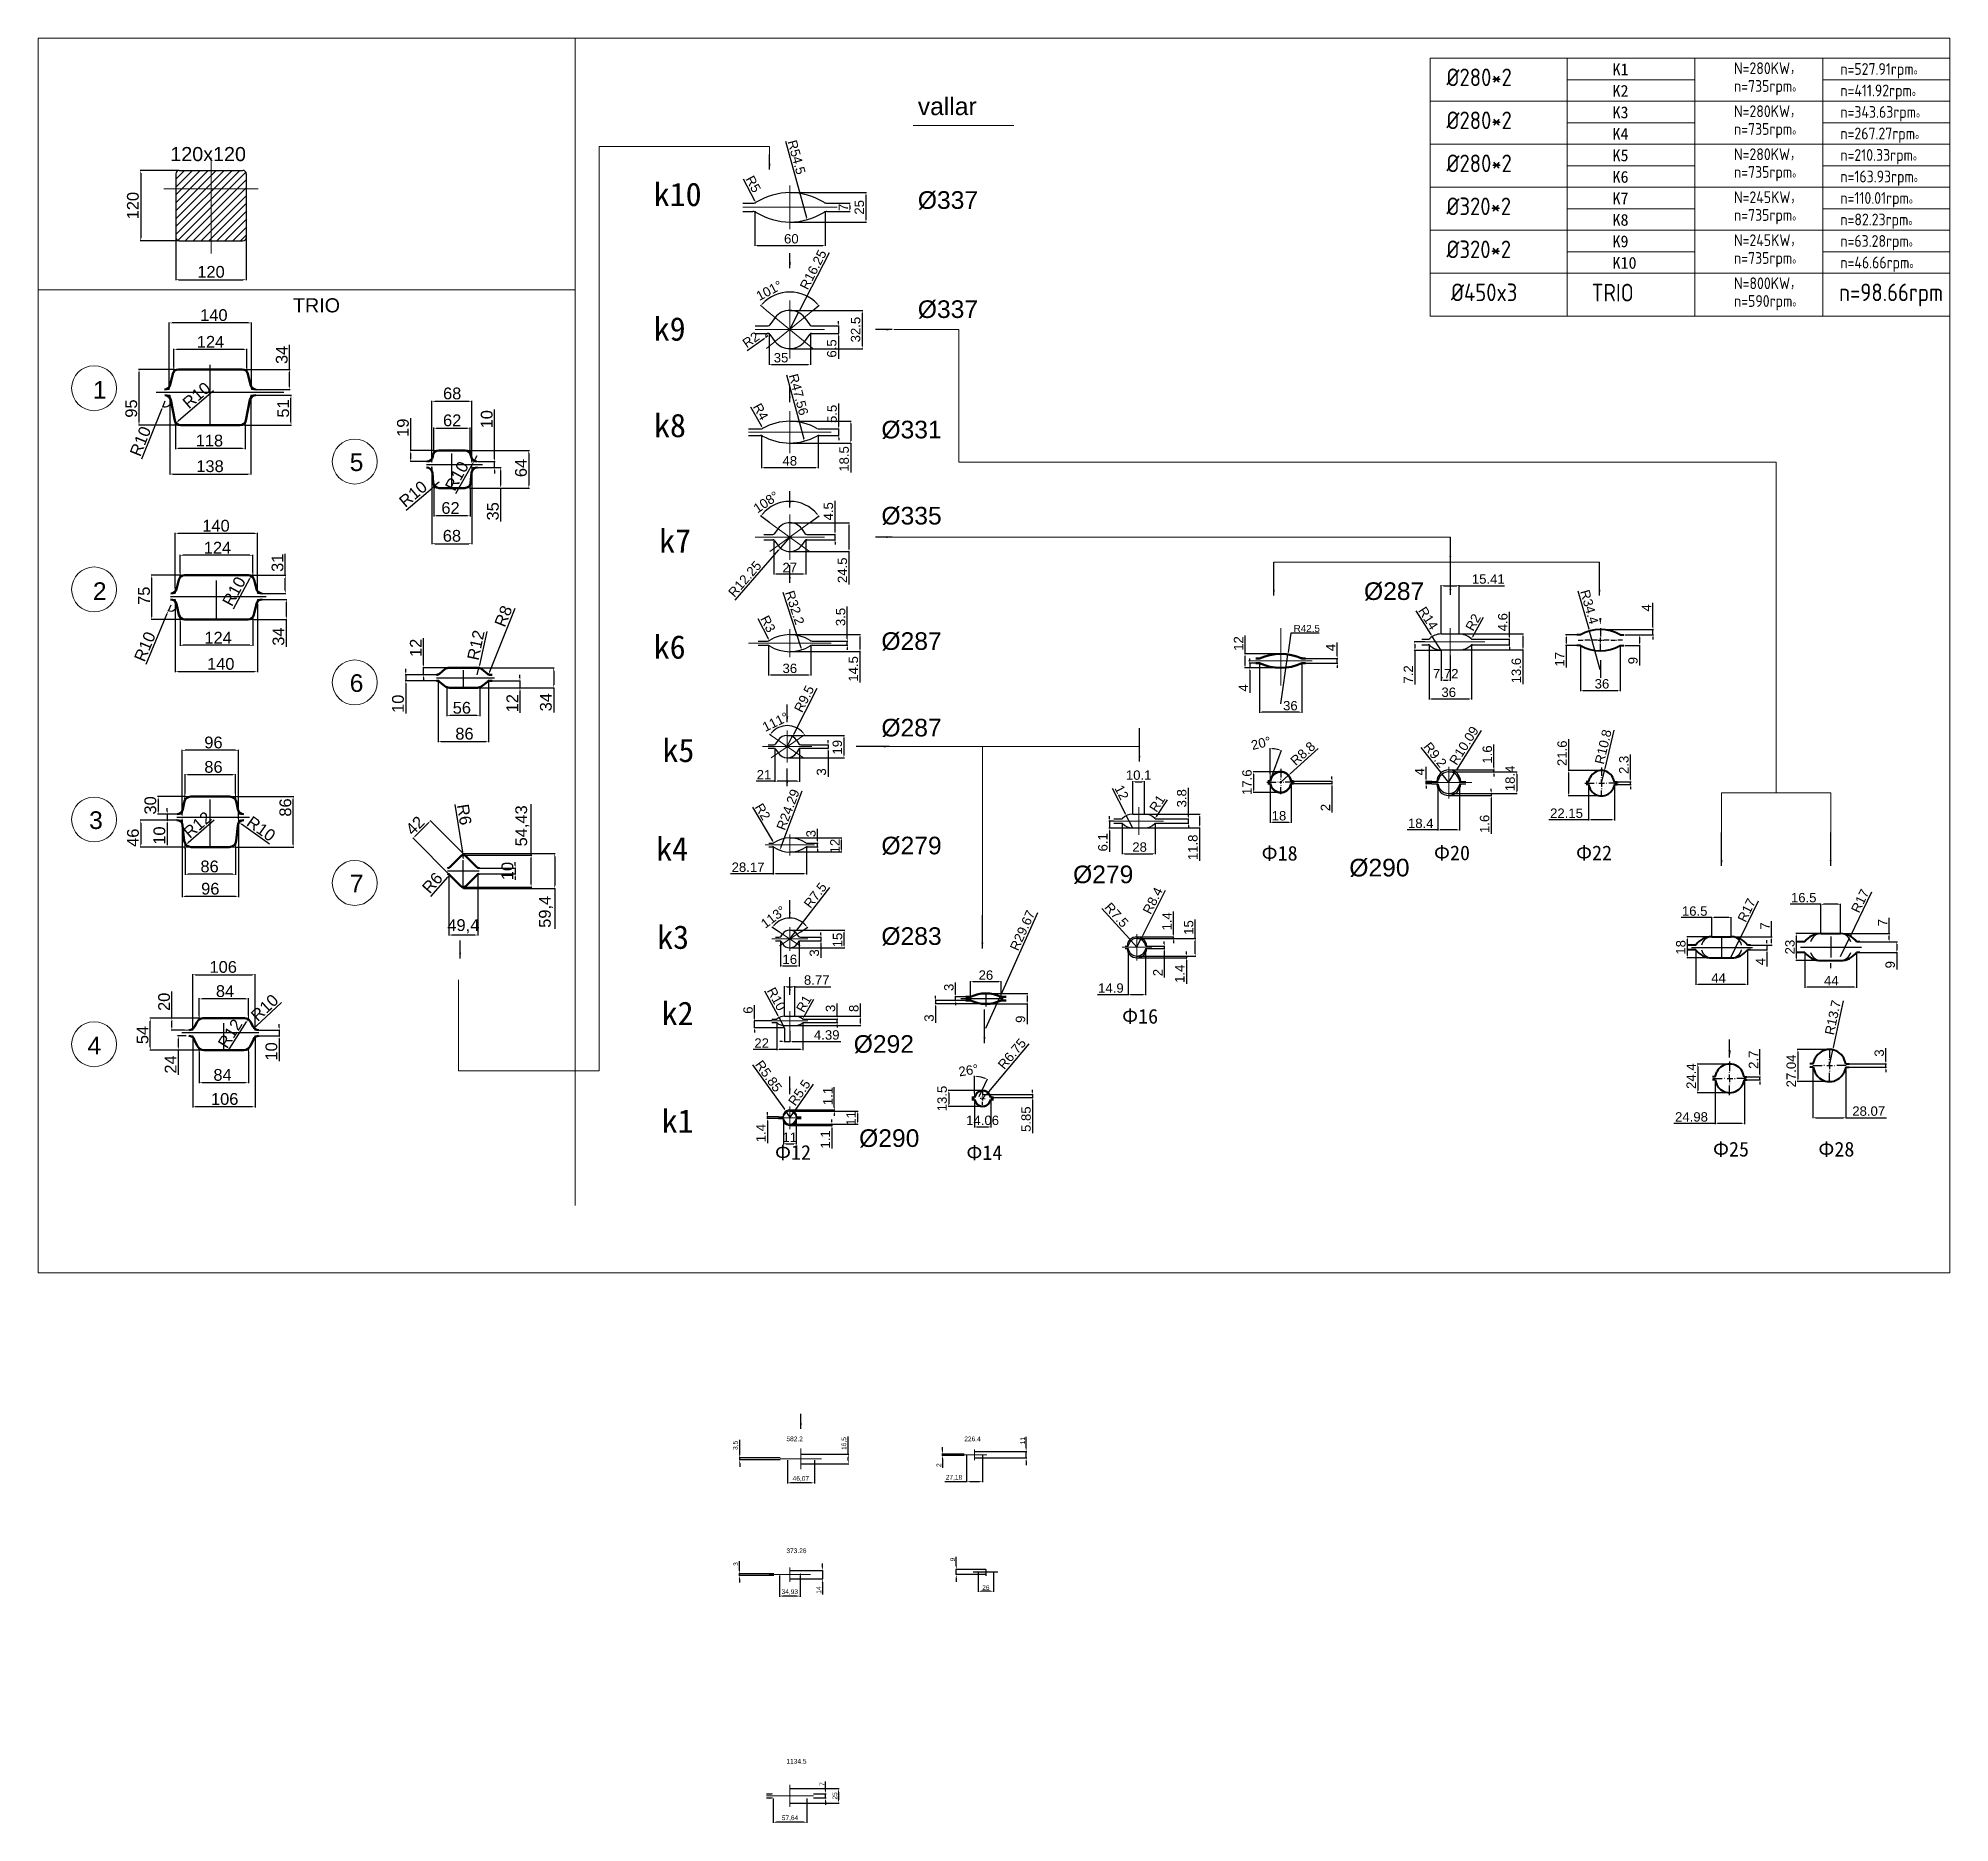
# Model space of a CAD drawing. Header units: millimetres. Extents: x -954 to 34898, y -2134 to 12006.
# Drawn here: x 28374 to 31626, y -172 to 2865 of the extents above; entities that cross this region are included whole.
import ezdxf

# ---------------------------------------------------------------- set-up
doc = ezdxf.new("R2010")
doc.units = ezdxf.units.MM
doc.header["$LTSCALE"] = 3
doc.linetypes.add('ACAD_ISO02W100', pattern=[15, 12, -3])
doc.linetypes.add('ACAD_ISO04W100', pattern=[30, 24, -3, 0, -3])
for name, color, linetype, lineweight in [('apm2', 6, 'Continuous', 30), ('Main', 1, 'Continuous', 40), ('T', 5, 'ACAD_ISO02W100', 30), ('контурная', 7, 'Continuous', 50), ('осевые', 1, 'ACAD_ISO04W100', 25), ('тонкая', 7, 'Continuous', 20), ('тонкий', 7, 'Continuous', 20), ('图层1', 7, 'Continuous', 30), ('图层2', 1, 'Continuous', 13), ('图层4', 250, 'Continuous', 13)]:
    doc.layers.add(name, color=color, linetype=linetype, lineweight=lineweight)
doc.layers.add('Layer1', color=3, linetype='Continuous')
doc.layers.add('осевая', color=4, linetype='Continuous')
doc.styles.get("Standard").update_dxf_attribs({"font": 'arial.ttf'})
doc.styles.add('工程字', font='gbenor.shx', dxfattribs={"bigfont": 'gbcbig.shx'})
doc.dimstyles.new('ISO-25', dxfattribs={"dimtxt": 2.5, "dimasz": 2.5, "dimexe": 1.25, "dimexo": 0.625, "dimtad": 1, "dimtxsty": 'Standard', "dimcen": 2.5, "dimadec": 0, "dimazin": 0, "dimtfac": 1, "dimtmove": 0, "dimatfit": 3, "dimfxl": 1, "dimarcsym": 0})
doc.dimstyles.new('ISO-25$0', dxfattribs={"dimscale": 2, "dimtxt": 4, "dimasz": 3, "dimexe": 0.5, "dimexo": 0, "dimgap": 1, "dimtad": 1, "dimtxsty": 'Standard', "dimcen": 3, "dimclrd": 150, "dimclre": 150, "dimadec": 0, "dimazin": 0, "dimtfac": 1, "dimtmove": 0, "dimatfit": 3, "dimfxl": 1, "dimlwd": -1, "dimarcsym": 0})
doc.dimstyles.new('ISO-25$4', dxfattribs={"dimscale": 3, "dimtxt": 4, "dimasz": 1, "dimexe": 0, "dimexo": 1, "dimtad": 1, "dimtih": 1, "dimtoh": 1, "dimtxsty": 'Standard', "dimcen": 2, "dimclrd": 5, "dimclre": 5, "dimclrt": 3, "dimadec": 0, "dimazin": 0, "dimtfac": 1, "dimtmove": 0, "dimatfit": 3, "dimfxl": 1, "dimarcsym": 0})

msp = doc.modelspace()

# ---------------------------------------------------------------- texts
at = {"color": 5, "lineweight": 13}
for s, p in [('vallar', (29870.877, 2734.194)), ('%%C337', (29870.877, 2574.619)), ('%%C337', (29870.877, 2388.937)), ('%%C331', (29808.934, 2184.047)), ('%%C335', (29808.934, 2037.512)), ('%%C287', (30629.946, 1909.099)), ('%%C287', (29808.934, 1824.084)), ('%%C287', (29808.934, 1676.819)), ('%%C279', (29808.934, 1476.197)), ('%%C290', (30604.92, 1438.612)), ('%%C279', (30135.017, 1427.117)), ('%%C283', (29808.934, 1322.092)), ('%%C292', (29761.835, 1138.481)), ('%%C290', (29771.021, 978.323))]:
    msp.add_text(s, height=30, dxfattribs=at).set_placement(p)
at = {"lineweight": 13}
for s, height, p in [('TRIO', 24, (28807.837, 2398.5)), ('1', 30, (28467.446, 2251.544)), ('5', 30, (28904.409, 2128.454)), ('2', 30, (28467.446, 1909.093)), ('6', 30, (28904.409, 1752.658)), ('3', 30, (28461.031, 1519.372)), ('7', 30, (28904.409, 1411.343)), ('4', 30, (28458.378, 1135.922)), ('582.2', 8, (29647.354, 477.506)), ('226.4', 8, (29949.902, 477.506)), ('373.26', 8, (29647.354, 287.09)), ('1134.5', 8, (29647.354, -71.108))]:
    msp.add_text(s, height=height, dxfattribs=at).set_placement(p)
at = {"color": 0, "lineweight": 13, "attachment_point": 1, "style": '工程字'}
for s, insert, char_height, width in [('{\\H2x;\\C4;%%C280*2}', (30770.216, 2813.45), 15, 184.81387), ('{\\fSimSun|b0|i0|c134|p2;\\C4;K1}', (31052.787, 2822.027), 20, 233.18052), ('{\\H1.333x;\\C4;N=280KW，}', (31259.456, 2823.914), 15, 233.18052), ('{\\C4;n=527.91rpm。}', (31440.306, 2822.67), 20, 233.18052), ('{\\fSimSun|b0|i0|c134|p2;\\C4;K2}', (31052.787, 2785.436), 20, 233.18052), ('{\\C4;n=735rpm。}', (31259.456, 2793.729), 20, 233.18052), ('{\\C4;n=411.92rpm。}', (31440.306, 2786.08), 20, 233.18052), ('{\\H2x;\\C4;%%C280*2}', (30770.216, 2740.269), 15, 184.81387), ('{\\fSimSun|b0|i0|c134|p2;\\C4;K3}', (31052.787, 2748.846), 20, 233.18052), ('{\\H1.333x;\\C4;N=280KW，}', (31259.456, 2750.733), 15, 233.18052), ('{\\C4;n=343.63rpm。}', (31440.306, 2749.49), 20, 233.18052), ('{\\fSimSun|b0|i0|c134|p2;\\C4;K4}', (31052.787, 2712.256), 20, 233.18052), ('{\\C4;n=735rpm。}', (31259.456, 2720.549), 20, 233.18052), ('{\\C4;n=267.27rpm。}', (31440.306, 2712.899), 20, 233.18052), ('{\\H2x;\\C4;%%C280*2}', (30770.216, 2667.088), 15, 184.81387), ('{\\fSimSun|b0|i0|c134|p2;\\C4;K5}', (31052.787, 2675.665), 20, 233.18052), ('{\\H1.333x;\\C4;N=280KW，}', (31259.456, 2677.552), 15, 233.18052), ('{\\C4;n=210.33rpm。}', (31440.306, 2676.309), 20, 233.18052), ('{\\fSimSun|b0|i0|c134|p2;\\C4;K6}', (31052.787, 2639.075), 20, 233.18052), ('{\\C4;n=735rpm。}', (31259.456, 2647.368), 20, 233.18052), ('{\\C4;n=163.93rpm。}', (31440.306, 2639.718), 20, 233.18052), ('{\\fSimSun|b0|i0|c134|p2;\\C4;K7}', (31052.787, 2602.484), 20, 233.18052), ('{\\H1.333x;\\C4;N=245KW，}', (31259.456, 2604.372), 15, 233.18052), ('{\\C4;n=110.01rpm。}', (31440.306, 2603.128), 20, 233.18052), ('{\\H2x;\\C4;%%C320*2}', (30770.216, 2593.907), 15, 184.81387), ('{\\C4;n=735rpm。}', (31259.456, 2574.187), 20, 233.18052), ('{\\fSimSun|b0|i0|c134|p2;\\C4;K8}', (31052.787, 2565.894), 20, 233.18052), ('{\\C4;n=82.23rpm。}', (31440.306, 2566.538), 20, 233.18052), ('{\\H2x;\\C4;%%C320*2}', (30770.216, 2520.727), 15, 184.81387), ('{\\fSimSun|b0|i0|c134|p2;\\H0.9998x;\\C4;K9\\C256;}', (31052.787, 2529.304), 20, 233.18052), ('{\\H1.333x;\\C4;N=245KW，}', (31259.456, 2531.191), 15, 233.18052), ('{\\C4;n=63.28rpm。}', (31440.306, 2529.947), 20, 233.18052), ('{\\fSimSun|b0|i0|c134|p2;\\C4;K10}', (31052.787, 2492.713), 20, 233.18052), ('{\\C4;n=735rpm。}', (31259.456, 2501.006), 20, 233.18052), ('{\\C4;n=46.66rpm。}', (31440.306, 2493.357), 20, 233.18052), ('{\\H2x;\\C4;%%C450x3 }', (30777.958, 2447.546), 15, 184.81387), ('{\\H2x;\\C4;TRIO}', (31017.262, 2447.104), 15, 155.20845), ('{\\H1.333x;\\C4;N=800KW，}', (31259.456, 2458.01), 15, 233.18052), ('{\\H2x;\\C4;n=98.66rpm}', (31438.369, 2447.546), 15, 184.81387), ('{\\H0.9998x;\\C4;n=590rpm。}', (31259.456, 2427.825), 20, 233.18052)]:
    msp.add_mtext(s, dxfattribs=dict(at, insert=insert, char_height=char_height, width=width))
at = {"lineweight": 13, "width": 145.88889, "attachment_point": 1}
for s, insert, char_height in [('{\\fSimSun|b0|i0|c134|p2;\\H2x;\\C1;k10}', (29421.49, 2619.359), 20), ('{\\fSimSun|b0|i0|c134|p2;\\H2x;\\C1;k9}', (29421.49, 2390.362), 20), ('{\\fSimSun|b0|i0|c134|p2;\\H2x;\\C1;k8}', (29422.012, 2226.089), 20), ('{\\fSimSun|b0|i0|c134|p2;\\H2x;\\C1;k7}', (29430.757, 2029.632), 20), ('{\\fSimSun|b0|i0|c134|p2;\\H2x;\\C1;k6}', (29421.519, 1849.13), 20), ('{\\fSimSun|b0|i0|c134|p2;\\H2x;\\C1;k5}', (29436.376, 1673.238), 20), ('{\\fSimSun|b0|i0|c134|p2;\\H2x;\\C1;k4}', (29425.603, 1505.716), 20), ('{\\fSimSun|b0|i0|c134|p54;\\C1;Φ1\\fSimSun|b0|i0|c0|p54;8}', (30455.694, 1490.557), 25), ('{\\fSimSun|b0|i0|c134|p54;\\C1;Φ20\\Ftxt.shx|c0;}', (30748.947, 1491.195), 25), ('{\\fSimSun|b0|i0|c134|p54;\\C1;Φ2\\fSimSun|b0|i0|c0|p54;2}', (30990.6, 1491.195), 25), ('{\\fSimSun|b0|i0|c134|p2;\\H2x;\\C1;k3}', (29427.31, 1355.37), 20), ('{\\fSimSun|b0|i0|c134|p2;\\H2x;\\C1;k2}', (29434.991, 1225.694), 20), ('{\\fSimSun|b0|i0|c134|p54;\\C1;Φ16}', (30218.334, 1213.15), 25), ('{\\fSimSun|b0|i0|c134|p2;\\H2x;\\C1;k1}', (29434.991, 1042.315), 20), ('{\\fSimSun|b0|i0|c134|p54;\\C1;Φ12}', (29627.833, 981.512), 25), ('{\\fSimSun|b0|i0|c134|p54;\\C1;Φ1\\fSimSun|b0|i0|c0|p54;4}', (29953.465, 981.099), 25), ('{\\fSimSun|b0|i0|c134|p54;\\C1;Φ2\\fSimSun|b0|i0|c0|p54;5}', (31223.591, 987.012), 25), ('{\\fSimSun|b0|i0|c134|p54;\\C1;Φ2\\fSimSun|b0|i0|c0|p54;8}', (31402.87, 987.012), 25)]:
    msp.add_mtext(s, dxfattribs=dict(at, insert=insert, char_height=char_height))
at = {"layer": '图层4', "color": 0, "lineweight": 13}
msp.add_text('120x120', height=24, dxfattribs=at).set_placement((28599.225, 2655.863))

# ---------------------------------------------------------------- blocks, each defined once
blk = doc.blocks.new('*D2204')
at = {"layer": 'Defpoints', "color": 0, "transparency": 16777216}
for p in [(28614.4, 2640.1), (28548.8, 2520.1), (28614.4, 2520.1)]:
    blk.add_point(p, dxfattribs=at)
at = {"layer": '图层4', "color": 0, "lineweight": -2, "transparency": 16777216}
for p, q in [((28614.4, 2640.1), (28547.8, 2640.1)), ((28548.8, 2635.1), (28548.8, 2525.1)), ((28614.4, 2520.1), (28547.8, 2520.1))]:
    blk.add_line(p, q, dxfattribs=at)
at = {"layer": '图层4', "color": 0, "transparency": 16777216}
for points in [[(28548, 2635.1), (28549.7, 2635.1), (28548.8, 2640.1)], [(28548, 2525.1), (28549.7, 2525.1), (28548.8, 2520.1)]]:
    blk.add_solid(points, dxfattribs=at)
at = {"layer": '图层4', "color": 0, "lineweight": 13, "transparency": 16777216, "insert": (28535.6, 2580.1), "char_height": 20, "attachment_point": 5, "rotation": 90}
blk.add_mtext('120', dxfattribs=at)
blk = doc.blocks.new('*D2205')
at = {"layer": 'Defpoints', "color": 0, "transparency": 16777216}
for p in [(28608.4, 2526.1), (28728.4, 2526.1), (28728.4, 2454.1)]:
    blk.add_point(p, dxfattribs=at)
at = {"layer": '图层4', "color": 0, "lineweight": -2, "transparency": 16777216}
for p, q in [((28608.4, 2526.1), (28608.4, 2453.1)), ((28728.4, 2526.1), (28728.4, 2453.1)), ((28613.4, 2454.1), (28723.4, 2454.1))]:
    blk.add_line(p, q, dxfattribs=at)
at = {"layer": '图层4', "color": 0, "transparency": 16777216}
for points in [[(28613.4, 2454.9), (28613.4, 2453.3), (28608.4, 2454.1)], [(28723.4, 2454.9), (28723.4, 2453.3), (28728.4, 2454.1)]]:
    blk.add_solid(points, dxfattribs=at)
at = {"layer": '图层4', "color": 0, "lineweight": 13, "transparency": 16777216, "insert": (28668.4, 2467.3), "char_height": 20, "attachment_point": 5}
blk.add_mtext('120', dxfattribs=at)
blk = doc.blocks.new('*D2206')
at = {"layer": 'Defpoints', "color": 0, "transparency": 16777216}
for p in [(29653.1, 2213.1), (29653.1, 2176.1), (29756.7, 2176.1)]:
    blk.add_point(p, dxfattribs=at)
at = {"layer": '图层4', "color": 0, "lineweight": -2, "transparency": 16777216}
for p, q in [((29653.1, 2213.1), (29757.7, 2213.1)), ((29756.7, 2209.1), (29756.7, 2180.1)), ((29653.1, 2176.1), (29757.7, 2176.1)), ((29756.7, 2176.1), (29756.7, 2125.9))]:
    blk.add_line(p, q, dxfattribs=at)
at = {"layer": '图层4', "color": 0, "transparency": 16777216}
for points in [[(29756.1, 2209.1), (29757.4, 2209.1), (29756.7, 2213.1)], [(29756.1, 2180.1), (29757.4, 2180.1), (29756.7, 2176.1)]]:
    blk.add_solid(points, dxfattribs=at)
at = {"layer": '图层4', "color": 0, "lineweight": 13, "transparency": 16777216, "insert": (29745.6, 2149), "char_height": 16, "attachment_point": 5, "rotation": 90}
blk.add_mtext('18.5', dxfattribs=at)
blk = doc.blocks.new('*D2207')
at = {"layer": 'Defpoints', "color": 0, "transparency": 16777216}
for p in [(29723.4, 2200.1), (29723.4, 2189.1), (29736.3, 2200.1)]:
    blk.add_point(p, dxfattribs=at)
at = {"layer": '图层4', "color": 0, "lineweight": -2, "transparency": 16777216}
for p, q in [((29736.3, 2204.1), (29736.3, 2243.3)), ((29723.4, 2200.1), (29737.3, 2200.1)), ((29723.4, 2189.1), (29737.3, 2189.1)), ((29736.3, 2189.1), (29736.3, 2200.1)), ((29736.3, 2185.1), (29736.3, 2181.1))]:
    blk.add_line(p, q, dxfattribs=at)
at = {"layer": '图层4', "color": 0, "transparency": 16777216}
for points in [[(29735.6, 2204.1), (29736.9, 2204.1), (29736.3, 2200.1)], [(29735.6, 2185.1), (29736.9, 2185.1), (29736.3, 2189.1)]]:
    blk.add_solid(points, dxfattribs=at)
at = {"layer": '图层4', "color": 0, "lineweight": 13, "transparency": 16777216, "insert": (29725.1, 2225.7), "char_height": 16, "attachment_point": 5, "rotation": 90}
blk.add_mtext('5.5', dxfattribs=at)
blk = doc.blocks.new('*D2208')
at = {"layer": 'Defpoints', "color": 0, "transparency": 16777216}
for p in [(29605.1, 2189.1), (29701.1, 2189.1), (29701.1, 2134.6)]:
    blk.add_point(p, dxfattribs=at)
at = {"layer": '图层4', "color": 0, "lineweight": -2, "transparency": 16777216}
for p, q in [((29605.1, 2189.1), (29605.1, 2133.6)), ((29701.1, 2189.1), (29701.1, 2133.6)), ((29609.1, 2134.6), (29697.1, 2134.6))]:
    blk.add_line(p, q, dxfattribs=at)
at = {"layer": '图层4', "color": 0, "transparency": 16777216}
for points in [[(29609.1, 2135.2), (29609.1, 2133.9), (29605.1, 2134.6)], [(29697.1, 2135.2), (29697.1, 2133.9), (29701.1, 2134.6)]]:
    blk.add_solid(points, dxfattribs=at)
at = {"layer": '图层4', "color": 0, "lineweight": 13, "transparency": 16777216, "insert": (29653.1, 2145.7), "char_height": 16, "attachment_point": 5}
blk.add_mtext('48', dxfattribs=at)
blk = doc.blocks.new('*D2209')
at = {"layer": 'Defpoints', "color": 0, "transparency": 16777216}
for p in [(29653.1, 2271.2), (29677.7, 2179.3)]:
    blk.add_point(p, dxfattribs=at)
at = {"layer": '图层4', "color": 0, "lineweight": -2, "transparency": 16777216}
blk.add_line((29647.5, 2292.1), (29676.7, 2183.2), dxfattribs=at)
at = {"layer": '图层4', "color": 0, "transparency": 16777216}
blk.add_solid([(29677.3, 2183.4), (29676, 2183), (29677.7, 2179.3)], dxfattribs=at)
at = {"layer": '图层4', "color": 0, "lineweight": 13, "transparency": 16777216, "insert": (29668, 2258.6), "char_height": 16, "attachment_point": 5, "rotation": 284.9844}
blk.add_mtext('R47.56', dxfattribs=at)
blk = doc.blocks.new('*D2210')
at = {"layer": 'Defpoints', "color": 0, "transparency": 16777216}
for p in [(29603, 2208.1), (29606.9, 2201.1)]:
    blk.add_point(p, dxfattribs=at)
at = {"layer": '图层4', "color": 0, "lineweight": -2, "transparency": 16777216}
blk.add_line((29586.4, 2238), (29604.9, 2204.6), dxfattribs=at)
at = {"layer": '图层4', "color": 0, "transparency": 16777216}
blk.add_solid([(29605.5, 2204.9), (29604.4, 2204.3), (29606.9, 2201.1)], dxfattribs=at)
at = {"layer": '图层4', "color": 0, "lineweight": 13, "transparency": 16777216, "insert": (29603.7, 2229.5), "char_height": 16, "attachment_point": 5, "rotation": 299.0817}
blk.add_mtext('R4', dxfattribs=at)
blk = doc.blocks.new('*D2211')
at = {"layer": 'Defpoints', "color": 0, "transparency": 16777216}
for p in [(29671.9, 2073.9), (29619.4, 2040.6), (29686.8, 2040.6), (29619.4, 1991.6), (29686.8, 1991.6)]:
    blk.add_point(p, dxfattribs=at)
at = {"layer": '图层4', "color": 0, "lineweight": -2, "transparency": 16777216}
for p, q in [((29619.4, 2040.6), (29603.2, 2052.4)), ((29686.8, 2040.6), (29703.1, 2052.4))]:
    blk.add_line(p, q, dxfattribs=at)
blk.add_arc((29653.1, 2016.1), 60.8, 39.7731, 140.2269, dxfattribs=at)
at = {"layer": '图层4', "color": 0, "transparency": 16777216}
for points in [[(29606.9, 2054.5), (29605.9, 2055.3), (29604, 2051.8)], [(29700.3, 2055.3), (29699.3, 2054.5), (29702.3, 2051.8)]]:
    blk.add_solid(points, dxfattribs=at)
at = {"layer": '图层4', "color": 0, "lineweight": 13, "transparency": 16777216, "insert": (29612.8, 2075.6), "char_height": 16, "attachment_point": 5, "rotation": 34.1259}
blk.add_mtext('108%%D', dxfattribs=at)
blk = doc.blocks.new('*D2212')
at = {"layer": 'Defpoints', "color": 0, "transparency": 16777216}
for p in [(29626.1, 2011.6), (29680.1, 2011.6), (29680.1, 1953.3)]:
    blk.add_point(p, dxfattribs=at)
at = {"layer": '图层4', "color": 0, "lineweight": -2, "transparency": 16777216}
for p, q in [((29626.1, 2011.6), (29626.1, 1952.3)), ((29680.1, 2011.6), (29680.1, 1952.3)), ((29630.1, 1953.3), (29676.1, 1953.3))]:
    blk.add_line(p, q, dxfattribs=at)
at = {"layer": '图层4', "color": 0, "transparency": 16777216}
for points in [[(29630.1, 1953.9), (29630.1, 1952.6), (29626.1, 1953.3)], [(29676.1, 1953.9), (29676.1, 1952.6), (29680.1, 1953.3)]]:
    blk.add_solid(points, dxfattribs=at)
at = {"layer": '图层4', "color": 0, "lineweight": 13, "transparency": 16777216, "insert": (29653.1, 1964.3), "char_height": 16, "attachment_point": 5}
blk.add_mtext('27', dxfattribs=at)
blk = doc.blocks.new('*D2213')
at = {"layer": 'Defpoints', "color": 0, "transparency": 16777216}
for p in [(29697.2, 2020.6), (29730, 2020.6), (29697.2, 2011.6)]:
    blk.add_point(p, dxfattribs=at)
at = {"layer": '图层4', "color": 0, "lineweight": -2, "transparency": 16777216}
for p, q in [((29730, 2024.6), (29730, 2077.8)), ((29697.2, 2020.6), (29731, 2020.6)), ((29730, 2011.6), (29730, 2020.6)), ((29697.2, 2011.6), (29731, 2011.6)), ((29730, 2007.6), (29730, 2003.6))]:
    blk.add_line(p, q, dxfattribs=at)
at = {"layer": '图层4', "color": 0, "transparency": 16777216}
for points in [[(29729.3, 2024.6), (29730.6, 2024.6), (29730, 2020.6)], [(29729.3, 2007.6), (29730.6, 2007.6), (29730, 2011.6)]]:
    blk.add_solid(points, dxfattribs=at)
at = {"layer": '图层4', "color": 0, "lineweight": 13, "transparency": 16777216, "insert": (29718.8, 2059.9), "char_height": 16, "attachment_point": 5, "rotation": 90}
blk.add_mtext('4.5', dxfattribs=at)
blk = doc.blocks.new('*D2214')
at = {"layer": 'Defpoints', "color": 0, "transparency": 16777216}
for p in [(29653.1, 2040.6), (29653.1, 1991.6), (29753.7, 1991.6)]:
    blk.add_point(p, dxfattribs=at)
at = {"layer": '图层4', "color": 0, "lineweight": -2, "transparency": 16777216}
for p, q in [((29653.1, 2040.6), (29754.7, 2040.6)), ((29753.7, 2036.6), (29753.7, 1995.6)), ((29653.1, 1991.6), (29754.7, 1991.6)), ((29753.7, 1991.6), (29753.7, 1935.6))]:
    blk.add_line(p, q, dxfattribs=at)
at = {"layer": '图层4', "color": 0, "transparency": 16777216}
for points in [[(29753.1, 2036.6), (29754.4, 2036.6), (29753.7, 2040.6)], [(29753.1, 1995.6), (29754.4, 1995.6), (29753.7, 1991.6)]]:
    blk.add_solid(points, dxfattribs=at)
at = {"layer": '图层4', "color": 0, "lineweight": 13, "transparency": 16777216, "insert": (29742.6, 1959.6), "char_height": 16, "attachment_point": 5, "rotation": 90}
blk.add_mtext('24.5', dxfattribs=at)
blk = doc.blocks.new('*D2215')
at = {"layer": 'Defpoints', "color": 0, "transparency": 16777216}
for p in [(29617.1, 1832.1), (29689.1, 1832.1), (29689.1, 1781.4)]:
    blk.add_point(p, dxfattribs=at)
at = {"layer": '图层4', "color": 0, "lineweight": -2, "transparency": 16777216}
for p, q in [((29617.1, 1832.1), (29617.1, 1780.4)), ((29689.1, 1832.1), (29689.1, 1780.4)), ((29621.1, 1781.4), (29685.1, 1781.4))]:
    blk.add_line(p, q, dxfattribs=at)
at = {"layer": '图层4', "color": 0, "transparency": 16777216}
for points in [[(29621.1, 1782.1), (29621.1, 1780.8), (29617.1, 1781.4)], [(29685.1, 1782.1), (29685.1, 1780.8), (29689.1, 1781.4)]]:
    blk.add_solid(points, dxfattribs=at)
at = {"layer": '图层4', "color": 0, "lineweight": 13, "transparency": 16777216, "insert": (29653.1, 1792.6), "char_height": 16, "attachment_point": 5}
blk.add_mtext('36', dxfattribs=at)
blk = doc.blocks.new('*D2216')
at = {"layer": 'Defpoints', "color": 0, "transparency": 16777216}
for p in [(29653.1, 1850.1), (29653.1, 1821.1), (29772.5, 1821.1)]:
    blk.add_point(p, dxfattribs=at)
at = {"layer": '图层4', "color": 0, "lineweight": -2, "transparency": 16777216}
for p, q in [((29653.1, 1850.1), (29773.5, 1850.1)), ((29772.5, 1846.1), (29772.5, 1825.1)), ((29653.1, 1821.1), (29773.5, 1821.1)), ((29772.5, 1821.1), (29772.5, 1768.6))]:
    blk.add_line(p, q, dxfattribs=at)
at = {"layer": '图层4', "color": 0, "transparency": 16777216}
for points in [[(29771.8, 1846.1), (29773.2, 1846.1), (29772.5, 1850.1)], [(29771.8, 1825.1), (29773.2, 1825.1), (29772.5, 1821.1)]]:
    blk.add_solid(points, dxfattribs=at)
at = {"layer": '图层4', "color": 0, "lineweight": 13, "transparency": 16777216, "insert": (29761.3, 1791.7), "char_height": 16, "attachment_point": 5, "rotation": 90}
blk.add_mtext('14.5', dxfattribs=at)
blk = doc.blocks.new('*D2217')
at = {"layer": 'Defpoints', "color": 0, "transparency": 16777216}
for p in [(29707.2, 1839.1), (29707.2, 1832.1), (29750.8, 1839.1)]:
    blk.add_point(p, dxfattribs=at)
at = {"layer": '图层4', "color": 0, "lineweight": -2, "transparency": 16777216}
for p, q in [((29750.8, 1843.1), (29750.8, 1897.7)), ((29707.2, 1839.1), (29751.8, 1839.1)), ((29707.2, 1832.1), (29751.8, 1832.1)), ((29750.8, 1832.1), (29750.8, 1839.1)), ((29750.8, 1828.1), (29750.8, 1824.1))]:
    blk.add_line(p, q, dxfattribs=at)
at = {"layer": '图层4', "color": 0, "transparency": 16777216}
for points in [[(29750.1, 1843.1), (29751.5, 1843.1), (29750.8, 1839.1)], [(29750.1, 1828.1), (29751.5, 1828.1), (29750.8, 1832.1)]]:
    blk.add_solid(points, dxfattribs=at)
at = {"layer": '图层4', "color": 0, "lineweight": 13, "transparency": 16777216, "insert": (29739.6, 1880.1), "char_height": 16, "attachment_point": 5, "rotation": 90}
blk.add_mtext('3.5', dxfattribs=at)
blk = doc.blocks.new('*D2218')
at = {"layer": 'Defpoints', "color": 0, "transparency": 16777216}
for p in [(29615.3, 1845.1), (29618.1, 1839.7)]:
    blk.add_point(p, dxfattribs=at)
at = {"layer": '图层4', "color": 0, "lineweight": -2, "transparency": 16777216}
blk.add_line((29598.8, 1877.3), (29616.2, 1843.3), dxfattribs=at)
at = {"layer": '图层4', "color": 0, "transparency": 16777216}
blk.add_solid([(29616.8, 1843.6), (29615.6, 1843), (29618.1, 1839.7)], dxfattribs=at)
at = {"layer": '图层4', "color": 0, "lineweight": 13, "transparency": 16777216, "insert": (29616, 1868.3), "char_height": 16, "attachment_point": 5, "rotation": 297.1256}
blk.add_mtext('R3', dxfattribs=at)
blk = doc.blocks.new('*D2135')
at = {"layer": 'Defpoints', "color": 0, "transparency": 16777216}
for p in [(29653.1, 1885.5), (29673, 1824.2)]:
    blk.add_point(p, dxfattribs=at)
at = {"layer": '图层4', "color": 0, "lineweight": -2, "transparency": 16777216}
blk.add_line((29641.2, 1922.3), (29671.7, 1828), dxfattribs=at)
at = {"layer": '图层4', "color": 0, "transparency": 16777216}
blk.add_solid([(29672.4, 1828.2), (29671.1, 1827.8), (29673, 1824.2)], dxfattribs=at)
at = {"layer": '图层4', "color": 0, "lineweight": 13, "transparency": 16777216, "insert": (29661.5, 1895.9), "char_height": 16, "attachment_point": 5, "rotation": 287.9537}
blk.add_mtext('R32.2', dxfattribs=at)
blk = doc.blocks.new('*D2219')
at = {"layer": 'Defpoints', "color": 0, "transparency": 16777216}
for p in [(29660.1, 1693.3), (29621.2, 1678.7), (29676.5, 1678.7), (29621.2, 1640.7), (29676.5, 1640.7)]:
    blk.add_point(p, dxfattribs=at)
at = {"layer": '图层4', "color": 0, "lineweight": -2, "transparency": 16777216}
for p, q in [((29621.2, 1678.7), (29618.8, 1680.3)), ((29676.5, 1678.7), (29678.9, 1680.3))]:
    blk.add_line(p, q, dxfattribs=at)
blk.add_arc((29648.8, 1659.7), 35.5, 40.9649, 139.0351, dxfattribs=at)
at = {"layer": '图层4', "color": 0, "transparency": 16777216}
for points in [[(29622.6, 1682.5), (29621.5, 1683.3), (29619.6, 1679.8)], [(29676.1, 1683.3), (29675.1, 1682.5), (29678, 1679.8)]]:
    blk.add_solid(points, dxfattribs=at)
at = {"layer": '图层4', "color": 0, "lineweight": 13, "transparency": 16777216, "insert": (29628.7, 1701.6), "char_height": 16, "attachment_point": 5, "rotation": 25.574}
blk.add_mtext('111%%D', dxfattribs=at)
blk = doc.blocks.new('*D2220')
at = {"layer": 'Defpoints', "color": 0, "transparency": 16777216}
for p in [(29648.8, 1659.7), (29657.4, 1676.6)]:
    blk.add_point(p, dxfattribs=at)
at = {"layer": '图层4', "color": 0, "lineweight": -2, "transparency": 16777216}
for p, q in [((29698.9, 1758.3), (29659.2, 1680.2)), ((29648.8, 1659.7), (29657.4, 1676.6))]:
    blk.add_line(p, q, dxfattribs=at)
at = {"layer": '图层4', "color": 0, "transparency": 16777216}
blk.add_solid([(29658.6, 1680.5), (29659.8, 1679.9), (29657.4, 1676.6)], dxfattribs=at)
at = {"layer": '图层4', "color": 0, "lineweight": 13, "transparency": 16777216, "insert": (29677.5, 1740.8), "char_height": 16, "attachment_point": 5, "rotation": 63.0912}
blk.add_mtext('R9.5', dxfattribs=at)
blk = doc.blocks.new('*D2221')
at = {"layer": 'Defpoints', "color": 0, "transparency": 16777216}
for p in [(29627.8, 1656.7), (29669.8, 1656.7), (29669.8, 1600.6)]:
    blk.add_point(p, dxfattribs=at)
at = {"layer": '图层4', "color": 0, "lineweight": -2, "transparency": 16777216}
for p, q in [((29627.8, 1656.7), (29627.8, 1599.6)), ((29669.8, 1656.7), (29669.8, 1599.6)), ((29627.8, 1600.6), (29596.1, 1600.6)), ((29665.8, 1600.6), (29631.8, 1600.6))]:
    blk.add_line(p, q, dxfattribs=at)
at = {"layer": '图层4', "color": 0, "transparency": 16777216}
for points in [[(29631.8, 1601.3), (29631.8, 1600), (29627.8, 1600.6)], [(29665.8, 1601.3), (29665.8, 1600), (29669.8, 1600.6)]]:
    blk.add_solid(points, dxfattribs=at)
at = {"layer": '图层4', "color": 0, "lineweight": 13, "transparency": 16777216, "insert": (29609.2, 1611.7), "char_height": 16, "attachment_point": 5}
blk.add_mtext('21', dxfattribs=at)
blk = doc.blocks.new('*D2222')
at = {"layer": 'Defpoints', "color": 0, "transparency": 16777216}
for p in [(29681.4, 1662.7), (29718.1, 1662.7), (29681.4, 1656.7)]:
    blk.add_point(p, dxfattribs=at)
at = {"layer": '图层4', "color": 0, "lineweight": -2, "transparency": 16777216}
for p, q in [((29681.4, 1662.7), (29719.1, 1662.7)), ((29718.1, 1666.7), (29718.1, 1670.7)), ((29718.1, 1662.7), (29718.1, 1656.7)), ((29681.4, 1656.7), (29719.1, 1656.7)), ((29718.1, 1652.7), (29718.1, 1608.2))]:
    blk.add_line(p, q, dxfattribs=at)
at = {"layer": '图层4', "color": 0, "transparency": 16777216}
for points in [[(29717.4, 1666.7), (29718.7, 1666.7), (29718.1, 1662.7)], [(29717.4, 1652.7), (29718.7, 1652.7), (29718.1, 1656.7)]]:
    blk.add_solid(points, dxfattribs=at)
at = {"layer": '图层4', "color": 0, "lineweight": 13, "transparency": 16777216, "insert": (29706.9, 1616.4), "char_height": 16, "attachment_point": 5, "rotation": 90}
blk.add_mtext('3', dxfattribs=at)
blk = doc.blocks.new('*D2223')
at = {"layer": 'Defpoints', "color": 0, "transparency": 16777216}
for p in [(29648.8, 1678.7), (29648.8, 1640.7), (29745.2, 1640.7)]:
    blk.add_point(p, dxfattribs=at)
at = {"layer": '图层4', "color": 0, "lineweight": -2, "transparency": 16777216}
for p, q in [((29648.8, 1678.7), (29746.2, 1678.7)), ((29745.2, 1674.7), (29745.2, 1644.7)), ((29648.8, 1640.7), (29746.2, 1640.7))]:
    blk.add_line(p, q, dxfattribs=at)
at = {"layer": '图层4', "color": 0, "transparency": 16777216}
for points in [[(29744.5, 1674.7), (29745.9, 1674.7), (29745.2, 1678.7)], [(29744.5, 1644.7), (29745.9, 1644.7), (29745.2, 1640.7)]]:
    blk.add_solid(points, dxfattribs=at)
at = {"layer": '图层4', "color": 0, "lineweight": 13, "transparency": 16777216, "insert": (29734, 1658.5), "char_height": 16, "attachment_point": 5, "rotation": 90}
blk.add_mtext('19', dxfattribs=at)
blk = doc.blocks.new('*D2224')
at = {"layer": 'Defpoints', "color": 0, "transparency": 16777216}
for p in [(29623.7, 1499.2), (29625.7, 1495.7)]:
    blk.add_point(p, dxfattribs=at)
at = {"layer": '图层4', "color": 0, "lineweight": -2, "transparency": 16777216}
blk.add_line((29589.4, 1556.6), (29623.7, 1499.2), dxfattribs=at)
at = {"layer": '图层4', "color": 0, "transparency": 16777216}
blk.add_solid([(29624.3, 1499.5), (29623.1, 1498.8), (29625.7, 1495.7)], dxfattribs=at)
at = {"layer": '图层4', "color": 0, "lineweight": 13, "transparency": 16777216, "insert": (29607, 1548.7), "char_height": 16, "attachment_point": 5, "rotation": 300.8188}
blk.add_mtext('R2', dxfattribs=at)
blk = doc.blocks.new('*D2225')
at = {"layer": 'Defpoints', "color": 0, "transparency": 16777216}
for p in [(29653.1, 1528.7), (29636, 1483.3)]:
    blk.add_point(p, dxfattribs=at)
at = {"layer": '图层4', "color": 0, "lineweight": -2, "transparency": 16777216}
blk.add_line((29673.8, 1583.6), (29637.4, 1487), dxfattribs=at)
at = {"layer": '图层4', "color": 0, "transparency": 16777216}
blk.add_solid([(29636.8, 1487.3), (29638, 1486.8), (29636, 1483.3)], dxfattribs=at)
at = {"layer": '图层4', "color": 0, "lineweight": 13, "transparency": 16777216, "insert": (29650.1, 1552.3), "char_height": 16, "attachment_point": 5, "rotation": 69.3402}
blk.add_mtext('R24.29', dxfattribs=at)
blk = doc.blocks.new('*D2136')
at = {"layer": 'Defpoints', "color": 0, "transparency": 16777216}
for p in [(29688.8, 1495.2), (29688.8, 1489.2), (29700.3, 1495.2)]:
    blk.add_point(p, dxfattribs=at)
at = {"layer": '图层4', "color": 0, "lineweight": -2, "transparency": 16777216}
for p, q in [((29700.3, 1499.2), (29700.3, 1519.6)), ((29688.8, 1495.2), (29701.3, 1495.2)), ((29688.8, 1489.2), (29701.3, 1489.2)), ((29700.3, 1489.2), (29700.3, 1495.2)), ((29700.3, 1485.2), (29700.3, 1481.2))]:
    blk.add_line(p, q, dxfattribs=at)
at = {"layer": '图层4', "color": 0, "transparency": 16777216}
for points in [[(29699.7, 1499.2), (29701, 1499.2), (29700.3, 1495.2)], [(29699.7, 1485.2), (29701, 1485.2), (29700.3, 1489.2)]]:
    blk.add_solid(points, dxfattribs=at)
at = {"layer": '图层4', "color": 0, "lineweight": 13, "transparency": 16777216, "insert": (29689.2, 1511.4), "char_height": 16, "attachment_point": 5, "rotation": 90}
blk.add_mtext('3', dxfattribs=at)
blk = doc.blocks.new('*D2137')
at = {"layer": 'Defpoints', "color": 0, "transparency": 16777216}
for p in [(29653.1, 1504.2), (29740.8, 1504.2), (29653.1, 1480.2)]:
    blk.add_point(p, dxfattribs=at)
at = {"layer": '图层4', "color": 0, "lineweight": -2, "transparency": 16777216}
for p, q in [((29653.1, 1504.2), (29741.8, 1504.2)), ((29740.8, 1484.2), (29740.8, 1500.2)), ((29653.1, 1480.2), (29741.8, 1480.2))]:
    blk.add_line(p, q, dxfattribs=at)
at = {"layer": '图层4', "color": 0, "transparency": 16777216}
for points in [[(29740.1, 1500.2), (29741.5, 1500.2), (29740.8, 1504.2)], [(29740.1, 1484.2), (29741.5, 1484.2), (29740.8, 1480.2)]]:
    blk.add_solid(points, dxfattribs=at)
at = {"layer": '图层4', "color": 0, "lineweight": 13, "transparency": 16777216, "insert": (29729.8, 1490.3), "char_height": 16, "attachment_point": 5, "rotation": 90}
blk.add_mtext('12', dxfattribs=at)
blk = doc.blocks.new('*D2138')
at = {"layer": 'Defpoints', "color": 0, "transparency": 16777216}
for p in [(29624.9, 1487.7), (29681.3, 1487.7), (29681.3, 1443.1)]:
    blk.add_point(p, dxfattribs=at)
at = {"layer": '图层4', "color": 0, "lineweight": -2, "transparency": 16777216}
for p, q in [((29624.9, 1487.7), (29624.9, 1442.1)), ((29681.3, 1487.7), (29681.3, 1442.1)), ((29624.9, 1443.1), (29552, 1443.1)), ((29677.3, 1443.1), (29628.9, 1443.1))]:
    blk.add_line(p, q, dxfattribs=at)
at = {"layer": '图层4', "color": 0, "transparency": 16777216}
for points in [[(29628.9, 1443.7), (29628.9, 1442.4), (29624.9, 1443.1)], [(29677.3, 1443.7), (29677.3, 1442.4), (29681.3, 1443.1)]]:
    blk.add_solid(points, dxfattribs=at)
at = {"layer": '图层4', "color": 0, "lineweight": 13, "transparency": 16777216, "insert": (29582.1, 1454.2), "char_height": 16, "attachment_point": 5}
blk.add_mtext('28.17', dxfattribs=at)
blk = doc.blocks.new('*D2226')
at = {"layer": 'Defpoints', "color": 0, "transparency": 16777216}
for p in [(29637.1, 1329.2), (29669.1, 1329.2), (29669.1, 1286.4)]:
    blk.add_point(p, dxfattribs=at)
at = {"layer": '图层4', "color": 0, "lineweight": -2, "transparency": 16777216}
for p, q in [((29637.1, 1329.2), (29637.1, 1285.4)), ((29669.1, 1329.2), (29669.1, 1285.4)), ((29641.1, 1286.4), (29665.1, 1286.4))]:
    blk.add_line(p, q, dxfattribs=at)
at = {"layer": '图层4', "color": 0, "transparency": 16777216}
for points in [[(29641.1, 1287), (29641.1, 1285.7), (29637.1, 1286.4)], [(29665.1, 1287), (29665.1, 1285.7), (29669.1, 1286.4)]]:
    blk.add_solid(points, dxfattribs=at)
at = {"layer": '图层4', "color": 0, "lineweight": 13, "transparency": 16777216, "insert": (29653.1, 1297.5), "char_height": 16, "attachment_point": 5}
blk.add_mtext('16', dxfattribs=at)
blk = doc.blocks.new('*D2227')
at = {"layer": 'Defpoints', "color": 0, "transparency": 16777216}
for p in [(29653.1, 1347.2), (29745.5, 1347.2), (29653.1, 1317.2)]:
    blk.add_point(p, dxfattribs=at)
at = {"layer": '图层4', "color": 0, "lineweight": -2, "transparency": 16777216}
for p, q in [((29653.1, 1347.2), (29746.5, 1347.2)), ((29745.5, 1321.2), (29745.5, 1343.2)), ((29653.1, 1317.2), (29746.5, 1317.2))]:
    blk.add_line(p, q, dxfattribs=at)
at = {"layer": '图层4', "color": 0, "transparency": 16777216}
for points in [[(29744.9, 1343.2), (29746.2, 1343.2), (29745.5, 1347.2)], [(29744.9, 1321.2), (29746.2, 1321.2), (29745.5, 1317.2)]]:
    blk.add_solid(points, dxfattribs=at)
at = {"layer": '图层4', "color": 0, "lineweight": 13, "transparency": 16777216, "insert": (29734.4, 1330.4), "char_height": 16, "attachment_point": 5, "rotation": 90}
blk.add_mtext('15', dxfattribs=at)
blk = doc.blocks.new('*D2228')
at = {"layer": 'Defpoints', "color": 0, "transparency": 16777216}
for p in [(29677.4, 1335.2), (29677.4, 1329.2), (29706.1, 1329.2)]:
    blk.add_point(p, dxfattribs=at)
at = {"layer": '图层4', "color": 0, "lineweight": -2, "transparency": 16777216}
for p, q in [((29677.4, 1335.2), (29707.1, 1335.2)), ((29706.1, 1339.2), (29706.1, 1343.2)), ((29706.1, 1335.2), (29706.1, 1329.2)), ((29677.4, 1329.2), (29707.1, 1329.2)), ((29706.1, 1325.2), (29706.1, 1300.1))]:
    blk.add_line(p, q, dxfattribs=at)
at = {"layer": '图层4', "color": 0, "transparency": 16777216}
for points in [[(29705.4, 1339.2), (29706.8, 1339.2), (29706.1, 1335.2)], [(29705.4, 1325.2), (29706.8, 1325.2), (29706.1, 1329.2)]]:
    blk.add_solid(points, dxfattribs=at)
at = {"layer": '图层4', "color": 0, "lineweight": 13, "transparency": 16777216, "insert": (29694.9, 1308.4), "char_height": 16, "attachment_point": 5, "rotation": 90}
blk.add_mtext('3', dxfattribs=at)
blk = doc.blocks.new('*D2229')
at = {"layer": 'Defpoints', "color": 0, "transparency": 16777216}
for p in [(29662.3, 1344), (29653.1, 1332.2)]:
    blk.add_point(p, dxfattribs=at)
at = {"layer": '图层4', "color": 0, "lineweight": -2, "transparency": 16777216}
for p, q in [((29720.7, 1419.7), (29664.7, 1347.2)), ((29653.1, 1332.2), (29662.3, 1344))]:
    blk.add_line(p, q, dxfattribs=at)
at = {"layer": '图层4', "color": 0, "transparency": 16777216}
blk.add_solid([(29664.2, 1347.6), (29665.3, 1346.8), (29662.3, 1344)], dxfattribs=at)
at = {"layer": '图层4', "color": 0, "lineweight": 13, "transparency": 16777216, "insert": (29696.5, 1406.5), "char_height": 16, "attachment_point": 5, "rotation": 52.3115}
blk.add_mtext('R7.5', dxfattribs=at)
blk = doc.blocks.new('*D2230')
at = {"layer": 'Defpoints', "color": 0, "transparency": 16777216}
for p in [(29635.5, 1343.8), (29664.6, 1365.8), (29670.7, 1343.8), (29635.5, 1320.5), (29670.7, 1320.5)]:
    blk.add_point(p, dxfattribs=at)
at = {"layer": '图层4', "color": 0, "lineweight": -2, "transparency": 16777216}
for p, q in [((29635.5, 1343.8), (29622.7, 1352.3)), ((29670.7, 1343.8), (29683.5, 1352.3))]:
    blk.add_line(p, q, dxfattribs=at)
blk.add_arc((29653.1, 1332.2), 35.5, 39.9622, 140.0378, dxfattribs=at)
at = {"layer": '图层4', "color": 0, "transparency": 16777216}
for points in [[(29626.5, 1354.6), (29625.4, 1355.4), (29623.5, 1351.8)], [(29680.8, 1355.4), (29679.8, 1354.6), (29682.7, 1351.8)]]:
    blk.add_solid(points, dxfattribs=at)
at = {"layer": '图层4', "color": 0, "lineweight": 13, "transparency": 16777216, "insert": (29625.1, 1369.5), "char_height": 16, "attachment_point": 5, "rotation": 36.8799}
blk.add_mtext('113%%d', dxfattribs=at)
blk = doc.blocks.new('*D2231')
at = {"layer": 'Defpoints', "color": 0, "transparency": 16777216}
for p in [(29661.9, 1251), (29644.3, 1200.8), (29661.9, 1200.8)]:
    blk.add_point(p, dxfattribs=at)
at = {"layer": '图层4', "color": 0, "lineweight": -2, "transparency": 16777216}
for p, q in [((29644.3, 1200.8), (29644.3, 1252)), ((29648.3, 1251), (29657.9, 1251)), ((29661.9, 1200.8), (29661.9, 1252)), ((29661.9, 1251), (29722.7, 1251))]:
    blk.add_line(p, q, dxfattribs=at)
at = {"layer": '图层4', "color": 0, "transparency": 16777216}
for points in [[(29648.3, 1251.7), (29648.3, 1250.3), (29644.3, 1251)], [(29657.9, 1251.7), (29657.9, 1250.3), (29661.9, 1251)]]:
    blk.add_solid(points, dxfattribs=at)
at = {"layer": '图层4', "color": 0, "lineweight": 13, "transparency": 16777216, "insert": (29698.9, 1262.2), "char_height": 16, "attachment_point": 5}
blk.add_mtext('8.77', dxfattribs=at)
blk = doc.blocks.new('*D2232')
at = {"layer": 'Defpoints', "color": 0, "transparency": 16777216}
for p in [(29631.1, 1189.8), (29675.1, 1189.8), (29675.1, 1143.9)]:
    blk.add_point(p, dxfattribs=at)
at = {"layer": '图层4', "color": 0, "lineweight": -2, "transparency": 16777216}
for p, q in [((29631.1, 1189.8), (29631.1, 1142.9)), ((29675.1, 1189.8), (29675.1, 1142.9)), ((29631.1, 1143.9), (29590.7, 1143.9)), ((29671.1, 1143.9), (29635.1, 1143.9))]:
    blk.add_line(p, q, dxfattribs=at)
at = {"layer": '图层4', "color": 0, "transparency": 16777216}
for points in [[(29635.1, 1144.6), (29635.1, 1143.3), (29631.1, 1143.9)], [(29671.1, 1144.6), (29671.1, 1143.3), (29675.1, 1143.9)]]:
    blk.add_solid(points, dxfattribs=at)
at = {"layer": '图层4', "color": 0, "lineweight": 13, "transparency": 16777216, "insert": (29605.2, 1155), "char_height": 16, "attachment_point": 5}
blk.add_mtext('22', dxfattribs=at)
blk = doc.blocks.new('*D2139')
at = {"layer": 'Defpoints', "color": 0, "transparency": 16777216}
for p in [(29634.8, 1198.4), (29644.3, 1180.8)]:
    blk.add_point(p, dxfattribs=at)
at = {"layer": '图层4', "color": 0, "lineweight": -2, "transparency": 16777216}
for p, q in [((29609.9, 1244.2), (29632.9, 1201.9)), ((29644.3, 1180.8), (29634.8, 1198.4))]:
    blk.add_line(p, q, dxfattribs=at)
at = {"layer": '图层4', "color": 0, "transparency": 16777216}
blk.add_solid([(29633.5, 1202.2), (29632.3, 1201.6), (29634.8, 1198.4)], dxfattribs=at)
at = {"layer": '图层4', "color": 0, "lineweight": 13, "transparency": 16777216, "insert": (29630.3, 1230.1), "char_height": 16, "attachment_point": 5, "rotation": 298.5008}
blk.add_mtext('R10', dxfattribs=at)
blk = doc.blocks.new('*D2233')
at = {"layer": 'Defpoints', "color": 0, "transparency": 16777216}
for p in [(29644.3, 1180.8), (29653.1, 1176.1), (29653.1, 1157.6)]:
    blk.add_point(p, dxfattribs=at)
at = {"layer": '图层4', "color": 0, "lineweight": -2, "transparency": 16777216}
for p, q in [((29644.3, 1180.8), (29644.3, 1156.6)), ((29653.1, 1176.1), (29653.1, 1156.6)), ((29640.3, 1157.6), (29636.3, 1157.6)), ((29644.3, 1157.6), (29653.1, 1157.6)), ((29657.1, 1157.6), (29740, 1157.6))]:
    blk.add_line(p, q, dxfattribs=at)
at = {"layer": '图层4', "color": 0, "transparency": 16777216}
for points in [[(29640.3, 1158.3), (29640.3, 1157), (29644.3, 1157.6)], [(29657.1, 1158.3), (29657.1, 1157), (29653.1, 1157.6)]]:
    blk.add_solid(points, dxfattribs=at)
at = {"layer": '图层4', "color": 0, "lineweight": 13, "transparency": 16777216, "insert": (29715.9, 1168.8), "char_height": 16, "attachment_point": 5}
blk.add_mtext('4.39', dxfattribs=at)
blk = doc.blocks.new('*D2234')
at = {"layer": 'Defpoints', "color": 0, "transparency": 16777216}
for p in [(29593.3, 1192.8), (29622.7, 1192.8), (29644.3, 1180.8)]:
    blk.add_point(p, dxfattribs=at)
at = {"layer": '图层4', "color": 0, "lineweight": -2, "transparency": 16777216}
for p, q in [((29593.3, 1196.8), (29593.3, 1219.4)), ((29622.7, 1192.8), (29592.3, 1192.8)), ((29644.3, 1180.8), (29592.3, 1180.8)), ((29593.3, 1180.8), (29593.3, 1192.8)), ((29593.3, 1176.8), (29593.3, 1172.8))]:
    blk.add_line(p, q, dxfattribs=at)
at = {"layer": '图层4', "color": 0, "transparency": 16777216}
for points in [[(29592.6, 1196.8), (29593.9, 1196.8), (29593.3, 1192.8)], [(29592.6, 1176.8), (29593.9, 1176.8), (29593.3, 1180.8)]]:
    blk.add_solid(points, dxfattribs=at)
at = {"layer": '图层4', "color": 0, "lineweight": 13, "transparency": 16777216, "insert": (29582.1, 1211.1), "char_height": 16, "attachment_point": 5, "rotation": 90}
blk.add_mtext('6', dxfattribs=at)
blk = doc.blocks.new('*D2235')
at = {"layer": 'Defpoints', "color": 0, "transparency": 16777216}
for p in [(29661.9, 1200.8), (29661.9, 1184.8), (29773.2, 1184.8)]:
    blk.add_point(p, dxfattribs=at)
at = {"layer": '图层4', "color": 0, "lineweight": -2, "transparency": 16777216}
for p, q in [((29773.2, 1200.8), (29773.2, 1222.4)), ((29661.9, 1200.8), (29774.2, 1200.8)), ((29661.9, 1184.8), (29774.2, 1184.8)), ((29773.2, 1188.8), (29773.2, 1196.8))]:
    blk.add_line(p, q, dxfattribs=at)
at = {"layer": '图层4', "color": 0, "transparency": 16777216}
for points in [[(29772.6, 1196.8), (29773.9, 1196.8), (29773.2, 1200.8)], [(29772.6, 1188.8), (29773.9, 1188.8), (29773.2, 1184.8)]]:
    blk.add_solid(points, dxfattribs=at)
at = {"layer": '图层4', "color": 0, "lineweight": 13, "transparency": 16777216, "insert": (29762.1, 1214.1), "char_height": 16, "attachment_point": 5, "rotation": 90}
blk.add_mtext('8', dxfattribs=at)
blk = doc.blocks.new('*D2236')
at = {"layer": 'Defpoints', "color": 0, "transparency": 16777216}
for p in [(29683.5, 1195.8), (29683.5, 1189.8), (29733.6, 1189.8)]:
    blk.add_point(p, dxfattribs=at)
at = {"layer": '图层4', "color": 0, "lineweight": -2, "transparency": 16777216}
for p, q in [((29733.6, 1199.8), (29733.6, 1222.4)), ((29683.5, 1195.8), (29734.6, 1195.8)), ((29683.5, 1189.8), (29734.6, 1189.8)), ((29733.6, 1189.8), (29733.6, 1195.8)), ((29733.6, 1185.8), (29733.6, 1181.8))]:
    blk.add_line(p, q, dxfattribs=at)
at = {"layer": '图层4', "color": 0, "transparency": 16777216}
for points in [[(29732.9, 1199.8), (29734.3, 1199.8), (29733.6, 1195.8)], [(29732.9, 1185.8), (29734.3, 1185.8), (29733.6, 1189.8)]]:
    blk.add_solid(points, dxfattribs=at)
at = {"layer": '图层4', "color": 0, "lineweight": 13, "transparency": 16777216, "insert": (29722.4, 1214.1), "char_height": 16, "attachment_point": 5, "rotation": 90}
blk.add_mtext('3', dxfattribs=at)
blk = doc.blocks.new('*D2237')
at = {"layer": 'Defpoints', "color": 0, "transparency": 16777216}
for p in [(29674.9, 1196.1), (29675.9, 1197.8)]:
    blk.add_point(p, dxfattribs=at)
at = {"layer": '图层4', "color": 0, "lineweight": -2, "transparency": 16777216}
blk.add_line((29693.6, 1229.1), (29676.8, 1199.5), dxfattribs=at)
at = {"layer": '图层4', "color": 0, "transparency": 16777216}
blk.add_solid([(29676.3, 1199.9), (29677.4, 1199.2), (29674.9, 1196.1)], dxfattribs=at)
at = {"layer": '图层4', "color": 0, "lineweight": 13, "transparency": 16777216, "insert": (29676.9, 1222.1), "char_height": 16, "attachment_point": 5, "rotation": 60.4496}
blk.add_mtext('R1', dxfattribs=at)
blk = doc.blocks.new('*D2238')
at = {"layer": 'Defpoints', "color": 0, "transparency": 16777216}
for p in [(29646.3, 1039), (29653.1, 1029.5)]:
    blk.add_point(p, dxfattribs=at)
at = {"layer": '图层4', "color": 0, "lineweight": -2, "transparency": 16777216}
for p, q in [((29589.6, 1117.9), (29644, 1042.3)), ((29653.1, 1029.5), (29646.3, 1039))]:
    blk.add_line(p, q, dxfattribs=at)
at = {"layer": '图层4', "color": 0, "transparency": 16777216}
blk.add_solid([(29644.5, 1042.6), (29643.4, 1041.9), (29646.3, 1039)], dxfattribs=at)
at = {"layer": '图层4', "color": 0, "lineweight": 13, "transparency": 16777216, "insert": (29617, 1098.8), "char_height": 16, "attachment_point": 5, "rotation": 305.7116}
blk.add_mtext('R5.85', dxfattribs=at)
blk = doc.blocks.new('*D2239')
at = {"layer": 'Defpoints', "color": 0, "transparency": 16777216}
for p in [(29653.1, 1028), (29659.4, 1037)]:
    blk.add_point(p, dxfattribs=at)
at = {"layer": '图层4', "color": 0, "lineweight": -2, "transparency": 16777216}
for p, q in [((29693, 1085), (29661.7, 1040.3)), ((29653.1, 1028), (29659.4, 1037))]:
    blk.add_line(p, q, dxfattribs=at)
at = {"layer": '图层4', "color": 0, "transparency": 16777216}
blk.add_solid([(29661.2, 1040.7), (29662.3, 1039.9), (29659.4, 1037)], dxfattribs=at)
at = {"layer": '图层4', "color": 0, "lineweight": 13, "transparency": 16777216, "insert": (29669.4, 1070.7), "char_height": 16, "attachment_point": 5, "rotation": 55.0256}
blk.add_mtext('R5.5', dxfattribs=at)
blk = doc.blocks.new('*D2240')
at = {"layer": 'Defpoints', "color": 0, "transparency": 16777216}
for p in [(29653.1, 1017), (29653.1, 1014.8), (29724.7, 1014.8)]:
    blk.add_point(p, dxfattribs=at)
at = {"layer": '图层4', "color": 0, "lineweight": -2, "transparency": 16777216}
for p, q in [((29653.1, 1017), (29725.7, 1017)), ((29653.1, 1014.8), (29725.7, 1014.8)), ((29724.7, 1021), (29724.7, 1025)), ((29724.7, 1017), (29724.7, 1014.8)), ((29724.7, 1010.8), (29724.7, 975.9))]:
    blk.add_line(p, q, dxfattribs=at)
at = {"layer": '图层4', "color": 0, "transparency": 16777216}
for points in [[(29724, 1021), (29725.3, 1021), (29724.7, 1017)], [(29724, 1010.8), (29725.3, 1010.8), (29724.7, 1014.8)]]:
    blk.add_solid(points, dxfattribs=at)
at = {"layer": '图层4', "color": 0, "lineweight": 13, "transparency": 16777216, "insert": (29713.6, 991.1), "char_height": 16, "attachment_point": 5, "rotation": 90}
blk.add_mtext('1.1', dxfattribs=at)
blk = doc.blocks.new('*D2241')
at = {"layer": 'Defpoints', "color": 0, "transparency": 16777216}
for p in [(29653.1, 1041.2), (29728.8, 1041.2), (29653.1, 1039)]:
    blk.add_point(p, dxfattribs=at)
at = {"layer": '图层4', "color": 0, "lineweight": -2, "transparency": 16777216}
for p, q in [((29728.8, 1045.2), (29728.8, 1080.1)), ((29653.1, 1041.2), (29729.8, 1041.2)), ((29728.8, 1039), (29728.8, 1041.2)), ((29653.1, 1039), (29729.8, 1039)), ((29728.8, 1035), (29728.8, 1031))]:
    blk.add_line(p, q, dxfattribs=at)
at = {"layer": '图层4', "color": 0, "transparency": 16777216}
for points in [[(29728.1, 1045.2), (29729.5, 1045.2), (29728.8, 1041.2)], [(29728.1, 1035), (29729.5, 1035), (29728.8, 1039)]]:
    blk.add_solid(points, dxfattribs=at)
at = {"layer": '图层4', "color": 0, "lineweight": 13, "transparency": 16777216, "insert": (29717.8, 1064.9), "char_height": 16, "attachment_point": 5, "rotation": 90}
blk.add_mtext('1.1', dxfattribs=at)
blk = doc.blocks.new('*D2242')
at = {"layer": 'Defpoints', "color": 0, "transparency": 16777216}
for p in [(29653.1, 1039), (29653.1, 1017), (29768.5, 1017)]:
    blk.add_point(p, dxfattribs=at)
at = {"layer": '图层4', "color": 0, "lineweight": -2, "transparency": 16777216}
for p, q in [((29653.1, 1039), (29769.5, 1039)), ((29653.1, 1017), (29769.5, 1017)), ((29768.5, 1035), (29768.5, 1021))]:
    blk.add_line(p, q, dxfattribs=at)
at = {"layer": '图层4', "color": 0, "transparency": 16777216}
for points in [[(29767.8, 1035), (29769.1, 1035), (29768.5, 1039)], [(29767.8, 1021), (29769.1, 1021), (29768.5, 1017)]]:
    blk.add_solid(points, dxfattribs=at)
at = {"layer": '图层4', "color": 0, "lineweight": 13, "transparency": 16777216, "insert": (29757.4, 1026.8), "char_height": 16, "attachment_point": 5, "rotation": 90}
blk.add_mtext('11', dxfattribs=at)
blk = doc.blocks.new('*D2243')
at = {"layer": 'Defpoints', "color": 0, "transparency": 16777216}
for p in [(29642.1, 1026.6), (29664.1, 1026.6), (29664.1, 983.7)]:
    blk.add_point(p, dxfattribs=at)
at = {"layer": '图层4', "color": 0, "lineweight": -2, "transparency": 16777216}
for p, q in [((29642.1, 1026.6), (29642.1, 982.7)), ((29664.1, 1026.6), (29664.1, 982.7)), ((29646.1, 983.7), (29660.1, 983.7))]:
    blk.add_line(p, q, dxfattribs=at)
at = {"layer": '图层4', "color": 0, "transparency": 16777216}
for points in [[(29646.1, 984.4), (29646.1, 983.1), (29642.1, 983.7)], [(29660.1, 984.4), (29660.1, 983.1), (29664.1, 983.7)]]:
    blk.add_solid(points, dxfattribs=at)
at = {"layer": '图层4', "color": 0, "lineweight": 13, "transparency": 16777216, "insert": (29653.1, 994.8), "char_height": 16, "attachment_point": 5}
blk.add_mtext('11', dxfattribs=at)
blk = doc.blocks.new('*D2244')
at = {"layer": 'Defpoints', "color": 0, "transparency": 16777216}
for p in [(30204.6, 1532.9), (30196.9, 1520.7), (30236.5, 1520.7)]:
    blk.add_point(p, dxfattribs=at)
at = {"layer": '图层4', "color": 0, "lineweight": -2, "transparency": 16777216}
for p, q in [((30204.6, 1532.9), (30195.9, 1532.9)), ((30196.9, 1536.9), (30196.9, 1540.9)), ((30196.9, 1532.9), (30196.9, 1520.7)), ((30236.5, 1520.7), (30195.9, 1520.7)), ((30196.9, 1516.7), (30196.9, 1480.6))]:
    blk.add_line(p, q, dxfattribs=at)
at = {"layer": '图层4', "color": 0, "transparency": 16777216}
for points in [[(30196.2, 1536.9), (30197.5, 1536.9), (30196.9, 1532.9)], [(30196.2, 1516.7), (30197.5, 1516.7), (30196.9, 1520.7)]]:
    blk.add_solid(points, dxfattribs=at)
at = {"layer": '图层4', "color": 0, "lineweight": 13, "transparency": 16777216, "insert": (30185.7, 1496.7), "char_height": 16, "attachment_point": 5, "rotation": 90}
blk.add_mtext('6.1', dxfattribs=at)
blk = doc.blocks.new('*D2245')
at = {"layer": 'Defpoints', "color": 0, "transparency": 16777216}
for p in [(30274.4, 1537.1), (30275.5, 1538.7)]:
    blk.add_point(p, dxfattribs=at)
at = {"layer": '图层4', "color": 0, "lineweight": -2, "transparency": 16777216}
blk.add_line((30295.3, 1568.8), (30276.6, 1540.4), dxfattribs=at)
at = {"layer": '图层4', "color": 0, "transparency": 16777216}
blk.add_solid([(30276, 1540.8), (30277.1, 1540), (30274.4, 1537.1)], dxfattribs=at)
at = {"layer": '图层4', "color": 0, "lineweight": 13, "transparency": 16777216, "insert": (30278.2, 1562.9), "char_height": 16, "attachment_point": 5, "rotation": 56.6699}
blk.add_mtext('R1', dxfattribs=at)
blk = doc.blocks.new('*D2246')
at = {"layer": 'Defpoints', "color": 0, "transparency": 16777216}
for p in [(30225.6, 1542.1), (30236.5, 1520.7)]:
    blk.add_point(p, dxfattribs=at)
at = {"layer": '图层4', "color": 0, "lineweight": -2, "transparency": 16777216}
for p, q in [((30201.7, 1588.8), (30223.8, 1545.7)), ((30236.5, 1520.7), (30225.6, 1542.1))]:
    blk.add_line(p, q, dxfattribs=at)
at = {"layer": '图层4', "color": 0, "transparency": 16777216}
blk.add_solid([(30224.4, 1546), (30223.2, 1545.3), (30225.6, 1542.1)], dxfattribs=at)
at = {"layer": '图层4', "color": 0, "lineweight": 13, "transparency": 16777216, "insert": (30217.8, 1581.6), "char_height": 16, "attachment_point": 5, "rotation": 297.0961}
blk.add_mtext('12', dxfattribs=at)
blk = doc.blocks.new('*D2247')
at = {"layer": 'Defpoints', "color": 0, "transparency": 16777216}
for p in [(30288.6, 1536.7), (30288.6, 1529.1), (30331.1, 1536.7)]:
    blk.add_point(p, dxfattribs=at)
at = {"layer": '图层4', "color": 0, "lineweight": -2, "transparency": 16777216}
for p, q in [((30331.1, 1540.7), (30331.1, 1589.2)), ((30288.6, 1536.7), (30332.1, 1536.7)), ((30288.6, 1529.1), (30332.1, 1529.1)), ((30331.1, 1529.1), (30331.1, 1536.7)), ((30331.1, 1525.1), (30331.1, 1521.1))]:
    blk.add_line(p, q, dxfattribs=at)
at = {"layer": '图层4', "color": 0, "transparency": 16777216}
for points in [[(30330.5, 1540.7), (30331.8, 1540.7), (30331.1, 1536.7)], [(30330.5, 1525.1), (30331.8, 1525.1), (30331.1, 1529.1)]]:
    blk.add_solid(points, dxfattribs=at)
at = {"layer": '图层4', "color": 0, "lineweight": 13, "transparency": 16777216, "insert": (30319.9, 1571.6), "char_height": 16, "attachment_point": 5, "rotation": 90}
blk.add_mtext('3.8', dxfattribs=at)
blk = doc.blocks.new('*D2248')
at = {"layer": 'Defpoints', "color": 0, "transparency": 16777216}
for p in [(30256.7, 1544.7), (30256.7, 1521.1), (30350, 1521.1)]:
    blk.add_point(p, dxfattribs=at)
at = {"layer": '图层4', "color": 0, "lineweight": -2, "transparency": 16777216}
for p, q in [((30256.7, 1544.7), (30351, 1544.7)), ((30350, 1540.7), (30350, 1525.1)), ((30256.7, 1521.1), (30351, 1521.1)), ((30350, 1521.1), (30350, 1465.1))]:
    blk.add_line(p, q, dxfattribs=at)
at = {"layer": '图层4', "color": 0, "transparency": 16777216}
for points in [[(30349.4, 1540.7), (30350.7, 1540.7), (30350, 1544.7)], [(30349.4, 1525.1), (30350.7, 1525.1), (30350, 1521.1)]]:
    blk.add_solid(points, dxfattribs=at)
at = {"layer": '图层4', "color": 0, "lineweight": 13, "transparency": 16777216, "insert": (30338.9, 1488.1), "char_height": 16, "attachment_point": 5, "rotation": 90}
blk.add_mtext('11.8', dxfattribs=at)
blk = doc.blocks.new('*D2249')
at = {"layer": 'Defpoints', "color": 0, "transparency": 16777216}
for p in [(30256.7, 1599.8), (30236.5, 1544.7), (30256.7, 1544.7)]:
    blk.add_point(p, dxfattribs=at)
at = {"layer": '图层4', "color": 0, "lineweight": -2, "transparency": 16777216}
for p, q in [((30236.5, 1544.7), (30236.5, 1600.8)), ((30240.5, 1599.8), (30252.7, 1599.8)), ((30256.7, 1544.7), (30256.7, 1600.8))]:
    blk.add_line(p, q, dxfattribs=at)
at = {"layer": '图层4', "color": 0, "transparency": 16777216}
for points in [[(30240.5, 1600.4), (30240.5, 1599.1), (30236.5, 1599.8)], [(30252.7, 1600.4), (30252.7, 1599.1), (30256.7, 1599.8)]]:
    blk.add_solid(points, dxfattribs=at)
at = {"layer": '图层4', "color": 0, "lineweight": 13, "transparency": 16777216, "insert": (30246.6, 1610.9), "char_height": 16, "attachment_point": 5}
blk.add_mtext('10.1', dxfattribs=at)
blk = doc.blocks.new('*D2140')
at = {"layer": 'Defpoints', "color": 0, "transparency": 16777216}
for p in [(30218.6, 1529.1), (30274.6, 1529.1), (30274.6, 1477.3)]:
    blk.add_point(p, dxfattribs=at)
at = {"layer": '图层4', "color": 0, "lineweight": -2, "transparency": 16777216}
for p, q in [((30218.6, 1529.1), (30218.6, 1476.3)), ((30274.6, 1529.1), (30274.6, 1476.3)), ((30222.6, 1477.3), (30270.6, 1477.3))]:
    blk.add_line(p, q, dxfattribs=at)
at = {"layer": '图层4', "color": 0, "transparency": 16777216}
for points in [[(30222.6, 1478), (30222.6, 1476.6), (30218.6, 1477.3)], [(30270.6, 1478), (30270.6, 1476.6), (30274.6, 1477.3)]]:
    blk.add_solid(points, dxfattribs=at)
at = {"layer": '图层4', "color": 0, "lineweight": 13, "transparency": 16777216, "insert": (30248.2, 1488.5), "char_height": 16, "attachment_point": 5}
blk.add_mtext('28', dxfattribs=at)
blk = doc.blocks.new('*D2250')
at = {"layer": 'Defpoints', "color": 0, "transparency": 16777216}
for p in [(30233.6, 1329.2), (30243.6, 1318.1)]:
    blk.add_point(p, dxfattribs=at)
at = {"layer": '图层4', "color": 0, "lineweight": -2, "transparency": 16777216}
for p, q in [((30183.7, 1384.3), (30230.9, 1332.2)), ((30243.6, 1318.1), (30233.6, 1329.2))]:
    blk.add_line(p, q, dxfattribs=at)
at = {"layer": '图层4', "color": 0, "transparency": 16777216}
blk.add_solid([(30231.4, 1332.6), (30230.4, 1331.7), (30233.6, 1329.2)], dxfattribs=at)
at = {"layer": '图层4', "color": 0, "lineweight": 13, "transparency": 16777216, "insert": (30209, 1373), "char_height": 16, "attachment_point": 5, "rotation": 312.0909}
blk.add_mtext('R7.5', dxfattribs=at)
blk = doc.blocks.new('*D2251')
at = {"layer": 'Defpoints', "color": 0, "transparency": 16777216}
for p in [(30251.2, 1334.1), (30243.6, 1319.1)]:
    blk.add_point(p, dxfattribs=at)
at = {"layer": '图层4', "color": 0, "lineweight": -2, "transparency": 16777216}
for p, q in [((30291.9, 1414.8), (30253, 1337.6)), ((30243.6, 1319.1), (30251.2, 1334.1))]:
    blk.add_line(p, q, dxfattribs=at)
at = {"layer": '图层4', "color": 0, "transparency": 16777216}
blk.add_solid([(30252.4, 1337.9), (30253.6, 1337.3), (30251.2, 1334.1)], dxfattribs=at)
at = {"layer": '图层4', "color": 0, "lineweight": 13, "transparency": 16777216, "insert": (30270.6, 1397.4), "char_height": 16, "attachment_point": 5, "rotation": 63.229}
blk.add_mtext('R8.4', dxfattribs=at)
blk = doc.blocks.new('*D2252')
at = {"layer": 'Defpoints', "color": 0, "transparency": 16777216}
for p in [(30243.6, 1303.1), (30243.6, 1300.3), (30327.7, 1300.3)]:
    blk.add_point(p, dxfattribs=at)
at = {"layer": '图层4', "color": 0, "lineweight": -2, "transparency": 16777216}
for p, q in [((30243.6, 1303.1), (30328.7, 1303.1)), ((30327.7, 1307.1), (30327.7, 1311.1)), ((30327.7, 1303.1), (30327.7, 1300.3)), ((30243.6, 1300.3), (30328.7, 1300.3)), ((30327.7, 1296.3), (30327.7, 1256.1))]:
    blk.add_line(p, q, dxfattribs=at)
at = {"layer": '图层4', "color": 0, "transparency": 16777216}
for points in [[(30327, 1307.1), (30328.3, 1307.1), (30327.7, 1303.1)], [(30327, 1296.3), (30328.3, 1296.3), (30327.7, 1300.3)]]:
    blk.add_solid(points, dxfattribs=at)
at = {"layer": '图层4', "color": 0, "lineweight": 13, "transparency": 16777216, "insert": (30316.6, 1272.9), "char_height": 16, "attachment_point": 5, "rotation": 90}
blk.add_mtext('1.4', dxfattribs=at)
blk = doc.blocks.new('*D2253')
at = {"layer": 'Defpoints', "color": 0, "transparency": 16777216}
for p in [(30243.6, 1335.9), (30305.6, 1335.9), (30243.6, 1333.1)]:
    blk.add_point(p, dxfattribs=at)
at = {"layer": '图层4', "color": 0, "lineweight": -2, "transparency": 16777216}
for p, q in [((30305.6, 1339.9), (30305.6, 1379)), ((30243.6, 1335.9), (30306.6, 1335.9)), ((30305.6, 1333.1), (30305.6, 1335.9)), ((30243.6, 1333.1), (30306.6, 1333.1)), ((30305.6, 1329.1), (30305.6, 1325.1))]:
    blk.add_line(p, q, dxfattribs=at)
at = {"layer": '图层4', "color": 0, "transparency": 16777216}
for points in [[(30304.9, 1339.9), (30306.3, 1339.9), (30305.6, 1335.9)], [(30304.9, 1329.1), (30306.3, 1329.1), (30305.6, 1333.1)]]:
    blk.add_solid(points, dxfattribs=at)
at = {"layer": '图层4', "color": 0, "lineweight": 13, "transparency": 16777216, "insert": (30294.6, 1362.2), "char_height": 16, "attachment_point": 5, "rotation": 90}
blk.add_mtext('1.4', dxfattribs=at)
blk = doc.blocks.new('*D2254')
at = {"layer": 'Defpoints', "color": 0, "transparency": 16777216}
for p in [(30263.7, 1320.1), (30263.7, 1316.1), (30290.2, 1320.1)]:
    blk.add_point(p, dxfattribs=at)
at = {"layer": '图层4', "color": 0, "lineweight": -2, "transparency": 16777216}
for p, q in [((30263.7, 1320.1), (30291.2, 1320.1)), ((30263.7, 1316.1), (30291.2, 1316.1)), ((30290.2, 1324.1), (30290.2, 1328.1)), ((30290.2, 1320.1), (30290.2, 1316.1)), ((30290.2, 1312.1), (30290.2, 1266.7))]:
    blk.add_line(p, q, dxfattribs=at)
at = {"layer": '图层4', "color": 0, "transparency": 16777216}
for points in [[(30289.5, 1324.1), (30290.9, 1324.1), (30290.2, 1320.1)], [(30289.5, 1312.1), (30290.9, 1312.1), (30290.2, 1316.1)]]:
    blk.add_solid(points, dxfattribs=at)
at = {"layer": '图层4', "color": 0, "lineweight": 13, "transparency": 16777216, "insert": (30279.2, 1275), "char_height": 16, "attachment_point": 5, "rotation": 90}
blk.add_mtext('2', dxfattribs=at)
blk = doc.blocks.new('*D2255')
at = {"layer": 'Defpoints', "color": 0, "transparency": 16777216}
for p in [(30243.6, 1333.1), (30243.6, 1303.1), (30342.8, 1333.1)]:
    blk.add_point(p, dxfattribs=at)
at = {"layer": '图层4', "color": 0, "lineweight": -2, "transparency": 16777216}
for p, q in [((30342.8, 1333.1), (30342.8, 1365.5)), ((30243.6, 1333.1), (30343.8, 1333.1)), ((30243.6, 1303.1), (30343.8, 1303.1)), ((30342.8, 1307.1), (30342.8, 1329.1))]:
    blk.add_line(p, q, dxfattribs=at)
at = {"layer": '图层4', "color": 0, "transparency": 16777216}
for points in [[(30342.2, 1329.1), (30343.5, 1329.1), (30342.8, 1333.1)], [(30342.2, 1307.1), (30343.5, 1307.1), (30342.8, 1303.1)]]:
    blk.add_solid(points, dxfattribs=at)
at = {"layer": '图层4', "color": 0, "lineweight": 13, "transparency": 16777216, "insert": (30331.7, 1351.7), "char_height": 16, "attachment_point": 5, "rotation": 90}
blk.add_mtext('15', dxfattribs=at)
blk = doc.blocks.new('*D2256')
at = {"layer": 'Defpoints', "color": 0, "transparency": 16777216}
for p in [(30228.7, 1316.1), (30258.5, 1316.1), (30258.5, 1237.4)]:
    blk.add_point(p, dxfattribs=at)
at = {"layer": '图层4', "color": 0, "lineweight": -2, "transparency": 16777216}
for p, q in [((30228.7, 1316.1), (30228.7, 1236.4)), ((30258.5, 1316.1), (30258.5, 1236.4)), ((30228.7, 1237.4), (30176.3, 1237.4)), ((30254.5, 1237.4), (30232.7, 1237.4))]:
    blk.add_line(p, q, dxfattribs=at)
at = {"layer": '图层4', "color": 0, "transparency": 16777216}
for points in [[(30232.7, 1238.1), (30232.7, 1236.8), (30228.7, 1237.4)], [(30254.5, 1238.1), (30254.5, 1236.8), (30258.5, 1237.4)]]:
    blk.add_solid(points, dxfattribs=at)
at = {"layer": '图层4', "color": 0, "lineweight": 13, "transparency": 16777216, "insert": (30199.4, 1248.6), "char_height": 16, "attachment_point": 5}
blk.add_mtext('14.9', dxfattribs=at)
blk = doc.blocks.new('*D2257')
at = {"layer": 'Defpoints', "color": 0, "transparency": 16777216}
for p in [(30812.4, 1842.7), (30814.3, 1846.2)]:
    blk.add_point(p, dxfattribs=at)
at = {"layer": '图层4', "color": 0, "lineweight": -2, "transparency": 16777216}
blk.add_line((30832.8, 1879.5), (30814.3, 1846.2), dxfattribs=at)
at = {"layer": '图层4', "color": 0, "transparency": 16777216}
blk.add_solid([(30813.7, 1846.5), (30814.9, 1845.9), (30812.4, 1842.7)], dxfattribs=at)
at = {"layer": '图层4', "color": 0, "lineweight": 13, "transparency": 16777216, "insert": (30815.5, 1871.1), "char_height": 16, "attachment_point": 5, "rotation": 60.9251}
blk.add_mtext('R2', dxfattribs=at)
blk = doc.blocks.new('*D2141')
at = {"layer": 'Defpoints', "color": 0, "transparency": 16777216}
for p in [(30716.5, 1837.6), (30733.5, 1837.6), (30761.2, 1823.2)]:
    blk.add_point(p, dxfattribs=at)
at = {"layer": '图层4', "color": 0, "lineweight": -2, "transparency": 16777216}
for p, q in [((30733.5, 1837.6), (30715.5, 1837.6)), ((30761.2, 1823.2), (30715.5, 1823.2)), ((30716.5, 1833.6), (30716.5, 1827.2)), ((30716.5, 1823.2), (30716.5, 1765))]:
    blk.add_line(p, q, dxfattribs=at)
at = {"layer": '图层4', "color": 0, "transparency": 16777216}
for points in [[(30715.8, 1833.6), (30717.1, 1833.6), (30716.5, 1837.6)], [(30715.8, 1827.2), (30717.1, 1827.2), (30716.5, 1823.2)]]:
    blk.add_solid(points, dxfattribs=at)
at = {"layer": '图层4', "color": 0, "lineweight": 13, "transparency": 16777216, "insert": (30705.4, 1782.4), "char_height": 16, "attachment_point": 5, "rotation": 90}
blk.add_mtext('7.2', dxfattribs=at)
blk = doc.blocks.new('*D2258')
at = {"layer": 'Defpoints', "color": 0, "transparency": 16777216}
for p in [(30761.2, 1823.2), (30776.6, 1814.3), (30776.6, 1772.7)]:
    blk.add_point(p, dxfattribs=at)
at = {"layer": '图层4', "color": 0, "lineweight": -2, "transparency": 16777216}
for p, q in [((30761.2, 1823.2), (30761.2, 1771.7)), ((30776.6, 1814.3), (30776.6, 1771.7)), ((30765.2, 1772.7), (30772.6, 1772.7))]:
    blk.add_line(p, q, dxfattribs=at)
at = {"layer": '图层4', "color": 0, "transparency": 16777216}
for points in [[(30765.2, 1773.4), (30765.2, 1772), (30761.2, 1772.7)], [(30772.6, 1773.4), (30772.6, 1772), (30776.6, 1772.7)]]:
    blk.add_solid(points, dxfattribs=at)
at = {"layer": '图层4', "color": 0, "lineweight": 13, "transparency": 16777216, "insert": (30768.9, 1783.7), "char_height": 16, "attachment_point": 5}
blk.add_mtext('7.72', dxfattribs=at)
blk = doc.blocks.new('*D2259')
at = {"layer": 'Defpoints', "color": 0, "transparency": 16777216}
for p in [(30746.1, 1846.7), (30761.2, 1823.2)]:
    blk.add_point(p, dxfattribs=at)
at = {"layer": '图层4', "color": 0, "lineweight": -2, "transparency": 16777216}
for p, q in [((30717.9, 1890.7), (30743.9, 1850.1)), ((30761.2, 1823.2), (30746.1, 1846.7))]:
    blk.add_line(p, q, dxfattribs=at)
at = {"layer": '图层4', "color": 0, "transparency": 16777216}
blk.add_solid([(30744.5, 1850.5), (30743.3, 1849.8), (30746.1, 1846.7)], dxfattribs=at)
at = {"layer": '图层4', "color": 0, "lineweight": 13, "transparency": 16777216, "insert": (30739.1, 1878), "char_height": 16, "attachment_point": 5, "rotation": 302.6759}
blk.add_mtext('R14', dxfattribs=at)
blk = doc.blocks.new('*D2260')
at = {"layer": 'Defpoints', "color": 0, "transparency": 16777216}
for p in [(30792.1, 1933.4), (30761.2, 1851.2), (30792.1, 1851.2)]:
    blk.add_point(p, dxfattribs=at)
at = {"layer": '图层4', "color": 0, "lineweight": -2, "transparency": 16777216}
for p, q in [((30761.2, 1851.2), (30761.2, 1934.4)), ((30765.2, 1933.4), (30788.1, 1933.4)), ((30792.1, 1851.2), (30792.1, 1934.4)), ((30792.1, 1933.4), (30869.1, 1933.4))]:
    blk.add_line(p, q, dxfattribs=at)
at = {"layer": '图层4', "color": 0, "transparency": 16777216}
for points in [[(30765.2, 1934.1), (30765.2, 1932.8), (30761.2, 1933.4)], [(30788.1, 1934.1), (30788.1, 1932.8), (30792.1, 1933.4)]]:
    blk.add_solid(points, dxfattribs=at)
at = {"layer": '图层4', "color": 0, "lineweight": 13, "transparency": 16777216, "insert": (30841.4, 1944.6), "char_height": 16, "attachment_point": 5}
blk.add_mtext('15.41', dxfattribs=at)
blk = doc.blocks.new('*D2261')
at = {"layer": 'Defpoints', "color": 0, "transparency": 16777216}
for p in [(30740.6, 1833), (30812.6, 1833), (30812.6, 1740.7)]:
    blk.add_point(p, dxfattribs=at)
at = {"layer": '图层4', "color": 0, "lineweight": -2, "transparency": 16777216}
for p, q in [((30740.6, 1833), (30740.6, 1739.7)), ((30812.6, 1833), (30812.6, 1739.7)), ((30744.6, 1740.7), (30808.6, 1740.7))]:
    blk.add_line(p, q, dxfattribs=at)
at = {"layer": '图层4', "color": 0, "transparency": 16777216}
for points in [[(30744.6, 1741.4), (30744.6, 1740), (30740.6, 1740.7)], [(30808.6, 1741.4), (30808.6, 1740), (30812.6, 1740.7)]]:
    blk.add_solid(points, dxfattribs=at)
at = {"layer": '图层4', "color": 0, "lineweight": 13, "transparency": 16777216, "insert": (30774.1, 1751.9), "char_height": 16, "attachment_point": 5}
blk.add_mtext('36', dxfattribs=at)
blk = doc.blocks.new('*D2262')
at = {"layer": 'Defpoints', "color": 0, "transparency": 16777216}
for p in [(30825, 1842.2), (30825, 1833), (30877.2, 1842.2)]:
    blk.add_point(p, dxfattribs=at)
at = {"layer": '图层4', "color": 0, "lineweight": -2, "transparency": 16777216}
for p, q in [((30877.2, 1846.2), (30877.2, 1889.1)), ((30825, 1842.2), (30878.2, 1842.2)), ((30825, 1833), (30878.2, 1833)), ((30877.2, 1833), (30877.2, 1842.2)), ((30877.2, 1829), (30877.2, 1825))]:
    blk.add_line(p, q, dxfattribs=at)
at = {"layer": '图层4', "color": 0, "transparency": 16777216}
for points in [[(30876.6, 1846.2), (30877.9, 1846.2), (30877.2, 1842.2)], [(30876.6, 1829), (30877.9, 1829), (30877.2, 1833)]]:
    blk.add_solid(points, dxfattribs=at)
at = {"layer": '图层4', "color": 0, "lineweight": 13, "transparency": 16777216, "insert": (30866.1, 1871.2), "char_height": 16, "attachment_point": 5, "rotation": 90}
blk.add_mtext('4.6', dxfattribs=at)
blk = doc.blocks.new('*D2263')
at = {"layer": 'Defpoints', "color": 0, "transparency": 16777216}
for p in [(30792.1, 1851.2), (30792.1, 1824), (30900.3, 1824)]:
    blk.add_point(p, dxfattribs=at)
at = {"layer": '图层4', "color": 0, "lineweight": -2, "transparency": 16777216}
for p, q in [((30792.1, 1851.2), (30901.3, 1851.2)), ((30792.1, 1824), (30901.3, 1824)), ((30900.3, 1847.2), (30900.3, 1828)), ((30900.3, 1824), (30900.3, 1765.8))]:
    blk.add_line(p, q, dxfattribs=at)
at = {"layer": '图层4', "color": 0, "transparency": 16777216}
for points in [[(30899.6, 1847.2), (30901, 1847.2), (30900.3, 1851.2)], [(30899.6, 1828), (30901, 1828), (30900.3, 1824)]]:
    blk.add_solid(points, dxfattribs=at)
at = {"layer": '图层4', "color": 0, "lineweight": 13, "transparency": 16777216, "insert": (30889.1, 1788.8), "char_height": 16, "attachment_point": 5, "rotation": 90}
blk.add_mtext('13.6', dxfattribs=at)
blk = doc.blocks.new('*D2264')
at = {"layer": 'Defpoints', "color": 0, "transparency": 16777216}
for p in [(30762.8, 1612.6), (30774.2, 1598.2)]:
    blk.add_point(p, dxfattribs=at)
at = {"layer": '图层4', "color": 0, "lineweight": -2, "transparency": 16777216}
for p, q in [((30726.7, 1658.3), (30760.3, 1615.8)), ((30774.2, 1598.2), (30762.8, 1612.6))]:
    blk.add_line(p, q, dxfattribs=at)
at = {"layer": '图层4', "color": 0, "transparency": 16777216}
blk.add_solid([(30760.9, 1616.2), (30759.8, 1615.3), (30762.8, 1612.6)], dxfattribs=at)
at = {"layer": '图层4', "color": 0, "lineweight": 13, "transparency": 16777216, "insert": (30751, 1645.5), "char_height": 16, "attachment_point": 5, "rotation": 308.3307}
blk.add_mtext('R9.2', dxfattribs=at)
blk = doc.blocks.new('*D2265')
at = {"layer": 'Defpoints', "color": 0, "transparency": 16777216}
for p in [(30774.2, 1599.6), (30785, 1616.7)]:
    blk.add_point(p, dxfattribs=at)
at = {"layer": '图层4', "color": 0, "lineweight": -2, "transparency": 16777216}
for p, q in [((30829.5, 1687.1), (30787.1, 1620)), ((30774.2, 1599.6), (30785, 1616.7))]:
    blk.add_line(p, q, dxfattribs=at)
at = {"layer": '图层4', "color": 0, "transparency": 16777216}
blk.add_solid([(30786.6, 1620.4), (30787.7, 1619.7), (30785, 1616.7)], dxfattribs=at)
at = {"layer": '图层4', "color": 0, "lineweight": 13, "transparency": 16777216, "insert": (30800, 1661.2), "char_height": 16, "attachment_point": 5, "rotation": 57.713}
blk.add_mtext('R10.09', dxfattribs=at)
blk = doc.blocks.new('*D2266')
at = {"layer": 'Defpoints', "color": 0, "transparency": 16777216}
for p in [(30735.6, 1600.2), (30745.5, 1600.2), (30745.5, 1596.2)]:
    blk.add_point(p, dxfattribs=at)
at = {"layer": '图层4', "color": 0, "lineweight": -2, "transparency": 16777216}
for p, q in [((30745.5, 1600.2), (30734.6, 1600.2)), ((30745.5, 1596.2), (30734.6, 1596.2)), ((30735.6, 1604.2), (30735.6, 1625.2)), ((30735.6, 1596.2), (30735.6, 1600.2)), ((30735.6, 1592.2), (30735.6, 1588.2))]:
    blk.add_line(p, q, dxfattribs=at)
at = {"layer": '图层4', "color": 0, "transparency": 16777216}
for points in [[(30734.9, 1604.2), (30736.2, 1604.2), (30735.6, 1600.2)], [(30734.9, 1592.2), (30736.2, 1592.2), (30735.6, 1596.2)]]:
    blk.add_solid(points, dxfattribs=at)
at = {"layer": '图层4', "color": 0, "lineweight": 13, "transparency": 16777216, "insert": (30724.6, 1616.7), "char_height": 16, "attachment_point": 5, "rotation": 90}
blk.add_mtext('4', dxfattribs=at)
blk = doc.blocks.new('*D2267')
at = {"layer": 'Defpoints', "color": 0, "transparency": 16777216}
for p in [(30774.2, 1579.8), (30774.2, 1576.6), (30846.4, 1576.6)]:
    blk.add_point(p, dxfattribs=at)
at = {"layer": '图层4', "color": 0, "lineweight": -2, "transparency": 16777216}
for p, q in [((30774.2, 1579.8), (30847.4, 1579.8)), ((30774.2, 1576.6), (30847.4, 1576.6)), ((30846.4, 1583.8), (30846.4, 1587.8)), ((30846.4, 1579.8), (30846.4, 1576.6)), ((30846.4, 1572.6), (30846.4, 1511.1))]:
    blk.add_line(p, q, dxfattribs=at)
at = {"layer": '图层4', "color": 0, "transparency": 16777216}
for points in [[(30845.8, 1583.8), (30847.1, 1583.8), (30846.4, 1579.8)], [(30845.8, 1572.6), (30847.1, 1572.6), (30846.4, 1576.6)]]:
    blk.add_solid(points, dxfattribs=at)
at = {"layer": '图层4', "color": 0, "lineweight": 13, "transparency": 16777216, "insert": (30835.2, 1528), "char_height": 16, "attachment_point": 5, "rotation": 90}
blk.add_mtext('1.6', dxfattribs=at)
blk = doc.blocks.new('*D2268')
at = {"layer": 'Defpoints', "color": 0, "transparency": 16777216}
for p in [(30774.2, 1619.8), (30774.2, 1616.6), (30851, 1619.8)]:
    blk.add_point(p, dxfattribs=at)
at = {"layer": '图层4', "color": 0, "lineweight": -2, "transparency": 16777216}
for p, q in [((30851, 1623.8), (30851, 1662.9)), ((30774.2, 1619.8), (30852, 1619.8)), ((30774.2, 1616.6), (30852, 1616.6)), ((30851, 1616.6), (30851, 1619.8)), ((30851, 1612.6), (30851, 1608.6))]:
    blk.add_line(p, q, dxfattribs=at)
at = {"layer": '图层4', "color": 0, "transparency": 16777216}
for points in [[(30850.3, 1623.8), (30851.7, 1623.8), (30851, 1619.8)], [(30850.3, 1612.6), (30851.7, 1612.6), (30851, 1616.6)]]:
    blk.add_solid(points, dxfattribs=at)
at = {"layer": '图层4', "color": 0, "lineweight": 13, "transparency": 16777216, "insert": (30839.8, 1646.1), "char_height": 16, "attachment_point": 5, "rotation": 90}
blk.add_mtext('1.6', dxfattribs=at)
blk = doc.blocks.new('*D2269')
at = {"layer": 'Defpoints', "color": 0, "transparency": 16777216}
for p in [(30774.2, 1616.6), (30774.2, 1579.8), (30889.7, 1579.8)]:
    blk.add_point(p, dxfattribs=at)
at = {"layer": '图层4', "color": 0, "lineweight": -2, "transparency": 16777216}
for p, q in [((30774.2, 1616.6), (30890.7, 1616.6)), ((30889.7, 1612.6), (30889.7, 1583.8)), ((30774.2, 1579.8), (30890.7, 1579.8))]:
    blk.add_line(p, q, dxfattribs=at)
at = {"layer": '图层4', "color": 0, "transparency": 16777216}
for points in [[(30889.1, 1612.6), (30890.4, 1612.6), (30889.7, 1616.6)], [(30889.1, 1583.8), (30890.4, 1583.8), (30889.7, 1579.8)]]:
    blk.add_solid(points, dxfattribs=at)
at = {"layer": '图层4', "color": 0, "lineweight": 13, "transparency": 16777216, "insert": (30878.6, 1605.4), "char_height": 16, "attachment_point": 5, "rotation": 90}
blk.add_mtext('18.4', dxfattribs=at)
blk = doc.blocks.new('*D2270')
at = {"layer": 'Defpoints', "color": 0, "transparency": 16777216}
for p in [(30755.8, 1596.2), (30792.6, 1596.2), (30792.6, 1517.7)]:
    blk.add_point(p, dxfattribs=at)
at = {"layer": '图层4', "color": 0, "lineweight": -2, "transparency": 16777216}
for p, q in [((30755.8, 1596.2), (30755.8, 1516.7)), ((30792.6, 1596.2), (30792.6, 1516.7)), ((30755.8, 1517.7), (30703.5, 1517.7)), ((30788.6, 1517.7), (30759.8, 1517.7))]:
    blk.add_line(p, q, dxfattribs=at)
at = {"layer": '图层4', "color": 0, "transparency": 16777216}
for points in [[(30759.8, 1518.4), (30759.8, 1517), (30755.8, 1517.7)], [(30788.6, 1518.4), (30788.6, 1517), (30792.6, 1517.7)]]:
    blk.add_solid(points, dxfattribs=at)
at = {"layer": '图层4', "color": 0, "lineweight": 13, "transparency": 16777216, "insert": (30726.5, 1528.9), "char_height": 16, "attachment_point": 5}
blk.add_mtext('18.4', dxfattribs=at)
blk = doc.blocks.new('*D2271')
at = {"layer": 'Defpoints', "color": 0, "transparency": 16777216}
for p in [(29590.5, 2594.2), (29595.2, 2585.4)]:
    blk.add_point(p, dxfattribs=at)
at = {"layer": '图层4', "color": 0, "lineweight": -2, "transparency": 16777216}
blk.add_line((29573.5, 2625.5), (29593.3, 2588.9), dxfattribs=at)
at = {"layer": '图层4', "color": 0, "transparency": 16777216}
blk.add_solid([(29593.9, 2589.3), (29592.7, 2588.6), (29595.2, 2585.4)], dxfattribs=at)
at = {"layer": '图层4', "color": 0, "lineweight": 13, "transparency": 16777216, "insert": (29590.9, 2616.8), "char_height": 16, "attachment_point": 5, "rotation": 298.4489}
blk.add_mtext('R5', dxfattribs=at)
blk = doc.blocks.new('*D2272')
at = {"layer": 'Defpoints', "color": 0, "transparency": 16777216}
for p in [(29653.4, 2661.2), (29682.4, 2556.1)]:
    blk.add_point(p, dxfattribs=at)
at = {"layer": '图层4', "color": 0, "lineweight": -2, "transparency": 16777216}
blk.add_line((29645.5, 2689.9), (29681.3, 2560), dxfattribs=at)
at = {"layer": '图层4', "color": 0, "transparency": 16777216}
blk.add_solid([(29681.9, 2560.2), (29680.7, 2559.8), (29682.4, 2556.1)], dxfattribs=at)
at = {"layer": '图层4', "color": 0, "lineweight": 13, "transparency": 16777216, "insert": (29664.6, 2662.5), "char_height": 16, "attachment_point": 5, "rotation": 285.4166}
blk.add_mtext('R54.5', dxfattribs=at)
blk = doc.blocks.new('*D2273')
at = {"layer": 'Defpoints', "color": 0, "transparency": 16777216}
for p in [(29733.7, 2584.2), (29733.7, 2570.2), (29755, 2570.2)]:
    blk.add_point(p, dxfattribs=at)
at = {"layer": '图层4', "color": 0, "lineweight": -2, "transparency": 16777216}
for p, q in [((29733.7, 2584.2), (29756, 2584.2)), ((29733.7, 2570.2), (29756, 2570.2)), ((29755, 2580.2), (29755, 2574.2))]:
    blk.add_line(p, q, dxfattribs=at)
at = {"layer": '图层4', "color": 0, "transparency": 16777216}
for points in [[(29754.3, 2580.2), (29755.6, 2580.2), (29755, 2584.2)], [(29754.3, 2574.2), (29755.6, 2574.2), (29755, 2570.2)]]:
    blk.add_solid(points, dxfattribs=at)
at = {"layer": '图层4', "color": 0, "lineweight": 13, "transparency": 16777216, "insert": (29744, 2577.2), "char_height": 16, "attachment_point": 5, "rotation": 90}
blk.add_mtext('7', dxfattribs=at)
blk = doc.blocks.new('*D2274')
at = {"layer": 'Defpoints', "color": 0, "transparency": 16777216}
for p in [(29653.4, 2602.2), (29653.4, 2552.2), (29782.6, 2552.2)]:
    blk.add_point(p, dxfattribs=at)
at = {"layer": '图层4', "color": 0, "lineweight": -2, "transparency": 16777216}
for p, q in [((29653.4, 2602.2), (29783.6, 2602.2)), ((29782.6, 2598.2), (29782.6, 2556.2)), ((29653.4, 2552.2), (29783.6, 2552.2))]:
    blk.add_line(p, q, dxfattribs=at)
at = {"layer": '图层4', "color": 0, "transparency": 16777216}
for points in [[(29781.9, 2598.2), (29783.3, 2598.2), (29782.6, 2602.2)], [(29781.9, 2556.2), (29783.3, 2556.2), (29782.6, 2552.2)]]:
    blk.add_solid(points, dxfattribs=at)
at = {"layer": '图层4', "color": 0, "lineweight": 13, "transparency": 16777216, "insert": (29771.4, 2577.2), "char_height": 16, "attachment_point": 5, "rotation": 90}
blk.add_mtext('25', dxfattribs=at)
blk = doc.blocks.new('*D2275')
at = {"layer": 'Defpoints', "color": 0, "transparency": 16777216}
for p in [(29593.4, 2570.2), (29713.4, 2570.2), (29713.4, 2512.5)]:
    blk.add_point(p, dxfattribs=at)
at = {"layer": '图层4', "color": 0, "lineweight": -2, "transparency": 16777216}
for p, q in [((29593.4, 2570.2), (29593.4, 2511.5)), ((29713.4, 2570.2), (29713.4, 2511.5)), ((29597.4, 2512.5), (29709.4, 2512.5))]:
    blk.add_line(p, q, dxfattribs=at)
at = {"layer": '图层4', "color": 0, "transparency": 16777216}
for points in [[(29597.4, 2513.1), (29597.4, 2511.8), (29593.4, 2512.5)], [(29709.4, 2513.1), (29709.4, 2511.8), (29713.4, 2512.5)]]:
    blk.add_solid(points, dxfattribs=at)
at = {"layer": '图层4', "color": 0, "lineweight": 13, "transparency": 16777216, "insert": (29655.7, 2523.6), "char_height": 16, "attachment_point": 5}
blk.add_mtext('60', dxfattribs=at)
blk = doc.blocks.new('*D2276')
at = {"layer": 'Defpoints', "color": 0, "transparency": 16777216}
for p in [(29618.1, 2362.7), (29688.1, 2362.7), (29688.1, 2310)]:
    blk.add_point(p, dxfattribs=at)
at = {"layer": '图层4', "color": 0, "lineweight": -2, "transparency": 16777216}
for p, q in [((29618.1, 2362.7), (29618.1, 2309)), ((29688.1, 2362.7), (29688.1, 2309)), ((29622.1, 2310), (29684.1, 2310))]:
    blk.add_line(p, q, dxfattribs=at)
at = {"layer": '图层4', "color": 0, "transparency": 16777216}
for points in [[(29622.1, 2310.7), (29622.1, 2309.4), (29618.1, 2310)], [(29684.1, 2310.7), (29684.1, 2309.4), (29688.1, 2310)]]:
    blk.add_solid(points, dxfattribs=at)
at = {"layer": '图层4', "color": 0, "lineweight": 13, "transparency": 16777216, "insert": (29638.2, 2321.2), "char_height": 16, "attachment_point": 5}
blk.add_mtext('35', dxfattribs=at)
blk = doc.blocks.new('*D2142')
at = {"layer": 'Defpoints', "color": 0, "transparency": 16777216}
for p in [(29653.1, 2401.7), (29653.1, 2336.7), (29776.3, 2336.7)]:
    blk.add_point(p, dxfattribs=at)
at = {"layer": '图层4', "color": 0, "lineweight": -2, "transparency": 16777216}
for p, q in [((29653.1, 2401.7), (29777.3, 2401.7)), ((29776.3, 2397.7), (29776.3, 2340.7)), ((29653.1, 2336.7), (29777.3, 2336.7))]:
    blk.add_line(p, q, dxfattribs=at)
at = {"layer": '图层4', "color": 0, "transparency": 16777216}
for points in [[(29775.6, 2397.7), (29776.9, 2397.7), (29776.3, 2401.7)], [(29775.6, 2340.7), (29776.9, 2340.7), (29776.3, 2336.7)]]:
    blk.add_solid(points, dxfattribs=at)
at = {"layer": '图层4', "color": 0, "lineweight": 13, "transparency": 16777216, "insert": (29765.1, 2369.2), "char_height": 16, "attachment_point": 5, "rotation": 90}
blk.add_mtext('32.5', dxfattribs=at)
blk = doc.blocks.new('*D2277')
at = {"layer": 'Defpoints', "color": 0, "transparency": 16777216}
for p in [(29712.3, 2375.7), (29712.3, 2362.7), (29735.7, 2362.7)]:
    blk.add_point(p, dxfattribs=at)
at = {"layer": '图层4', "color": 0, "lineweight": -2, "transparency": 16777216}
for p, q in [((29712.3, 2375.7), (29736.7, 2375.7)), ((29735.7, 2379.7), (29735.7, 2383.7)), ((29735.7, 2375.7), (29735.7, 2362.7)), ((29712.3, 2362.7), (29736.7, 2362.7)), ((29735.7, 2358.7), (29735.7, 2319.4))]:
    blk.add_line(p, q, dxfattribs=at)
at = {"layer": '图层4', "color": 0, "transparency": 16777216}
for points in [[(29735, 2379.7), (29736.4, 2379.7), (29735.7, 2375.7)], [(29735, 2358.7), (29736.4, 2358.7), (29735.7, 2362.7)]]:
    blk.add_solid(points, dxfattribs=at)
at = {"layer": '图层4', "color": 0, "lineweight": 13, "transparency": 16777216, "insert": (29724.5, 2337.1), "char_height": 16, "attachment_point": 5, "rotation": 90}
blk.add_mtext('6.5', dxfattribs=at)
blk = doc.blocks.new('*D2278')
at = {"layer": 'Defpoints', "color": 0, "transparency": 16777216}
for p in [(29668, 2398.1), (29653.1, 2369.2)]:
    blk.add_point(p, dxfattribs=at)
at = {"layer": '图层4', "color": 0, "lineweight": -2, "transparency": 16777216}
for p, q in [((29720.1, 2499.7), (29669.8, 2401.7)), ((29653.1, 2369.2), (29668, 2398.1))]:
    blk.add_line(p, q, dxfattribs=at)
at = {"layer": '图层4', "color": 0, "transparency": 16777216}
blk.add_solid([(29669.2, 2402), (29670.4, 2401.4), (29668, 2398.1)], dxfattribs=at)
at = {"layer": '图层4', "color": 0, "lineweight": 13, "transparency": 16777216, "insert": (29693, 2471.2), "char_height": 16, "attachment_point": 5, "rotation": 62.8075}
blk.add_mtext('R16.25', dxfattribs=at)
blk = doc.blocks.new('*D2279')
at = {"layer": 'Defpoints', "color": 0, "transparency": 16777216}
for p in [(29671.6, 2430.3), (29613.7, 2401.7), (29692.5, 2401.7), (29613.7, 2336.7), (29692.5, 2336.7)]:
    blk.add_point(p, dxfattribs=at)
at = {"layer": '图层4', "color": 0, "lineweight": -2, "transparency": 16777216}
for p, q in [((29613.7, 2401.7), (29603.1, 2410.5)), ((29692.5, 2401.7), (29703.2, 2410.5))]:
    blk.add_line(p, q, dxfattribs=at)
blk.add_arc((29653.1, 2369.2), 63.9, 43.0893, 136.9107, dxfattribs=at)
at = {"layer": '图层4', "color": 0, "transparency": 16777216}
for points in [[(29607, 2412.4), (29606, 2413.3), (29603.8, 2409.8)], [(29700.3, 2413.3), (29699.3, 2412.4), (29702.4, 2409.8)]]:
    blk.add_solid(points, dxfattribs=at)
at = {"layer": '图层4', "color": 0, "lineweight": 13, "transparency": 16777216, "insert": (29618, 2435.5), "char_height": 16, "attachment_point": 5, "rotation": 27.9379}
blk.add_mtext('101%%D', dxfattribs=at)
blk = doc.blocks.new('*D2280')
at = {"layer": 'Defpoints', "color": 0, "transparency": 16777216}
for p in [(29612.8, 2356.4), (29616, 2358.7)]:
    blk.add_point(p, dxfattribs=at)
at = {"layer": '图层4', "color": 0, "lineweight": -2, "transparency": 16777216}
for p, q in [((29580.3, 2333.7), (29609.5, 2354.1)), ((29616, 2358.7), (29612.8, 2356.4))]:
    blk.add_line(p, q, dxfattribs=at)
blk.add_arc((29616, 2358.7), 4, 90, 229.3759, dxfattribs=at)
at = {"layer": '图层4', "color": 0, "transparency": 16777216}
blk.add_solid([(29609.1, 2354.7), (29609.9, 2353.6), (29612.8, 2356.4)], dxfattribs=at)
at = {"layer": '图层4', "color": 0, "lineweight": 13, "transparency": 16777216, "insert": (29586.9, 2351.8), "char_height": 16, "attachment_point": 5, "rotation": 35.052}
blk.add_mtext('R2', dxfattribs=at)
blk = doc.blocks.new('*D2281')
at = {"layer": 'Defpoints', "color": 0, "transparency": 16777216}
for p in [(29614.9, 1026.6), (29634, 1029.4), (29634, 1026.6)]:
    blk.add_point(p, dxfattribs=at)
at = {"layer": '图层4', "color": 0, "lineweight": -2, "transparency": 16777216}
for p, q in [((29634, 1029.4), (29613.9, 1029.4)), ((29634, 1026.6), (29613.9, 1026.6)), ((29614.9, 1033.4), (29614.9, 1037.4)), ((29614.9, 1029.4), (29614.9, 1026.6)), ((29614.9, 1022.6), (29614.9, 985))]:
    blk.add_line(p, q, dxfattribs=at)
at = {"layer": '图层4', "color": 0, "transparency": 16777216}
for points in [[(29614.2, 1033.4), (29615.5, 1033.4), (29614.9, 1029.4)], [(29614.2, 1022.6), (29615.5, 1022.6), (29614.9, 1026.6)]]:
    blk.add_solid(points, dxfattribs=at)
at = {"layer": '图层4', "color": 0, "lineweight": 13, "transparency": 16777216, "insert": (29603.9, 1001.8), "char_height": 16, "attachment_point": 5, "rotation": 90}
blk.add_mtext('1.4', dxfattribs=at)
blk = doc.blocks.new('*D2282')
at = {"layer": 'Defpoints', "color": 0, "transparency": 16777216}
for p in [(29637.1, 1997.6), (29653.1, 2016.1)]:
    blk.add_point(p, dxfattribs=at)
at = {"layer": '图层4', "color": 0, "lineweight": -2, "transparency": 16777216}
for p, q in [((29560.4, 1909), (29634.5, 1994.5)), ((29653.1, 2016.1), (29637.1, 1997.6))]:
    blk.add_line(p, q, dxfattribs=at)
at = {"layer": '图层4', "color": 0, "transparency": 16777216}
blk.add_solid([(29634, 1995), (29635, 1994.1), (29637.1, 1997.6)], dxfattribs=at)
at = {"layer": '图层4', "color": 0, "lineweight": 13, "transparency": 16777216, "insert": (29576.6, 1944.8), "char_height": 16, "attachment_point": 5, "rotation": 49.1031}
blk.add_mtext('R12.25', dxfattribs=at)
blk = doc.blocks.new('*D2283')
at = {"layer": 'Defpoints', "color": 0, "transparency": 16777216}
for p in [(28744.5, 2257.5), (28804.5, 2257.5), (28726.3, 2206.5)]:
    blk.add_point(p, dxfattribs=at)
at = {"layer": '图层4', "color": 0, "lineweight": -2, "transparency": 16777216}
for p, q in [((28744.5, 2257.5), (28805.5, 2257.5)), ((28804.5, 2211.5), (28804.5, 2252.5)), ((28726.3, 2206.5), (28805.5, 2206.5))]:
    blk.add_line(p, q, dxfattribs=at)
at = {"layer": '图层4', "color": 0, "transparency": 16777216}
for points in [[(28803.6, 2252.5), (28805.3, 2252.5), (28804.5, 2257.5)], [(28803.6, 2211.5), (28805.3, 2211.5), (28804.5, 2206.5)]]:
    blk.add_solid(points, dxfattribs=at)
at = {"layer": '图层4', "color": 0, "lineweight": 13, "transparency": 16777216, "insert": (28791.3, 2234.9), "char_height": 20, "attachment_point": 5, "rotation": 90}
blk.add_mtext('51', dxfattribs=at)
blk = doc.blocks.new('*D2143')
at = {"layer": 'Defpoints', "color": 0, "transparency": 16777216}
for p in [(28608.3, 2206.5), (28726.3, 2206.5), (28608.3, 2166.9)]:
    blk.add_point(p, dxfattribs=at)
at = {"layer": '图层4', "color": 0, "lineweight": -2, "transparency": 16777216}
for p, q in [((28608.3, 2206.5), (28608.3, 2165.9)), ((28726.3, 2206.5), (28726.3, 2165.9)), ((28721.3, 2166.9), (28613.3, 2166.9))]:
    blk.add_line(p, q, dxfattribs=at)
at = {"layer": '图层4', "color": 0, "transparency": 16777216}
for points in [[(28613.3, 2167.8), (28613.3, 2166.1), (28608.3, 2166.9)], [(28721.3, 2167.8), (28721.3, 2166.1), (28726.3, 2166.9)]]:
    blk.add_solid(points, dxfattribs=at)
at = {"layer": '图层4', "color": 0, "lineweight": 13, "transparency": 16777216, "insert": (28665.7, 2180.2), "char_height": 20, "attachment_point": 5}
blk.add_mtext('118', dxfattribs=at)
blk = doc.blocks.new('*D2144')
at = {"layer": 'Defpoints', "color": 0, "transparency": 16777216}
for p in [(28605.3, 2335.4), (28605.3, 2305.2), (28729.3, 2304.2)]:
    blk.add_point(p, dxfattribs=at)
at = {"layer": '图层4', "color": 0, "lineweight": -2, "transparency": 16777216}
for p, q in [((28605.3, 2305.2), (28605.3, 2336.4)), ((28724.3, 2335.4), (28610.3, 2335.4)), ((28729.3, 2304.2), (28729.3, 2336.4))]:
    blk.add_line(p, q, dxfattribs=at)
at = {"layer": '图层4', "color": 0, "transparency": 16777216}
for points in [[(28610.3, 2336.2), (28610.3, 2334.6), (28605.3, 2335.4)], [(28724.3, 2336.2), (28724.3, 2334.6), (28729.3, 2335.4)]]:
    blk.add_solid(points, dxfattribs=at)
at = {"layer": '图层4', "color": 0, "lineweight": 13, "transparency": 16777216, "insert": (28667.6, 2348.4), "char_height": 20, "attachment_point": 5}
blk.add_mtext('124', dxfattribs=at)
blk = doc.blocks.new('*D2145')
at = {"layer": 'Defpoints', "color": 0, "transparency": 16777216}
for p in [(28616.5, 2216.5), (28608.9, 2210)]:
    blk.add_point(p, dxfattribs=at)
at = {"layer": '图层4', "color": 0, "lineweight": -2, "transparency": 16777216}
blk.add_line((28672.8, 2264.7), (28612.7, 2213.2), dxfattribs=at)
at = {"layer": '图层4', "color": 0, "transparency": 16777216}
blk.add_solid([(28612.1, 2213.8), (28613.2, 2212.6), (28608.9, 2210)], dxfattribs=at)
at = {"layer": '图层4', "color": 0, "lineweight": 13, "transparency": 16777216, "insert": (28643.8, 2257.3), "char_height": 20, "attachment_point": 5, "rotation": 40.5687}
blk.add_mtext('R10', dxfattribs=at)
blk = doc.blocks.new('*D2146')
at = {"layer": 'Defpoints', "color": 0, "transparency": 16777216}
for p in [(28590.1, 2247.5), (28586.3, 2238.2)]:
    blk.add_point(p, dxfattribs=at)
at = {"layer": '图层4', "color": 0, "lineweight": -2, "transparency": 16777216}
for p, q in [((28590.1, 2247.5), (28586.3, 2238.2)), ((28550.7, 2149.2), (28584.5, 2233.5))]:
    blk.add_line(p, q, dxfattribs=at)
blk.add_arc((28590.1, 2247.5), 10, 242.4145, 11.3099, dxfattribs=at)
at = {"layer": '图层4', "color": 0, "transparency": 16777216}
blk.add_solid([(28583.7, 2233.9), (28585.3, 2233.2), (28586.3, 2238.2)], dxfattribs=at)
at = {"layer": '图层4', "color": 0, "lineweight": 13, "transparency": 16777216, "insert": (28548.4, 2179.1), "char_height": 20, "attachment_point": 5, "rotation": 68.1441}
blk.add_mtext('R10', dxfattribs=at)
blk = doc.blocks.new('*D2147')
at = {"layer": 'Defpoints', "color": 0, "transparency": 16777216}
for p in [(28729.3, 2301.5), (28802.1, 2301.5), (28745.4, 2267.5)]:
    blk.add_point(p, dxfattribs=at)
at = {"layer": '图层4', "color": 0, "lineweight": -2, "transparency": 16777216}
for p, q in [((28802.1, 2301.5), (28802.1, 2343.4)), ((28729.3, 2301.5), (28803.1, 2301.5)), ((28802.1, 2272.5), (28802.1, 2296.5)), ((28745.4, 2267.5), (28803.1, 2267.5))]:
    blk.add_line(p, q, dxfattribs=at)
at = {"layer": '图层4', "color": 0, "transparency": 16777216}
for points in [[(28801.2, 2296.5), (28802.9, 2296.5), (28802.1, 2301.5)], [(28801.2, 2272.5), (28802.9, 2272.5), (28802.1, 2267.5)]]:
    blk.add_solid(points, dxfattribs=at)
at = {"layer": '图层4', "color": 0, "lineweight": 13, "transparency": 16777216, "insert": (28788.9, 2326.1), "char_height": 20, "attachment_point": 5, "rotation": 90}
blk.add_mtext('34', dxfattribs=at)
blk = doc.blocks.new('*D2148')
at = {"layer": 'Defpoints', "color": 0, "transparency": 16777216}
for p in [(28597.3, 2380.5), (28597.3, 2267.5), (28737.3, 2274.8)]:
    blk.add_point(p, dxfattribs=at)
at = {"layer": '图层4', "color": 0, "lineweight": -2, "transparency": 16777216}
for p, q in [((28597.3, 2267.5), (28597.3, 2381.5)), ((28732.3, 2380.5), (28602.3, 2380.5)), ((28737.3, 2274.8), (28737.3, 2381.5))]:
    blk.add_line(p, q, dxfattribs=at)
at = {"layer": '图层4', "color": 0, "transparency": 16777216}
for points in [[(28602.3, 2381.3), (28602.3, 2379.7), (28597.3, 2380.5)], [(28732.3, 2381.3), (28732.3, 2379.7), (28737.3, 2380.5)]]:
    blk.add_solid(points, dxfattribs=at)
at = {"layer": '图层4', "color": 0, "lineweight": 13, "transparency": 16777216, "insert": (28673.3, 2393.7), "char_height": 20, "attachment_point": 5}
blk.add_mtext('140', dxfattribs=at)
blk = doc.blocks.new('*D2149')
at = {"layer": 'Defpoints', "color": 0, "transparency": 16777216}
for p in [(28546, 2301.5), (28605.3, 2301.5), (28608.3, 2206.5)]:
    blk.add_point(p, dxfattribs=at)
at = {"layer": '图层4', "color": 0, "lineweight": -2, "transparency": 16777216}
for p, q in [((28605.3, 2301.5), (28545, 2301.5)), ((28546, 2211.5), (28546, 2296.5)), ((28608.3, 2206.5), (28545, 2206.5))]:
    blk.add_line(p, q, dxfattribs=at)
at = {"layer": '图层4', "color": 0, "transparency": 16777216}
for points in [[(28545.2, 2296.5), (28546.8, 2296.5), (28546, 2301.5)], [(28545.2, 2211.5), (28546.8, 2211.5), (28546, 2206.5)]]:
    blk.add_solid(points, dxfattribs=at)
at = {"layer": '图层4', "color": 0, "lineweight": 13, "transparency": 16777216, "insert": (28532.8, 2234.8), "char_height": 20, "attachment_point": 5, "rotation": 90}
blk.add_mtext('95', dxfattribs=at)
blk = doc.blocks.new('*D2284')
at = {"layer": 'Defpoints', "color": 0, "transparency": 16777216}
for p in [(28598.3, 2257.5), (28736.3, 2257.5), (28736.3, 2123.3)]:
    blk.add_point(p, dxfattribs=at)
at = {"layer": '图层4', "color": 0, "lineweight": -2, "transparency": 16777216}
for p, q in [((28598.3, 2257.5), (28598.3, 2122.3)), ((28736.3, 2257.5), (28736.3, 2122.3)), ((28603.3, 2123.3), (28731.3, 2123.3))]:
    blk.add_line(p, q, dxfattribs=at)
at = {"layer": '图层4', "color": 0, "transparency": 16777216}
for points in [[(28603.3, 2124.2), (28603.3, 2122.5), (28598.3, 2123.3)], [(28731.3, 2124.2), (28731.3, 2122.5), (28736.3, 2123.3)]]:
    blk.add_solid(points, dxfattribs=at)
at = {"layer": '图层4', "color": 0, "lineweight": 13, "transparency": 16777216, "insert": (28666.7, 2136.6), "char_height": 20, "attachment_point": 5}
blk.add_mtext('138', dxfattribs=at)
blk = doc.blocks.new('*D2150')
at = {"layer": 'Defpoints', "color": 0, "transparency": 16777216}
for p in [(28755.8, 1910.1), (28739.7, 1876.1), (28796.5, 1876.1)]:
    blk.add_point(p, dxfattribs=at)
at = {"layer": '图层4', "color": 0, "lineweight": -2, "transparency": 16777216}
for p, q in [((28755.8, 1910.1), (28797.5, 1910.1)), ((28796.5, 1905.1), (28796.5, 1881.1)), ((28739.7, 1876.1), (28797.5, 1876.1)), ((28796.5, 1876.1), (28796.5, 1829.4))]:
    blk.add_line(p, q, dxfattribs=at)
at = {"layer": '图层4', "color": 0, "transparency": 16777216}
for points in [[(28795.7, 1905.1), (28797.4, 1905.1), (28796.5, 1910.1)], [(28795.7, 1881.1), (28797.4, 1881.1), (28796.5, 1876.1)]]:
    blk.add_solid(points, dxfattribs=at)
at = {"layer": '图层4', "color": 0, "lineweight": 13, "transparency": 16777216, "insert": (28783.3, 1846.7), "char_height": 20, "attachment_point": 5, "rotation": 90}
blk.add_mtext('34', dxfattribs=at)
blk = doc.blocks.new('*D2151')
at = {"layer": 'Defpoints', "color": 0, "transparency": 16777216}
for p in [(28739.7, 1951.1), (28755.5, 1920.1), (28794.8, 1920.1)]:
    blk.add_point(p, dxfattribs=at)
at = {"layer": '图层4', "color": 0, "lineweight": -2, "transparency": 16777216}
for p, q in [((28794.8, 1951.1), (28794.8, 1987.8)), ((28739.7, 1951.1), (28795.8, 1951.1)), ((28755.5, 1920.1), (28795.8, 1920.1)), ((28794.8, 1925.1), (28794.8, 1946.1))]:
    blk.add_line(p, q, dxfattribs=at)
at = {"layer": '图层4', "color": 0, "transparency": 16777216}
for points in [[(28794, 1946.1), (28795.6, 1946.1), (28794.8, 1951.1)], [(28794, 1925.1), (28795.6, 1925.1), (28794.8, 1920.1)]]:
    blk.add_solid(points, dxfattribs=at)
at = {"layer": '图层4', "color": 0, "lineweight": 13, "transparency": 16777216, "insert": (28781.6, 1972.4), "char_height": 20, "attachment_point": 5, "rotation": 90}
blk.add_mtext('31', dxfattribs=at)
blk = doc.blocks.new('*D2152')
at = {"layer": 'Defpoints', "color": 0, "transparency": 16777216}
for p in [(28732, 1941.1), (28736.8, 1949.9)]:
    blk.add_point(p, dxfattribs=at)
at = {"layer": '图层4', "color": 0, "lineweight": -2, "transparency": 16777216}
blk.add_line((28706.5, 1893.8), (28734.4, 1945.5), dxfattribs=at)
at = {"layer": '图层4', "color": 0, "transparency": 16777216}
blk.add_solid([(28733.7, 1945.9), (28735.1, 1945.1), (28736.8, 1949.9)], dxfattribs=at)
at = {"layer": '图层4', "color": 0, "lineweight": 13, "transparency": 16777216, "insert": (28707.6, 1923.7), "char_height": 20, "attachment_point": 5, "rotation": 61.5844}
blk.add_mtext('R10', dxfattribs=at)
blk = doc.blocks.new('*D2153')
at = {"layer": 'Defpoints', "color": 0, "transparency": 16777216}
for p in [(28567.6, 1951.1), (28615.7, 1951.1), (28615.7, 1876.1)]:
    blk.add_point(p, dxfattribs=at)
at = {"layer": '图层4', "color": 0, "lineweight": -2, "transparency": 16777216}
for p, q in [((28615.7, 1951.1), (28566.6, 1951.1)), ((28567.6, 1881.1), (28567.6, 1946.1)), ((28615.7, 1876.1), (28566.6, 1876.1))]:
    blk.add_line(p, q, dxfattribs=at)
at = {"layer": '图层4', "color": 0, "transparency": 16777216}
for points in [[(28566.8, 1946.1), (28568.5, 1946.1), (28567.6, 1951.1)], [(28566.8, 1881.1), (28568.5, 1881.1), (28567.6, 1876.1)]]:
    blk.add_solid(points, dxfattribs=at)
at = {"layer": '图层4', "color": 0, "lineweight": 13, "transparency": 16777216, "insert": (28554.5, 1916.3), "char_height": 20, "attachment_point": 5, "rotation": 90}
blk.add_mtext('75', dxfattribs=at)
blk = doc.blocks.new('*D2154')
at = {"layer": 'Defpoints', "color": 0, "transparency": 16777216}
for p in [(28615.7, 1985.1), (28615.7, 1955.9), (28739.7, 1955.9)]:
    blk.add_point(p, dxfattribs=at)
at = {"layer": '图层4', "color": 0, "lineweight": -2, "transparency": 16777216}
for p, q in [((28615.7, 1955.9), (28615.7, 1986.1)), ((28734.7, 1985.1), (28620.7, 1985.1)), ((28739.7, 1955.9), (28739.7, 1986.1))]:
    blk.add_line(p, q, dxfattribs=at)
at = {"layer": '图层4', "color": 0, "transparency": 16777216}
for points in [[(28620.7, 1985.9), (28620.7, 1984.3), (28615.7, 1985.1)], [(28734.7, 1985.9), (28734.7, 1984.3), (28739.7, 1985.1)]]:
    blk.add_solid(points, dxfattribs=at)
at = {"layer": '图层4', "color": 0, "lineweight": 13, "transparency": 16777216, "insert": (28679.5, 1998.1), "char_height": 20, "attachment_point": 5}
blk.add_mtext('124', dxfattribs=at)
blk = doc.blocks.new('*D2285')
at = {"layer": 'Defpoints', "color": 0, "transparency": 16777216}
for p in [(28607.7, 2022.1), (28607.7, 1929), (28747.7, 1929)]:
    blk.add_point(p, dxfattribs=at)
at = {"layer": '图层4', "color": 0, "lineweight": -2, "transparency": 16777216}
for p, q in [((28607.7, 1929), (28607.7, 2023.1)), ((28742.7, 2022.1), (28612.7, 2022.1)), ((28747.7, 1929), (28747.7, 2023.1))]:
    blk.add_line(p, q, dxfattribs=at)
at = {"layer": '图层4', "color": 0, "transparency": 16777216}
for points in [[(28612.7, 2022.9), (28612.7, 2021.2), (28607.7, 2022.1)], [(28742.7, 2022.9), (28742.7, 2021.2), (28747.7, 2022.1)]]:
    blk.add_solid(points, dxfattribs=at)
at = {"layer": '图层4', "color": 0, "lineweight": 13, "transparency": 16777216, "insert": (28676.9, 2035.3), "char_height": 20, "attachment_point": 5}
blk.add_mtext('140', dxfattribs=at)
blk = doc.blocks.new('*D2155')
at = {"layer": 'Defpoints', "color": 0, "transparency": 16777216}
for p in [(28615.7, 1872.4), (28739.7, 1873.4), (28615.7, 1831.9)]:
    blk.add_point(p, dxfattribs=at)
at = {"layer": '图层4', "color": 0, "lineweight": -2, "transparency": 16777216}
for p, q in [((28615.7, 1872.4), (28615.7, 1830.9)), ((28739.7, 1873.4), (28739.7, 1830.9)), ((28734.7, 1831.9), (28620.7, 1831.9))]:
    blk.add_line(p, q, dxfattribs=at)
at = {"layer": '图层4', "color": 0, "transparency": 16777216}
for points in [[(28620.7, 1832.7), (28620.7, 1831), (28615.7, 1831.9)], [(28734.7, 1832.7), (28734.7, 1831), (28739.7, 1831.9)]]:
    blk.add_solid(points, dxfattribs=at)
at = {"layer": '图层4', "color": 0, "lineweight": 13, "transparency": 16777216, "insert": (28680.5, 1844.9), "char_height": 20, "attachment_point": 5}
blk.add_mtext('124', dxfattribs=at)
blk = doc.blocks.new('*D2156')
at = {"layer": 'Defpoints', "color": 0, "transparency": 16777216}
for p in [(28607.7, 1910.1), (28747.7, 1902.7), (28607.7, 1787)]:
    blk.add_point(p, dxfattribs=at)
at = {"layer": '图层4', "color": 0, "lineweight": -2, "transparency": 16777216}
for p, q in [((28607.7, 1910.1), (28607.7, 1786)), ((28747.7, 1902.7), (28747.7, 1786)), ((28742.7, 1787), (28612.7, 1787))]:
    blk.add_line(p, q, dxfattribs=at)
at = {"layer": '图层4', "color": 0, "transparency": 16777216}
for points in [[(28612.7, 1787.9), (28612.7, 1786.2), (28607.7, 1787)], [(28742.7, 1787.9), (28742.7, 1786.2), (28747.7, 1787)]]:
    blk.add_solid(points, dxfattribs=at)
at = {"layer": '图层4', "color": 0, "lineweight": 13, "transparency": 16777216, "insert": (28685, 1800.2), "char_height": 20, "attachment_point": 5}
blk.add_mtext('140', dxfattribs=at)
blk = doc.blocks.new('*D2286')
at = {"layer": 'Defpoints', "color": 0, "transparency": 16777216}
for p in [(28595.9, 1890.9), (28599.8, 1900.1)]:
    blk.add_point(p, dxfattribs=at)
at = {"layer": '图层4', "color": 0, "lineweight": -2, "transparency": 16777216}
for p, q in [((28557.9, 1799.8), (28594, 1886.2)), ((28599.8, 1900.1), (28595.9, 1890.9))]:
    blk.add_line(p, q, dxfattribs=at)
blk.add_arc((28599.8, 1900.1), 10, 241.5817, 13.2405, dxfattribs=at)
at = {"layer": '图层4', "color": 0, "transparency": 16777216}
blk.add_solid([(28593.2, 1886.6), (28594.8, 1885.9), (28595.9, 1890.9)], dxfattribs=at)
at = {"layer": '图层4', "color": 0, "lineweight": 13, "transparency": 16777216, "insert": (28556, 1829.7), "char_height": 20, "attachment_point": 5, "rotation": 67.3113}
blk.add_mtext('R10', dxfattribs=at)
blk = doc.blocks.new('*D2157')
at = {"layer": 'Defpoints', "color": 0, "transparency": 16777216}
for p in [(28624.2, 1486.6), (28710.2, 1488), (28624.2, 1442.3)]:
    blk.add_point(p, dxfattribs=at)
at = {"layer": '图层4', "color": 0, "lineweight": -2, "transparency": 16777216}
for p, q in [((28624.2, 1486.6), (28624.2, 1441.3)), ((28710.2, 1488), (28710.2, 1441.3)), ((28705.2, 1442.3), (28629.2, 1442.3))]:
    blk.add_line(p, q, dxfattribs=at)
at = {"layer": '图层4', "color": 0, "transparency": 16777216}
for points in [[(28629.2, 1443.1), (28629.2, 1441.4), (28624.2, 1442.3)], [(28705.2, 1443.1), (28705.2, 1441.4), (28710.2, 1442.3)]]:
    blk.add_solid(points, dxfattribs=at)
at = {"layer": '图层4', "color": 0, "lineweight": 13, "transparency": 16777216, "insert": (28666, 1455.5), "char_height": 20, "attachment_point": 5}
blk.add_mtext('86', dxfattribs=at)
blk = doc.blocks.new('*D2287')
at = {"layer": 'Defpoints', "color": 0, "transparency": 16777216}
for p in [(28624.2, 1611.6), (28624.2, 1579.9), (28710.2, 1579.9)]:
    blk.add_point(p, dxfattribs=at)
at = {"layer": '图层4', "color": 0, "lineweight": -2, "transparency": 16777216}
for p, q in [((28624.2, 1579.9), (28624.2, 1612.6)), ((28705.2, 1611.6), (28629.2, 1611.6)), ((28710.2, 1579.9), (28710.2, 1612.6))]:
    blk.add_line(p, q, dxfattribs=at)
at = {"layer": '图层4', "color": 0, "transparency": 16777216}
for points in [[(28629.2, 1612.5), (28629.2, 1610.8), (28624.2, 1611.6)], [(28705.2, 1612.5), (28705.2, 1610.8), (28710.2, 1611.6)]]:
    blk.add_solid(points, dxfattribs=at)
at = {"layer": '图层4', "color": 0, "lineweight": 13, "transparency": 16777216, "insert": (28672.6, 1624.9), "char_height": 20, "attachment_point": 5}
blk.add_mtext('86', dxfattribs=at)
blk = doc.blocks.new('*D2158')
at = {"layer": 'Defpoints', "color": 0, "transparency": 16777216}
for p in [(28619.2, 1653.2), (28619.2, 1544.5), (28715.2, 1536.6)]:
    blk.add_point(p, dxfattribs=at)
at = {"layer": '图层4', "color": 0, "lineweight": -2, "transparency": 16777216}
for p, q in [((28619.2, 1544.5), (28619.2, 1654.2)), ((28710.2, 1653.2), (28624.2, 1653.2)), ((28715.2, 1536.6), (28715.2, 1654.2))]:
    blk.add_line(p, q, dxfattribs=at)
at = {"layer": '图层4', "color": 0, "transparency": 16777216}
for points in [[(28624.2, 1654), (28624.2, 1652.3), (28619.2, 1653.2)], [(28710.2, 1654), (28710.2, 1652.3), (28715.2, 1653.2)]]:
    blk.add_solid(points, dxfattribs=at)
at = {"layer": '图层4', "color": 0, "lineweight": 13, "transparency": 16777216, "insert": (28672.6, 1666.4), "char_height": 20, "attachment_point": 5}
blk.add_mtext('96', dxfattribs=at)
blk = doc.blocks.new('*D2288')
at = {"layer": 'Defpoints', "color": 0, "transparency": 16777216}
for p in [(28624.2, 1574.5), (28578.6, 1544.5), (28610.2, 1544.5)]:
    blk.add_point(p, dxfattribs=at)
at = {"layer": '图层4', "color": 0, "lineweight": -2, "transparency": 16777216}
for p, q in [((28624.2, 1574.5), (28577.6, 1574.5)), ((28578.6, 1569.5), (28578.6, 1549.5)), ((28610.2, 1544.5), (28577.6, 1544.5))]:
    blk.add_line(p, q, dxfattribs=at)
at = {"layer": '图层4', "color": 0, "transparency": 16777216}
for points in [[(28577.7, 1569.5), (28579.4, 1569.5), (28578.6, 1574.5)], [(28577.7, 1549.5), (28579.4, 1549.5), (28578.6, 1544.5)]]:
    blk.add_solid(points, dxfattribs=at)
at = {"layer": '图层4', "color": 0, "lineweight": 13, "transparency": 16777216, "insert": (28565.3, 1559.5), "char_height": 20, "attachment_point": 5, "rotation": 90}
blk.add_mtext('30', dxfattribs=at)
blk = doc.blocks.new('*D2159')
at = {"layer": 'Defpoints', "color": 0, "transparency": 16777216}
for p in [(28710.2, 1574.5), (28808.2, 1574.5), (28710.2, 1488.5)]:
    blk.add_point(p, dxfattribs=at)
at = {"layer": '图层4', "color": 0, "lineweight": -2, "transparency": 16777216}
for p, q in [((28710.2, 1574.5), (28809.2, 1574.5)), ((28808.2, 1493.5), (28808.2, 1569.5)), ((28710.2, 1488.5), (28809.2, 1488.5))]:
    blk.add_line(p, q, dxfattribs=at)
at = {"layer": '图层4', "color": 0, "transparency": 16777216}
for points in [[(28807.3, 1569.5), (28809, 1569.5), (28808.2, 1574.5)], [(28807.3, 1493.5), (28809, 1493.5), (28808.2, 1488.5)]]:
    blk.add_solid(points, dxfattribs=at)
at = {"layer": '图层4', "color": 0, "lineweight": 13, "transparency": 16777216, "insert": (28795, 1555.9), "char_height": 20, "attachment_point": 5, "rotation": 90}
blk.add_mtext('86', dxfattribs=at)
blk = doc.blocks.new('*D2289')
at = {"layer": 'Defpoints', "color": 0, "transparency": 16777216}
for p in [(28634.9, 1500.5), (28625.9, 1492.6)]:
    blk.add_point(p, dxfattribs=at)
at = {"layer": '图层4', "color": 0, "lineweight": -2, "transparency": 16777216}
blk.add_line((28674, 1534.1), (28629.6, 1495.9), dxfattribs=at)
at = {"layer": '图层4', "color": 0, "transparency": 16777216}
blk.add_solid([(28629.1, 1496.5), (28630.2, 1495.3), (28625.9, 1492.6)], dxfattribs=at)
at = {"layer": '图层4', "color": 0, "lineweight": 13, "transparency": 16777216, "insert": (28645.2, 1526.5), "char_height": 20, "attachment_point": 5, "rotation": 40.7213}
blk.add_mtext('R12', dxfattribs=at)
blk = doc.blocks.new('*D2290')
at = {"layer": 'Defpoints', "color": 0, "transparency": 16777216}
for p in [(28716, 1530.2), (28724.2, 1524.5)]:
    blk.add_point(p, dxfattribs=at)
at = {"layer": '图层4', "color": 0, "lineweight": -2, "transparency": 16777216}
blk.add_line((28768, 1493.4), (28720.1, 1527.3), dxfattribs=at)
at = {"layer": '图层4', "color": 0, "transparency": 16777216}
blk.add_solid([(28720.6, 1528), (28719.6, 1526.7), (28716, 1530.2)], dxfattribs=at)
at = {"layer": '图层4', "color": 0, "lineweight": 13, "transparency": 16777216, "insert": (28753.7, 1519.7), "char_height": 20, "attachment_point": 5, "rotation": 324.6357}
blk.add_mtext('R10', dxfattribs=at)
blk = doc.blocks.new('*D2291')
at = {"layer": 'Defpoints', "color": 0, "transparency": 16777216}
for p in [(28619.2, 1534.5), (28715.2, 1534.5), (28619.2, 1404.4)]:
    blk.add_point(p, dxfattribs=at)
at = {"layer": '图层4', "color": 0, "lineweight": -2, "transparency": 16777216}
for p, q in [((28619.2, 1534.5), (28619.2, 1403.4)), ((28715.2, 1534.5), (28715.2, 1403.4)), ((28710.2, 1404.4), (28624.2, 1404.4))]:
    blk.add_line(p, q, dxfattribs=at)
at = {"layer": '图层4', "color": 0, "transparency": 16777216}
for points in [[(28624.2, 1405.2), (28624.2, 1403.6), (28619.2, 1404.4)], [(28710.2, 1405.2), (28710.2, 1403.6), (28715.2, 1404.4)]]:
    blk.add_solid(points, dxfattribs=at)
at = {"layer": '图层4', "color": 0, "lineweight": 13, "transparency": 16777216, "insert": (28667.2, 1417.6), "char_height": 20, "attachment_point": 5}
blk.add_mtext('96', dxfattribs=at)
blk = doc.blocks.new('*D2292')
at = {"layer": 'Defpoints', "color": 0, "transparency": 16777216}
for p in [(28610.2, 1534.5), (28548.9, 1488.5), (28624.2, 1488.5)]:
    blk.add_point(p, dxfattribs=at)
at = {"layer": '图层4', "color": 0, "lineweight": -2, "transparency": 16777216}
for p, q in [((28610.2, 1534.5), (28547.9, 1534.5)), ((28548.9, 1529.5), (28548.9, 1493.5)), ((28624.2, 1488.5), (28547.9, 1488.5))]:
    blk.add_line(p, q, dxfattribs=at)
at = {"layer": '图层4', "color": 0, "transparency": 16777216}
for points in [[(28548.1, 1529.5), (28549.7, 1529.5), (28548.9, 1534.5)], [(28548.1, 1493.5), (28549.7, 1493.5), (28548.9, 1488.5)]]:
    blk.add_solid(points, dxfattribs=at)
at = {"layer": '图层4', "color": 0, "lineweight": 13, "transparency": 16777216, "insert": (28535.7, 1504.5), "char_height": 20, "attachment_point": 5, "rotation": 90}
blk.add_mtext('46', dxfattribs=at)
blk = doc.blocks.new('*D2160')
at = {"layer": 'Defpoints', "color": 0, "transparency": 16777216}
for p in [(28593.9, 1544.5), (28593.9, 1534.5), (28593.9, 1534.5)]:
    blk.add_point(p, dxfattribs=at)
at = {"layer": '图层4', "color": 0, "lineweight": -2, "transparency": 16777216}
for p, q in [((28593.9, 1549.5), (28593.9, 1554.5)), ((28593.9, 1544.5), (28594.9, 1544.5)), ((28593.9, 1544.5), (28593.9, 1534.5)), ((28593.9, 1534.5), (28594.9, 1534.5)), ((28593.9, 1529.5), (28593.9, 1491.8))]:
    blk.add_line(p, q, dxfattribs=at)
at = {"layer": '图层4', "color": 0, "transparency": 16777216}
for points in [[(28593.1, 1549.5), (28594.7, 1549.5), (28593.9, 1544.5)], [(28593.1, 1529.5), (28594.7, 1529.5), (28593.9, 1534.5)]]:
    blk.add_solid(points, dxfattribs=at)
at = {"layer": '图层4', "color": 0, "lineweight": 13, "transparency": 16777216, "insert": (28580.7, 1508.1), "char_height": 20, "attachment_point": 5, "rotation": 90}
blk.add_mtext('10', dxfattribs=at)
blk = doc.blocks.new('*D2293')
at = {"layer": 'Defpoints', "color": 0, "transparency": 16777216}
for p in [(28565.2, 1197.2), (28648.3, 1197.2), (28648.3, 1143.2)]:
    blk.add_point(p, dxfattribs=at)
at = {"layer": '图层4', "color": 0, "lineweight": -2, "transparency": 16777216}
for p, q in [((28648.3, 1197.2), (28564.2, 1197.2)), ((28565.2, 1148.2), (28565.2, 1192.2)), ((28648.3, 1143.2), (28564.2, 1143.2))]:
    blk.add_line(p, q, dxfattribs=at)
at = {"layer": '图层4', "color": 0, "transparency": 16777216}
for points in [[(28564.3, 1192.2), (28566, 1192.2), (28565.2, 1197.2)], [(28564.3, 1148.2), (28566, 1148.2), (28565.2, 1143.2)]]:
    blk.add_solid(points, dxfattribs=at)
at = {"layer": '图层4', "color": 0, "lineweight": 13, "transparency": 16777216, "insert": (28552, 1168.8), "char_height": 20, "attachment_point": 5, "rotation": 90}
blk.add_mtext('54', dxfattribs=at)
blk = doc.blocks.new('*D2161')
at = {"layer": 'Defpoints', "color": 0, "transparency": 16777216}
for p in [(28601.9, 1197.2), (28623.2, 1197.2), (28623.2, 1177.2)]:
    blk.add_point(p, dxfattribs=at)
at = {"layer": '图层4', "color": 0, "lineweight": -2, "transparency": 16777216}
for p, q in [((28601.9, 1197.2), (28601.9, 1242.6)), ((28623.2, 1197.2), (28600.9, 1197.2)), ((28623.2, 1177.2), (28600.9, 1177.2)), ((28601.9, 1182.2), (28601.9, 1192.2))]:
    blk.add_line(p, q, dxfattribs=at)
at = {"layer": '图层4', "color": 0, "transparency": 16777216}
for points in [[(28601.1, 1192.2), (28602.7, 1192.2), (28601.9, 1197.2)], [(28601.1, 1182.2), (28602.7, 1182.2), (28601.9, 1177.2)]]:
    blk.add_solid(points, dxfattribs=at)
at = {"layer": '图层4', "color": 0, "lineweight": 13, "transparency": 16777216, "insert": (28588.7, 1225.2), "char_height": 20, "attachment_point": 5, "rotation": 90}
blk.add_mtext('20', dxfattribs=at)
blk = doc.blocks.new('*D2162')
at = {"layer": 'Defpoints', "color": 0, "transparency": 16777216}
for p in [(28612.7, 1143.2), (28626, 1167.2), (28626, 1143.2)]:
    blk.add_point(p, dxfattribs=at)
at = {"layer": '图层4', "color": 0, "lineweight": -2, "transparency": 16777216}
for p, q in [((28626, 1167.2), (28611.7, 1167.2)), ((28626, 1143.2), (28611.7, 1143.2)), ((28612.7, 1162.2), (28612.7, 1148.2)), ((28612.7, 1143.2), (28612.7, 1101.1))]:
    blk.add_line(p, q, dxfattribs=at)
at = {"layer": '图层4', "color": 0, "transparency": 16777216}
for points in [[(28611.9, 1162.2), (28613.5, 1162.2), (28612.7, 1167.2)], [(28611.9, 1148.2), (28613.5, 1148.2), (28612.7, 1143.2)]]:
    blk.add_solid(points, dxfattribs=at)
at = {"layer": '图层4', "color": 0, "lineweight": 13, "transparency": 16777216, "insert": (28599.7, 1118.6), "char_height": 20, "attachment_point": 5, "rotation": 90}
blk.add_mtext('24', dxfattribs=at)
blk = doc.blocks.new('*D2294')
at = {"layer": 'Defpoints', "color": 0, "transparency": 16777216}
for p in [(28648.3, 1140), (28732.3, 1140), (28648.3, 1087.6)]:
    blk.add_point(p, dxfattribs=at)
at = {"layer": '图层4', "color": 0, "lineweight": -2, "transparency": 16777216}
for p, q in [((28648.3, 1140), (28648.3, 1086.6)), ((28732.3, 1140), (28732.3, 1086.6)), ((28727.3, 1087.6), (28653.3, 1087.6))]:
    blk.add_line(p, q, dxfattribs=at)
at = {"layer": '图层4', "color": 0, "transparency": 16777216}
for points in [[(28653.3, 1088.5), (28653.3, 1086.8), (28648.3, 1087.6)], [(28727.3, 1088.5), (28727.3, 1086.8), (28732.3, 1087.6)]]:
    blk.add_solid(points, dxfattribs=at)
at = {"layer": '图层4', "color": 0, "lineweight": 13, "transparency": 16777216, "insert": (28688, 1100.8), "char_height": 20, "attachment_point": 5}
blk.add_mtext('84', dxfattribs=at)
blk = doc.blocks.new('*D2295')
at = {"layer": 'Defpoints', "color": 0, "transparency": 16777216}
for p in [(28637.3, 1167.2), (28743.3, 1167.2), (28637.3, 1046.6)]:
    blk.add_point(p, dxfattribs=at)
at = {"layer": '图层4', "color": 0, "lineweight": -2, "transparency": 16777216}
for p, q in [((28637.3, 1167.2), (28637.3, 1045.6)), ((28743.3, 1167.2), (28743.3, 1045.6)), ((28738.3, 1046.6), (28642.3, 1046.6))]:
    blk.add_line(p, q, dxfattribs=at)
at = {"layer": '图层4', "color": 0, "transparency": 16777216}
for points in [[(28642.3, 1047.5), (28642.3, 1045.8), (28637.3, 1046.6)], [(28738.3, 1047.5), (28738.3, 1045.8), (28743.3, 1046.6)]]:
    blk.add_solid(points, dxfattribs=at)
at = {"layer": '图层4', "color": 0, "lineweight": 13, "transparency": 16777216, "insert": (28691.7, 1059.8), "char_height": 20, "attachment_point": 5}
blk.add_mtext('106', dxfattribs=at)
blk = doc.blocks.new('*D2296')
at = {"layer": 'Defpoints', "color": 0, "transparency": 16777216}
for p in [(28648.3, 1230.2), (28648.3, 1202.1), (28732.3, 1202.1)]:
    blk.add_point(p, dxfattribs=at)
at = {"layer": '图层4', "color": 0, "lineweight": -2, "transparency": 16777216}
for p, q in [((28648.3, 1202.1), (28648.3, 1231.2)), ((28727.3, 1230.2), (28653.3, 1230.2)), ((28732.3, 1202.1), (28732.3, 1231.2))]:
    blk.add_line(p, q, dxfattribs=at)
at = {"layer": '图层4', "color": 0, "transparency": 16777216}
for points in [[(28653.3, 1231), (28653.3, 1229.4), (28648.3, 1230.2)], [(28727.3, 1231), (28727.3, 1229.4), (28732.3, 1230.2)]]:
    blk.add_solid(points, dxfattribs=at)
at = {"layer": '图层4', "color": 0, "lineweight": 13, "transparency": 16777216, "insert": (28692.3, 1243.4), "char_height": 20, "attachment_point": 5}
blk.add_mtext('84', dxfattribs=at)
blk = doc.blocks.new('*D2297')
at = {"layer": 'Defpoints', "color": 0, "transparency": 16777216}
for p in [(28725.2, 1185.2), (28731.6, 1195.4)]:
    blk.add_point(p, dxfattribs=at)
at = {"layer": '图层4', "color": 0, "lineweight": -2, "transparency": 16777216}
blk.add_line((28697.6, 1141.6), (28728.9, 1191.1), dxfattribs=at)
at = {"layer": '图层4', "color": 0, "transparency": 16777216}
blk.add_solid([(28728.2, 1191.6), (28729.6, 1190.7), (28731.6, 1195.4)], dxfattribs=at)
at = {"layer": '图层4', "color": 0, "lineweight": 13, "transparency": 16777216, "insert": (28700.9, 1171.3), "char_height": 20, "attachment_point": 5, "rotation": 57.6588}
blk.add_mtext('R12', dxfattribs=at)
blk = doc.blocks.new('*D2298')
at = {"layer": 'Defpoints', "color": 0, "transparency": 16777216}
for p in [(28741.9, 1180.4), (28749.2, 1187.2)]:
    blk.add_point(p, dxfattribs=at)
at = {"layer": '图层4', "color": 0, "lineweight": -2, "transparency": 16777216}
blk.add_line((28788.3, 1224), (28745.5, 1183.8), dxfattribs=at)
at = {"layer": '图层4', "color": 0, "transparency": 16777216}
blk.add_solid([(28744.9, 1184.4), (28746.1, 1183.2), (28741.9, 1180.4)], dxfattribs=at)
at = {"layer": '图层4', "color": 0, "lineweight": 13, "transparency": 16777216, "insert": (28759.7, 1215.2), "char_height": 20, "attachment_point": 5, "rotation": 43.1991}
blk.add_mtext('R10', dxfattribs=at)
blk = doc.blocks.new('*D2299')
at = {"layer": 'Defpoints', "color": 0, "transparency": 16777216}
for p in [(28749.7, 1177.2), (28749.7, 1167.2), (28784.4, 1167.2)]:
    blk.add_point(p, dxfattribs=at)
at = {"layer": '图层4', "color": 0, "lineweight": -2, "transparency": 16777216}
for p, q in [((28749.7, 1177.2), (28785.4, 1177.2)), ((28784.4, 1182.2), (28784.4, 1187.2)), ((28784.4, 1177.2), (28784.4, 1167.2)), ((28749.7, 1167.2), (28785.4, 1167.2)), ((28784.4, 1162.2), (28784.4, 1124.5))]:
    blk.add_line(p, q, dxfattribs=at)
at = {"layer": '图层4', "color": 0, "transparency": 16777216}
for points in [[(28783.6, 1182.2), (28785.2, 1182.2), (28784.4, 1177.2)], [(28783.6, 1162.2), (28785.2, 1162.2), (28784.4, 1167.2)]]:
    blk.add_solid(points, dxfattribs=at)
at = {"layer": '图层4', "color": 0, "lineweight": 13, "transparency": 16777216, "insert": (28771.2, 1140.9), "char_height": 20, "attachment_point": 5, "rotation": 90}
blk.add_mtext('10', dxfattribs=at)
blk = doc.blocks.new('*D2300')
at = {"layer": 'Defpoints', "color": 0, "transparency": 16777216}
for p in [(28743.3, 1271.3), (28637.3, 1177.2), (28743.3, 1177.2)]:
    blk.add_point(p, dxfattribs=at)
at = {"layer": '图层4', "color": 0, "lineweight": -2, "transparency": 16777216}
for p, q in [((28637.3, 1177.2), (28637.3, 1272.3)), ((28642.3, 1271.3), (28738.3, 1271.3)), ((28743.3, 1177.2), (28743.3, 1272.3))]:
    blk.add_line(p, q, dxfattribs=at)
at = {"layer": '图层4', "color": 0, "transparency": 16777216}
for points in [[(28642.3, 1272.1), (28642.3, 1270.4), (28637.3, 1271.3)], [(28738.3, 1272.1), (28738.3, 1270.4), (28743.3, 1271.3)]]:
    blk.add_solid(points, dxfattribs=at)
at = {"layer": '图层4', "color": 0, "lineweight": 13, "transparency": 16777216, "insert": (28689.2, 1284.5), "char_height": 20, "attachment_point": 5}
blk.add_mtext('106', dxfattribs=at)
blk = doc.blocks.new('*D2301')
at = {"layer": 'Defpoints', "color": 0, "transparency": 16777216}
for p in [(29047.3, 2099.5), (29109.3, 2099.5), (29047.3, 2052.3)]:
    blk.add_point(p, dxfattribs=at)
at = {"layer": '图层4', "color": 0, "lineweight": -2, "transparency": 16777216}
for p, q in [((29047.3, 2099.5), (29047.3, 2051.3)), ((29109.3, 2099.5), (29109.3, 2051.3)), ((29104.3, 2052.3), (29052.3, 2052.3))]:
    blk.add_line(p, q, dxfattribs=at)
at = {"layer": '图层4', "color": 0, "transparency": 16777216}
for points in [[(29052.3, 2053.1), (29052.3, 2051.4), (29047.3, 2052.3)], [(29104.3, 2053.1), (29104.3, 2051.4), (29109.3, 2052.3)]]:
    blk.add_solid(points, dxfattribs=at)
at = {"layer": '图层4', "color": 0, "lineweight": 13, "transparency": 16777216, "insert": (29075.9, 2065.5), "char_height": 20, "attachment_point": 5}
blk.add_mtext('62', dxfattribs=at)
blk = doc.blocks.new('*D2302')
at = {"layer": 'Defpoints', "color": 0, "transparency": 16777216}
for p in [(29044.3, 2134.5), (29112.3, 2134.5), (29112.3, 2004.8)]:
    blk.add_point(p, dxfattribs=at)
at = {"layer": '图层4', "color": 0, "lineweight": -2, "transparency": 16777216}
for p, q in [((29044.3, 2134.5), (29044.3, 2003.8)), ((29112.3, 2134.5), (29112.3, 2003.8)), ((29049.3, 2004.8), (29107.3, 2004.8))]:
    blk.add_line(p, q, dxfattribs=at)
at = {"layer": '图层4', "color": 0, "transparency": 16777216}
for points in [[(29049.3, 2005.7), (29049.3, 2004), (29044.3, 2004.8)], [(29107.3, 2005.7), (29107.3, 2004), (29112.3, 2004.8)]]:
    blk.add_solid(points, dxfattribs=at)
at = {"layer": '图层4', "color": 0, "lineweight": 13, "transparency": 16777216, "insert": (29078.3, 2018.1), "char_height": 20, "attachment_point": 5}
blk.add_mtext('68', dxfattribs=at)
blk = doc.blocks.new('*D2303')
at = {"layer": 'Defpoints', "color": 0, "transparency": 16777216}
for p in [(29008.2, 2163.5), (29047.3, 2163.5), (29035.2, 2144.5)]:
    blk.add_point(p, dxfattribs=at)
at = {"layer": '图层4', "color": 0, "lineweight": -2, "transparency": 16777216}
for p, q in [((29008.2, 2163.5), (29008.2, 2218.6)), ((29047.3, 2163.5), (29007.2, 2163.5)), ((29008.2, 2149.5), (29008.2, 2158.5)), ((29035.2, 2144.5), (29007.2, 2144.5))]:
    blk.add_line(p, q, dxfattribs=at)
at = {"layer": '图层4', "color": 0, "transparency": 16777216}
for points in [[(29007.4, 2158.5), (29009.1, 2158.5), (29008.2, 2163.5)], [(29007.4, 2149.5), (29009.1, 2149.5), (29008.2, 2144.5)]]:
    blk.add_solid(points, dxfattribs=at)
at = {"layer": '图层4', "color": 0, "lineweight": 13, "transparency": 16777216, "insert": (28995, 2202.2), "char_height": 20, "attachment_point": 5, "rotation": 90}
blk.add_mtext('19', dxfattribs=at)
blk = doc.blocks.new('*D2304')
at = {"layer": 'Defpoints', "color": 0, "transparency": 16777216}
for p in [(29109.3, 2163.5), (29109.3, 2099.5), (29209, 2099.5)]:
    blk.add_point(p, dxfattribs=at)
at = {"layer": '图层4', "color": 0, "lineweight": -2, "transparency": 16777216}
for p, q in [((29109.3, 2163.5), (29210, 2163.5)), ((29209, 2158.5), (29209, 2104.5)), ((29109.3, 2099.5), (29210, 2099.5))]:
    blk.add_line(p, q, dxfattribs=at)
at = {"layer": '图层4', "color": 0, "transparency": 16777216}
for points in [[(29208.2, 2158.5), (29209.9, 2158.5), (29209, 2163.5)], [(29208.2, 2104.5), (29209.9, 2104.5), (29209, 2099.5)]]:
    blk.add_solid(points, dxfattribs=at)
at = {"layer": '图层4', "color": 0, "lineweight": 13, "transparency": 16777216, "insert": (29195.8, 2133.7), "char_height": 20, "attachment_point": 5, "rotation": 90}
blk.add_mtext('64', dxfattribs=at)
blk = doc.blocks.new('*D2305')
at = {"layer": 'Defpoints', "color": 0, "transparency": 16777216}
for p in [(29048.9, 2103.1), (29056.5, 2109.5)]:
    blk.add_point(p, dxfattribs=at)
at = {"layer": '图层4', "color": 0, "lineweight": -2, "transparency": 16777216}
for p, q in [((29000.2, 2062), (29045.1, 2099.9)), ((29056.5, 2109.5), (29048.9, 2103.1))]:
    blk.add_line(p, q, dxfattribs=at)
at = {"layer": '图层4', "color": 0, "transparency": 16777216}
blk.add_solid([(29044.5, 2100.5), (29045.6, 2099.2), (29048.9, 2103.1)], dxfattribs=at)
at = {"layer": '图层4', "color": 0, "lineweight": 13, "transparency": 16777216, "insert": (29012.2, 2089.4), "char_height": 20, "attachment_point": 5, "rotation": 40.1317}
blk.add_mtext('R10', dxfattribs=at)
blk = doc.blocks.new('*D2306')
at = {"layer": 'Defpoints', "color": 0, "transparency": 16777216}
for p in [(29120.9, 2154.5), (29116.1, 2145.8)]:
    blk.add_point(p, dxfattribs=at)
at = {"layer": '图层4', "color": 0, "lineweight": -2, "transparency": 16777216}
for p, q in [((29120.9, 2154.5), (29116.1, 2145.8)), ((29085.2, 2090), (29113.6, 2141.4))]:
    blk.add_line(p, q, dxfattribs=at)
at = {"layer": '图层4', "color": 0, "transparency": 16777216}
blk.add_solid([(29112.9, 2141.8), (29114.4, 2141), (29116.1, 2145.8)], dxfattribs=at)
at = {"layer": '图层4', "color": 0, "lineweight": 13, "transparency": 16777216, "insert": (29086.7, 2119.9), "char_height": 20, "attachment_point": 5, "rotation": 61.0762}
blk.add_mtext('R10', dxfattribs=at)
blk = doc.blocks.new('*D2307')
at = {"layer": 'Defpoints', "color": 0, "transparency": 16777216}
for p in [(29109.3, 2201.4), (29047.3, 2163.5), (29109.3, 2163.5)]:
    blk.add_point(p, dxfattribs=at)
at = {"layer": '图层4', "color": 0, "lineweight": -2, "transparency": 16777216}
for p, q in [((29047.3, 2163.5), (29047.3, 2202.4)), ((29052.3, 2201.4), (29104.3, 2201.4)), ((29109.3, 2163.5), (29109.3, 2202.4))]:
    blk.add_line(p, q, dxfattribs=at)
at = {"layer": '图层4', "color": 0, "transparency": 16777216}
for points in [[(29052.3, 2202.2), (29052.3, 2200.5), (29047.3, 2201.4)], [(29104.3, 2202.2), (29104.3, 2200.5), (29109.3, 2201.4)]]:
    blk.add_solid(points, dxfattribs=at)
at = {"layer": '图层4', "color": 0, "lineweight": 13, "transparency": 16777216, "insert": (29078.7, 2214.6), "char_height": 20, "attachment_point": 5}
blk.add_mtext('62', dxfattribs=at)
blk = doc.blocks.new('*D2308')
at = {"layer": 'Defpoints', "color": 0, "transparency": 16777216}
for p in [(29112.3, 2247.1), (29044.3, 2144.5), (29112.3, 2144.5)]:
    blk.add_point(p, dxfattribs=at)
at = {"layer": '图层4', "color": 0, "lineweight": -2, "transparency": 16777216}
for p, q in [((29044.3, 2144.5), (29044.3, 2248.1)), ((29049.3, 2247.1), (29107.3, 2247.1)), ((29112.3, 2144.5), (29112.3, 2248.1))]:
    blk.add_line(p, q, dxfattribs=at)
at = {"layer": '图层4', "color": 0, "transparency": 16777216}
for points in [[(29049.3, 2248), (29049.3, 2246.3), (29044.3, 2247.1)], [(29107.3, 2248), (29107.3, 2246.3), (29112.3, 2247.1)]]:
    blk.add_solid(points, dxfattribs=at)
at = {"layer": '图层4', "color": 0, "lineweight": 13, "transparency": 16777216, "insert": (29078.7, 2260.4), "char_height": 20, "attachment_point": 5}
blk.add_mtext('68', dxfattribs=at)
blk = doc.blocks.new('*D2309')
at = {"layer": 'Defpoints', "color": 0, "transparency": 16777216}
for p in [(29121.5, 2134.5), (29161.2, 2134.5), (29139.9, 2099.5)]:
    blk.add_point(p, dxfattribs=at)
at = {"layer": '图层4', "color": 0, "lineweight": -2, "transparency": 16777216}
for p, q in [((29121.5, 2134.5), (29162.2, 2134.5)), ((29161.2, 2129.5), (29161.2, 2104.5)), ((29139.9, 2099.5), (29162.2, 2099.5)), ((29161.2, 2099.5), (29161.2, 2042.6))]:
    blk.add_line(p, q, dxfattribs=at)
at = {"layer": '图层4', "color": 0, "transparency": 16777216}
for points in [[(29160.4, 2129.5), (29162.1, 2129.5), (29161.2, 2134.5)], [(29160.4, 2104.5), (29162.1, 2104.5), (29161.2, 2099.5)]]:
    blk.add_solid(points, dxfattribs=at)
at = {"layer": '图层4', "color": 0, "lineweight": 13, "transparency": 16777216, "insert": (29148, 2059.9), "char_height": 20, "attachment_point": 5, "rotation": 90}
blk.add_mtext('35', dxfattribs=at)
blk = doc.blocks.new('*D2163')
at = {"layer": 'Defpoints', "color": 0, "transparency": 16777216}
for p in [(29122.2, 2144.5), (29122.2, 2134.5), (29150.8, 2144.5)]:
    blk.add_point(p, dxfattribs=at)
at = {"layer": '图层4', "color": 0, "lineweight": -2, "transparency": 16777216}
for p, q in [((29150.8, 2149.5), (29150.8, 2233)), ((29122.2, 2144.5), (29151.8, 2144.5)), ((29122.2, 2134.5), (29151.8, 2134.5)), ((29150.8, 2134.5), (29150.8, 2144.5)), ((29150.8, 2129.5), (29150.8, 2124.5))]:
    blk.add_line(p, q, dxfattribs=at)
at = {"layer": '图层4', "color": 0, "transparency": 16777216}
for points in [[(29150, 2149.5), (29151.7, 2149.5), (29150.8, 2144.5)], [(29150, 2129.5), (29151.7, 2129.5), (29150.8, 2134.5)]]:
    blk.add_solid(points, dxfattribs=at)
at = {"layer": '图层4', "color": 0, "lineweight": 13, "transparency": 16777216, "insert": (29137.6, 2216.6), "char_height": 20, "attachment_point": 5, "rotation": 90}
blk.add_mtext('10', dxfattribs=at)
blk = doc.blocks.new('*D2310')
at = {"layer": 'Defpoints', "color": 0, "transparency": 16777216}
for p in [(29069.7, 1759), (29125.7, 1759), (29069.7, 1712.3)]:
    blk.add_point(p, dxfattribs=at)
at = {"layer": '图层4', "color": 0, "lineweight": -2, "transparency": 16777216}
for p, q in [((29069.7, 1759), (29069.7, 1711.3)), ((29125.7, 1759), (29125.7, 1711.3)), ((29120.7, 1712.3), (29074.7, 1712.3))]:
    blk.add_line(p, q, dxfattribs=at)
at = {"layer": '图层4', "color": 0, "transparency": 16777216}
for points in [[(29074.7, 1713.1), (29074.7, 1711.4), (29069.7, 1712.3)], [(29120.7, 1713.1), (29120.7, 1711.4), (29125.7, 1712.3)]]:
    blk.add_solid(points, dxfattribs=at)
at = {"layer": '图层4', "color": 0, "lineweight": 13, "transparency": 16777216, "insert": (29095.2, 1725.5), "char_height": 20, "attachment_point": 5}
blk.add_mtext('56', dxfattribs=at)
blk = doc.blocks.new('*D2311')
at = {"layer": 'Defpoints', "color": 0, "transparency": 16777216}
for p in [(29054.7, 1773.2), (29140.7, 1773.2), (29140.7, 1668.2)]:
    blk.add_point(p, dxfattribs=at)
at = {"layer": '图层4', "color": 0, "lineweight": -2, "transparency": 16777216}
for p, q in [((29054.7, 1773.2), (29054.7, 1667.2)), ((29140.7, 1773.2), (29140.7, 1667.2)), ((29059.7, 1668.2), (29135.7, 1668.2))]:
    blk.add_line(p, q, dxfattribs=at)
at = {"layer": '图层4', "color": 0, "transparency": 16777216}
for points in [[(29059.7, 1669), (29059.7, 1667.3), (29054.7, 1668.2)], [(29135.7, 1669), (29135.7, 1667.3), (29140.7, 1668.2)]]:
    blk.add_solid(points, dxfattribs=at)
at = {"layer": '图层4', "color": 0, "lineweight": 13, "transparency": 16777216, "insert": (29099.6, 1681.4), "char_height": 20, "attachment_point": 5}
blk.add_mtext('86', dxfattribs=at)
blk = doc.blocks.new('*D2312')
at = {"layer": 'Defpoints', "color": 0, "transparency": 16777216}
for p in [(29029.8, 1793.7), (29069.7, 1793.7), (29054.7, 1781.7)]:
    blk.add_point(p, dxfattribs=at)
at = {"layer": '图层4', "color": 0, "lineweight": -2, "transparency": 16777216}
for p, q in [((29029.8, 1798.7), (29029.8, 1843.9)), ((29069.7, 1793.7), (29028.8, 1793.7)), ((29029.8, 1781.7), (29029.8, 1793.7)), ((29054.7, 1781.7), (29028.8, 1781.7)), ((29029.8, 1776.7), (29029.8, 1771.7))]:
    blk.add_line(p, q, dxfattribs=at)
at = {"layer": '图层4', "color": 0, "transparency": 16777216}
for points in [[(29029, 1798.7), (29030.7, 1798.7), (29029.8, 1793.7)], [(29029, 1776.7), (29030.7, 1776.7), (29029.8, 1781.7)]]:
    blk.add_solid(points, dxfattribs=at)
at = {"layer": '图层4', "color": 0, "lineweight": 13, "transparency": 16777216, "insert": (29016.8, 1827.6), "char_height": 20, "attachment_point": 5, "rotation": 90}
blk.add_mtext('12', dxfattribs=at)
blk = doc.blocks.new('*D2313')
at = {"layer": 'Defpoints', "color": 0, "transparency": 16777216}
for p in [(29124, 1793.5), (29121.5, 1781.7)]:
    blk.add_point(p, dxfattribs=at)
at = {"layer": '图层4', "color": 0, "lineweight": -2, "transparency": 16777216}
for p, q in [((29137.4, 1855.6), (29125.1, 1798.4)), ((29121.5, 1781.7), (29124, 1793.5))]:
    blk.add_line(p, q, dxfattribs=at)
at = {"layer": '图层4', "color": 0, "transparency": 16777216}
blk.add_solid([(29124.3, 1798.5), (29125.9, 1798.2), (29124, 1793.5)], dxfattribs=at)
at = {"layer": '图层4', "color": 0, "lineweight": 13, "transparency": 16777216, "insert": (29119, 1832.2), "char_height": 20, "attachment_point": 5, "rotation": 77.8949}
blk.add_mtext('R12', dxfattribs=at)
blk = doc.blocks.new('*D2314')
at = {"layer": 'Defpoints', "color": 0, "transparency": 16777216}
for p in [(29143.5, 1789.7), (29140.6, 1782.3)]:
    blk.add_point(p, dxfattribs=at)
at = {"layer": '图层4', "color": 0, "lineweight": -2, "transparency": 16777216}
blk.add_line((29185.1, 1894.5), (29142.4, 1786.9), dxfattribs=at)
at = {"layer": '图层4', "color": 0, "transparency": 16777216}
blk.add_solid([(29141.6, 1787.3), (29143.2, 1786.6), (29140.6, 1782.3)], dxfattribs=at)
at = {"layer": '图层4', "color": 0, "lineweight": 13, "transparency": 16777216, "insert": (29165.8, 1881.5), "char_height": 20, "attachment_point": 5, "rotation": 68.3334}
blk.add_mtext('R8', dxfattribs=at)
blk = doc.blocks.new('*D2315')
at = {"layer": 'Defpoints', "color": 0, "transparency": 16777216}
for p in [(28999.8, 1771.7), (29051.9, 1781.7), (29051.9, 1771.7)]:
    blk.add_point(p, dxfattribs=at)
at = {"layer": '图层4', "color": 0, "lineweight": -2, "transparency": 16777216}
for p, q in [((28999.8, 1786.7), (28999.8, 1791.7)), ((29051.9, 1781.7), (28998.8, 1781.7)), ((29051.9, 1771.7), (28998.8, 1771.7)), ((28999.8, 1781.7), (28999.8, 1771.7)), ((28999.8, 1766.7), (28999.8, 1716.1))]:
    blk.add_line(p, q, dxfattribs=at)
at = {"layer": '图层4', "color": 0, "transparency": 16777216}
for points in [[(28999, 1786.7), (29000.7, 1786.7), (28999.8, 1781.7)], [(28999, 1766.7), (29000.7, 1766.7), (28999.8, 1771.7)]]:
    blk.add_solid(points, dxfattribs=at)
at = {"layer": '图层4', "color": 0, "lineweight": 13, "transparency": 16777216, "insert": (28986.6, 1732.4), "char_height": 20, "attachment_point": 5, "rotation": 90}
blk.add_mtext('10', dxfattribs=at)
blk = doc.blocks.new('*D2316')
at = {"layer": 'Defpoints', "color": 0, "transparency": 16777216}
for p in [(29122.6, 1759.7), (29146.9, 1771.7), (29194, 1759.7)]:
    blk.add_point(p, dxfattribs=at)
at = {"layer": '图层4', "color": 0, "lineweight": -2, "transparency": 16777216}
for p, q in [((29122.6, 1759.7), (29195, 1759.7)), ((29146.9, 1771.7), (29195, 1771.7)), ((29194, 1776.7), (29194, 1781.7)), ((29194, 1771.7), (29194, 1759.7)), ((29194, 1754.7), (29194, 1717.1))]:
    blk.add_line(p, q, dxfattribs=at)
at = {"layer": '图层4', "color": 0, "transparency": 16777216}
for points in [[(29193.2, 1776.7), (29194.8, 1776.7), (29194, 1771.7)], [(29193.2, 1754.7), (29194.8, 1754.7), (29194, 1759.7)]]:
    blk.add_solid(points, dxfattribs=at)
at = {"layer": '图层4', "color": 0, "lineweight": 13, "transparency": 16777216, "insert": (29181, 1733.4), "char_height": 20, "attachment_point": 5, "rotation": 90}
blk.add_mtext('12', dxfattribs=at)
blk = doc.blocks.new('*D2317')
at = {"layer": 'Defpoints', "color": 0, "transparency": 16777216}
for p in [(29121.5, 1793.7), (29121.5, 1759.7), (29251.4, 1759.7)]:
    blk.add_point(p, dxfattribs=at)
at = {"layer": '图层4', "color": 0, "lineweight": -2, "transparency": 16777216}
for p, q in [((29121.5, 1793.7), (29252.4, 1793.7)), ((29251.4, 1788.7), (29251.4, 1764.7)), ((29121.5, 1759.7), (29252.4, 1759.7)), ((29251.4, 1759.7), (29251.4, 1717.8))]:
    blk.add_line(p, q, dxfattribs=at)
at = {"layer": '图层4', "color": 0, "transparency": 16777216}
for points in [[(29250.5, 1788.7), (29252.2, 1788.7), (29251.4, 1793.7)], [(29250.5, 1764.7), (29252.2, 1764.7), (29251.4, 1759.7)]]:
    blk.add_solid(points, dxfattribs=at)
at = {"layer": '图层4', "color": 0, "lineweight": 13, "transparency": 16777216, "insert": (29238.2, 1735.1), "char_height": 20, "attachment_point": 5, "rotation": 90}
blk.add_mtext('34', dxfattribs=at)
blk = doc.blocks.new('*D2318')
at = {"layer": 'Defpoints', "color": 0, "transparency": 16777216}
for p in [(29073, 1442.8), (29122.4, 1442.8), (29073, 1338.9)]:
    blk.add_point(p, dxfattribs=at)
at = {"layer": '图层4', "color": 0, "lineweight": -2, "transparency": 16777216}
for p, q in [((29073, 1442.8), (29073, 1337.9)), ((29122.4, 1442.8), (29122.4, 1337.9)), ((29117.4, 1338.9), (29078, 1338.9))]:
    blk.add_line(p, q, dxfattribs=at)
at = {"layer": '图层4', "color": 0, "transparency": 16777216}
for points in [[(29078, 1339.7), (29078, 1338), (29073, 1338.9)], [(29117.4, 1339.7), (29117.4, 1338), (29122.4, 1338.9)]]:
    blk.add_solid(points, dxfattribs=at)
at = {"layer": '图层4', "color": 0, "lineweight": 13, "transparency": 16777216, "insert": (29097.7, 1353.9), "char_height": 20, "attachment_point": 5}
blk.add_mtext('49,4', dxfattribs=at)
blk = doc.blocks.new('*D2319')
at = {"layer": 'Defpoints', "color": 0, "transparency": 16777216}
for p in [(29041.9, 1533.3), (29107.5, 1467.6), (29077.8, 1437.9)]:
    blk.add_point(p, dxfattribs=at)
at = {"layer": '图层4', "color": 0, "lineweight": -2, "transparency": 16777216}
for p, q in [((29015.7, 1507.1), (29038.3, 1529.7)), ((29107.5, 1467.6), (29041.2, 1534)), ((29077.8, 1437.9), (29011.5, 1504.3))]:
    blk.add_line(p, q, dxfattribs=at)
at = {"layer": '图层4', "color": 0, "transparency": 16777216}
for points in [[(29037.7, 1530.3), (29038.9, 1529.2), (29041.9, 1533.3)], [(29015.1, 1507.7), (29016.3, 1506.5), (29012.2, 1503.6)]]:
    blk.add_solid(points, dxfattribs=at)
at = {"layer": '图层4', "color": 0, "lineweight": 13, "transparency": 16777216, "insert": (29015.5, 1525.3), "char_height": 20, "attachment_point": 5, "rotation": 45}
blk.add_mtext('42', dxfattribs=at)
blk = doc.blocks.new('*D2320')
at = {"layer": 'Defpoints', "color": 0, "transparency": 16777216}
for p in [(29096.7, 1474.9), (29097.7, 1469)]:
    blk.add_point(p, dxfattribs=at)
at = {"layer": '图层4', "color": 0, "lineweight": -2, "transparency": 16777216}
for p, q in [((29083.3, 1560.8), (29096, 1479.9)), ((29097.7, 1469), (29096.7, 1474.9))]:
    blk.add_line(p, q, dxfattribs=at)
at = {"layer": '图层4', "color": 0, "transparency": 16777216}
blk.add_solid([(29096.8, 1480), (29095.1, 1479.7), (29096.7, 1474.9)], dxfattribs=at)
at = {"layer": '图层4', "color": 0, "lineweight": 13, "transparency": 16777216, "insert": (29099.3, 1543.9), "char_height": 20, "attachment_point": 5, "rotation": 278.9223}
blk.add_mtext('R6', dxfattribs=at)
blk = doc.blocks.new('*D2321')
at = {"layer": 'Defpoints', "color": 0, "transparency": 16777216}
for p in [(29070.5, 1436.8), (29074.4, 1441.3)]:
    blk.add_point(p, dxfattribs=at)
at = {"layer": '图层4', "color": 0, "lineweight": -2, "transparency": 16777216}
blk.add_line((29042.4, 1404.5), (29071.1, 1437.5), dxfattribs=at)
at = {"layer": '图层4', "color": 0, "transparency": 16777216}
blk.add_solid([(29070.5, 1438.1), (29071.8, 1437), (29074.4, 1441.3)], dxfattribs=at)
at = {"layer": '图层4', "color": 0, "lineweight": 13, "transparency": 16777216, "insert": (29045, 1427.6), "char_height": 20, "attachment_point": 5, "rotation": 48.9721}
blk.add_mtext('R6', dxfattribs=at)
blk = doc.blocks.new('*D2322')
at = {"layer": 'Defpoints', "color": 0, "transparency": 16777216}
for p in [(29124.9, 1452.8), (29124.9, 1442.8), (29185.9, 1442.8)]:
    blk.add_point(p, dxfattribs=at)
at = {"layer": '图层4', "color": 0, "lineweight": -2, "transparency": 16777216}
for p, q in [((29124.9, 1452.8), (29186.9, 1452.8)), ((29124.9, 1442.8), (29186.9, 1442.8)), ((29185.9, 1457.8), (29185.9, 1462.8)), ((29185.9, 1452.8), (29185.9, 1442.8)), ((29185.9, 1437.8), (29185.9, 1432.8))]:
    blk.add_line(p, q, dxfattribs=at)
at = {"layer": '图层4', "color": 0, "transparency": 16777216}
for points in [[(29185.1, 1457.8), (29186.8, 1457.8), (29185.9, 1452.8)], [(29185.1, 1437.8), (29186.8, 1437.8), (29185.9, 1442.8)]]:
    blk.add_solid(points, dxfattribs=at)
at = {"layer": '图层4', "color": 0, "lineweight": 13, "transparency": 16777216, "insert": (29172.7, 1447.8), "char_height": 20, "attachment_point": 5, "rotation": 90}
blk.add_mtext('10', dxfattribs=at)
blk = doc.blocks.new('*D2323')
at = {"layer": 'Defpoints', "color": 0, "transparency": 16777216}
for p in [(29097.7, 1475), (29097.7, 1420.6), (29213, 1420.6)]:
    blk.add_point(p, dxfattribs=at)
at = {"layer": '图层4', "color": 0, "lineweight": -2, "transparency": 16777216}
for p, q in [((29213, 1475), (29213, 1561.4)), ((29097.7, 1475), (29214, 1475)), ((29213, 1425.6), (29213, 1470)), ((29097.7, 1420.6), (29214, 1420.6))]:
    blk.add_line(p, q, dxfattribs=at)
at = {"layer": '图层4', "color": 0, "transparency": 16777216}
for points in [[(29212.2, 1470), (29213.8, 1470), (29213, 1475)], [(29212.2, 1425.6), (29213.8, 1425.6), (29213, 1420.6)]]:
    blk.add_solid(points, dxfattribs=at)
at = {"layer": '图层4', "color": 0, "lineweight": 13, "transparency": 16777216, "insert": (29198, 1524.7), "char_height": 20, "attachment_point": 5, "rotation": 90}
blk.add_mtext('54,43', dxfattribs=at)
blk = doc.blocks.new('*D2324')
at = {"layer": 'Defpoints', "color": 0, "transparency": 16777216}
for p in [(29097.7, 1477.5), (29097.7, 1418.1), (29253.2, 1418.1)]:
    blk.add_point(p, dxfattribs=at)
at = {"layer": '图层4', "color": 0, "lineweight": -2, "transparency": 16777216}
for p, q in [((29097.7, 1477.5), (29254.2, 1477.5)), ((29253.2, 1472.5), (29253.2, 1423.1)), ((29097.7, 1418.1), (29254.2, 1418.1)), ((29253.2, 1418.1), (29253.2, 1349.5))]:
    blk.add_line(p, q, dxfattribs=at)
at = {"layer": '图层4', "color": 0, "transparency": 16777216}
for points in [[(29252.3, 1472.5), (29254, 1472.5), (29253.2, 1477.5)], [(29252.3, 1423.1), (29254, 1423.1), (29253.2, 1418.1)]]:
    blk.add_solid(points, dxfattribs=at)
at = {"layer": '图层4', "color": 0, "lineweight": 13, "transparency": 16777216, "insert": (29238.2, 1378.4), "char_height": 20, "attachment_point": 5, "rotation": 90}
blk.add_mtext('59,4', dxfattribs=at)
blk = doc.blocks.new('*D2164')
at = {"layer": 'Defpoints', "color": 0, "transparency": 16777216}
for p in [(29981.1, 1074.2), (29923.5, 1047.2), (29981.1, 1047.2)]:
    blk.add_point(p, dxfattribs=at)
at = {"layer": '图层4', "color": 0, "lineweight": -2, "transparency": 16777216}
for p, q in [((29981.1, 1074.2), (29922.5, 1074.2)), ((29981.1, 1047.2), (29922.5, 1047.2)), ((29923.5, 1070.2), (29923.5, 1051.2))]:
    blk.add_line(p, q, dxfattribs=at)
at = {"layer": '图层4', "color": 0, "transparency": 16777216}
for points in [[(29922.8, 1070.2), (29924.2, 1070.2), (29923.5, 1074.2)], [(29922.8, 1051.2), (29924.2, 1051.2), (29923.5, 1047.2)]]:
    blk.add_solid(points, dxfattribs=at)
at = {"layer": '图层4', "color": 0, "lineweight": 13, "transparency": 16777216, "insert": (29912.3, 1060.7), "char_height": 16, "attachment_point": 5, "rotation": 90}
blk.add_mtext('13.5', dxfattribs=at)
blk = doc.blocks.new('*D2165')
at = {"layer": 'Defpoints', "color": 0, "transparency": 16777216}
for p in [(29967.1, 1058.9), (29995.2, 1058.9), (29995.2, 1012.3)]:
    blk.add_point(p, dxfattribs=at)
at = {"layer": '图层4', "color": 0, "lineweight": -2, "transparency": 16777216}
for p, q in [((29967.1, 1058.9), (29967.1, 1011.3)), ((29995.2, 1058.9), (29995.2, 1011.3)), ((29971.1, 1012.3), (29991.2, 1012.3))]:
    blk.add_line(p, q, dxfattribs=at)
at = {"layer": '图层4', "color": 0, "transparency": 16777216}
for points in [[(29971.1, 1013), (29971.1, 1011.6), (29967.1, 1012.3)], [(29991.2, 1013), (29991.2, 1011.6), (29995.2, 1012.3)]]:
    blk.add_solid(points, dxfattribs=at)
at = {"layer": '图层4', "color": 0, "lineweight": 13, "transparency": 16777216, "insert": (29981.1, 1023.5), "char_height": 16, "attachment_point": 5}
blk.add_mtext('14.06', dxfattribs=at)
blk = doc.blocks.new('*D2325')
at = {"layer": 'Defpoints', "color": 0, "transparency": 16777216}
for p in [(29982.1, 1096.1), (29967.1, 1069.6), (29967.1, 1062.5), (29974.1, 1061.6), (29975.3, 1064.1)]:
    blk.add_point(p, dxfattribs=at)
at = {"layer": '图层4', "color": 0, "lineweight": -2, "transparency": 16777216}
for p, q in [((29967.1, 1069.6), (29967.1, 1099.3)), ((29975.3, 1064.1), (29989.7, 1094.2))]:
    blk.add_line(p, q, dxfattribs=at)
blk.add_arc((29967.1, 1046.9), 51.4, 68.9562, 85.5438, dxfattribs=at)
at = {"layer": '图层4', "color": 0, "transparency": 16777216}
for points in [[(29971.1, 1097.5), (29971.1, 1098.8), (29967.1, 1098.3)], [(29985.8, 1095.5), (29985.3, 1094.3), (29989.2, 1093.3)]]:
    blk.add_solid(points, dxfattribs=at)
at = {"layer": '图层4', "color": 0, "lineweight": 13, "transparency": 16777216, "insert": (29957.1, 1108.7), "char_height": 16, "attachment_point": 5, "rotation": 9.1297}
blk.add_mtext('26°', dxfattribs=at)
blk = doc.blocks.new('*D2166')
at = {"layer": 'Defpoints', "color": 0, "transparency": 16777216}
for p in [(29981.1, 1060.7), (29985.5, 1065.8)]:
    blk.add_point(p, dxfattribs=at)
at = {"layer": '图层4', "color": 0, "lineweight": -2, "transparency": 16777216}
for p, q in [((30060, 1153.6), (29988.1, 1068.9)), ((29981.1, 1060.7), (29985.5, 1065.8))]:
    blk.add_line(p, q, dxfattribs=at)
at = {"layer": '图层4', "color": 0, "transparency": 16777216}
blk.add_solid([(29987.6, 1069.3), (29988.6, 1068.5), (29985.5, 1065.8)], dxfattribs=at)
at = {"layer": '图层4', "color": 0, "lineweight": 13, "transparency": 16777216, "insert": (30031.1, 1136.8), "char_height": 16, "attachment_point": 5, "rotation": 49.6702}
blk.add_mtext('R6.75', dxfattribs=at)
blk = doc.blocks.new('*D2167')
at = {"layer": 'Defpoints', "color": 0, "transparency": 16777216}
for p in [(29981.1, 1067.4), (29999.4, 1062.5), (30066.2, 1067.4)]:
    blk.add_point(p, dxfattribs=at)
at = {"layer": '图层4', "color": 0, "lineweight": -2, "transparency": 16777216}
for p, q in [((30066.2, 1071.4), (30066.2, 1075.4)), ((29981.1, 1067.4), (30067.2, 1067.4)), ((29999.4, 1062.5), (30067.2, 1062.5)), ((30066.2, 1067.4), (30066.2, 1062.5)), ((30066.2, 1058.5), (30066.2, 1001.7))]:
    blk.add_line(p, q, dxfattribs=at)
at = {"layer": '图层4', "color": 0, "transparency": 16777216}
for points in [[(30065.6, 1071.4), (30066.9, 1071.4), (30066.2, 1067.4)], [(30065.6, 1058.5), (30066.9, 1058.5), (30066.2, 1062.5)]]:
    blk.add_solid(points, dxfattribs=at)
at = {"layer": '图层4', "color": 0, "lineweight": 13, "transparency": 16777216, "insert": (30055.1, 1025.5), "char_height": 16, "attachment_point": 5, "rotation": 90}
blk.add_mtext('5.85', dxfattribs=at)
blk = doc.blocks.new('*D2168')
at = {"layer": 'Defpoints', "color": 0, "transparency": 16777216}
for p in [(29960.6, 1259.4), (29960.6, 1233.6), (30012.6, 1233.6)]:
    blk.add_point(p, dxfattribs=at)
at = {"layer": '图层4', "color": 0, "lineweight": -2, "transparency": 16777216}
for p, q in [((29960.6, 1233.6), (29960.6, 1260.4)), ((30008.6, 1259.4), (29964.6, 1259.4)), ((30012.6, 1233.6), (30012.6, 1260.4))]:
    blk.add_line(p, q, dxfattribs=at)
at = {"layer": '图层4', "color": 0, "transparency": 16777216}
for points in [[(29964.6, 1260.1), (29964.6, 1258.8), (29960.6, 1259.4)], [(30008.6, 1260.1), (30008.6, 1258.8), (30012.6, 1259.4)]]:
    blk.add_solid(points, dxfattribs=at)
at = {"layer": '图层4', "color": 0, "lineweight": 13, "transparency": 16777216, "insert": (29986.7, 1270.6), "char_height": 16, "attachment_point": 5}
blk.add_mtext('26', dxfattribs=at)
blk = doc.blocks.new('*D2326')
at = {"layer": 'Defpoints', "color": 0, "transparency": 16777216}
for p in [(29901.2, 1227.6), (29952.8, 1227.6), (29986.6, 1221.6)]:
    blk.add_point(p, dxfattribs=at)
at = {"layer": '图层4', "color": 0, "lineweight": -2, "transparency": 16777216}
for p, q in [((29952.8, 1227.6), (29900.2, 1227.6)), ((29986.6, 1221.6), (29900.2, 1221.6)), ((29901.2, 1231.6), (29901.2, 1235.6)), ((29901.2, 1227.6), (29901.2, 1221.6)), ((29901.2, 1217.6), (29901.2, 1189.4))]:
    blk.add_line(p, q, dxfattribs=at)
at = {"layer": '图层4', "color": 0, "transparency": 16777216}
for points in [[(29900.6, 1231.6), (29901.9, 1231.6), (29901.2, 1227.6)], [(29900.6, 1217.6), (29901.9, 1217.6), (29901.2, 1221.6)]]:
    blk.add_solid(points, dxfattribs=at)
at = {"layer": '图层4', "color": 0, "lineweight": 13, "transparency": 16777216, "insert": (29890.1, 1197.6), "char_height": 16, "attachment_point": 5, "rotation": 90}
blk.add_mtext('3', dxfattribs=at)
blk = doc.blocks.new('*D2327')
at = {"layer": 'Defpoints', "color": 0, "transparency": 16777216}
for p in [(29986.6, 1239.6), (30056.8, 1239.6), (29986.6, 1221.6)]:
    blk.add_point(p, dxfattribs=at)
at = {"layer": '图层4', "color": 0, "lineweight": -2, "transparency": 16777216}
for p, q in [((29986.6, 1239.6), (30057.8, 1239.6)), ((29986.6, 1221.6), (30057.8, 1221.6)), ((30056.8, 1235.6), (30056.8, 1225.6)), ((30056.8, 1221.6), (30056.8, 1187.3))]:
    blk.add_line(p, q, dxfattribs=at)
at = {"layer": '图层4', "color": 0, "transparency": 16777216}
for points in [[(30056.1, 1235.6), (30057.5, 1235.6), (30056.8, 1239.6)], [(30056.1, 1225.6), (30057.5, 1225.6), (30056.8, 1221.6)]]:
    blk.add_solid(points, dxfattribs=at)
at = {"layer": '图层4', "color": 0, "lineweight": 13, "transparency": 16777216, "insert": (30045.6, 1195.6), "char_height": 16, "attachment_point": 5, "rotation": 90}
blk.add_mtext('9', dxfattribs=at)
blk = doc.blocks.new('*D2328')
at = {"layer": 'Defpoints', "color": 0, "transparency": 16777216}
for p in [(29934.9, 1233.6), (29952.8, 1233.6), (29952.8, 1227.6)]:
    blk.add_point(p, dxfattribs=at)
at = {"layer": '图层4', "color": 0, "lineweight": -2, "transparency": 16777216}
for p, q in [((29934.9, 1237.6), (29934.9, 1258.1)), ((29952.8, 1233.6), (29933.9, 1233.6)), ((29952.8, 1227.6), (29933.9, 1227.6)), ((29934.9, 1227.6), (29934.9, 1233.6)), ((29934.9, 1223.6), (29934.9, 1219.6))]:
    blk.add_line(p, q, dxfattribs=at)
at = {"layer": '图层4', "color": 0, "transparency": 16777216}
for points in [[(29934.3, 1237.6), (29935.6, 1237.6), (29934.9, 1233.6)], [(29934.3, 1223.6), (29935.6, 1223.6), (29934.9, 1227.6)]]:
    blk.add_solid(points, dxfattribs=at)
at = {"layer": '图层4', "color": 0, "lineweight": 13, "transparency": 16777216, "insert": (29923.8, 1249.9), "char_height": 16, "attachment_point": 5, "rotation": 90}
blk.add_mtext('3', dxfattribs=at)
blk = doc.blocks.new('*D2329')
at = {"layer": 'Defpoints', "color": 0, "transparency": 16777216}
for p in [(30010.8, 1234.4), (29986.6, 1180.3)]:
    blk.add_point(p, dxfattribs=at)
at = {"layer": '图层4', "color": 0, "lineweight": -2, "transparency": 16777216}
for p, q in [((30074.5, 1376.6), (30012.5, 1238.1)), ((29986.6, 1180.3), (30010.8, 1234.4))]:
    blk.add_line(p, q, dxfattribs=at)
at = {"layer": '图层4', "color": 0, "transparency": 16777216}
blk.add_solid([(30011.9, 1238.4), (30013.1, 1237.8), (30010.8, 1234.4)], dxfattribs=at)
at = {"layer": '图层4', "color": 0, "lineweight": 13, "transparency": 16777216, "insert": (30049, 1346.8), "char_height": 16, "attachment_point": 5, "rotation": 65.8668}
blk.add_mtext('R29.67', dxfattribs=at)
blk = doc.blocks.new('*D2169')
at = {"layer": 'Defpoints', "color": 0, "transparency": 16777216}
for p in [(30510.1, 1600.9), (30510.1, 1596.9), (30575.5, 1600.9)]:
    blk.add_point(p, dxfattribs=at)
at = {"layer": '图层4', "color": 0, "lineweight": -2, "transparency": 16777216}
for p, q in [((30510.1, 1600.9), (30576.5, 1600.9)), ((30510.1, 1596.9), (30576.5, 1596.9)), ((30575.5, 1604.9), (30575.5, 1608.9)), ((30575.5, 1600.9), (30575.5, 1596.9)), ((30575.5, 1592.9), (30575.5, 1547.6))]:
    blk.add_line(p, q, dxfattribs=at)
at = {"layer": '图层4', "color": 0, "transparency": 16777216}
for points in [[(30574.8, 1604.9), (30576.1, 1604.9), (30575.5, 1600.9)], [(30574.8, 1592.9), (30576.1, 1592.9), (30575.5, 1596.9)]]:
    blk.add_solid(points, dxfattribs=at)
at = {"layer": '图层4', "color": 0, "lineweight": 13, "transparency": 16777216, "insert": (30564.4, 1555.9), "char_height": 16, "attachment_point": 5, "rotation": 90}
blk.add_mtext('2', dxfattribs=at)
blk = doc.blocks.new('*D2170')
at = {"layer": 'Defpoints', "color": 0, "transparency": 16777216}
for p in [(30470.3, 1596.9), (30506.2, 1596.9), (30506.2, 1530.7)]:
    blk.add_point(p, dxfattribs=at)
at = {"layer": '图层4', "color": 0, "lineweight": -2, "transparency": 16777216}
for p, q in [((30470.3, 1596.9), (30470.3, 1529.7)), ((30506.2, 1596.9), (30506.2, 1529.7)), ((30474.3, 1530.7), (30502.2, 1530.7))]:
    blk.add_line(p, q, dxfattribs=at)
at = {"layer": '图层4', "color": 0, "transparency": 16777216}
for points in [[(30474.3, 1531.3), (30474.3, 1530), (30470.3, 1530.7)], [(30502.2, 1531.3), (30502.2, 1530), (30506.2, 1530.7)]]:
    blk.add_solid(points, dxfattribs=at)
at = {"layer": '图层4', "color": 0, "lineweight": 13, "transparency": 16777216, "insert": (30485.3, 1541.8), "char_height": 16, "attachment_point": 5}
blk.add_mtext('18', dxfattribs=at)
blk = doc.blocks.new('*D2171')
at = {"layer": 'Defpoints', "color": 0, "transparency": 16777216}
for p in [(30488.3, 1616.5), (30442.2, 1581.3), (30488.3, 1581.3)]:
    blk.add_point(p, dxfattribs=at)
at = {"layer": '图层4', "color": 0, "lineweight": -2, "transparency": 16777216}
for p, q in [((30488.3, 1616.5), (30441.2, 1616.5)), ((30442.2, 1612.5), (30442.2, 1585.3)), ((30488.3, 1581.3), (30441.2, 1581.3))]:
    blk.add_line(p, q, dxfattribs=at)
at = {"layer": '图层4', "color": 0, "transparency": 16777216}
for points in [[(30441.5, 1612.5), (30442.8, 1612.5), (30442.2, 1616.5)], [(30441.5, 1585.3), (30442.8, 1585.3), (30442.2, 1581.3)]]:
    blk.add_solid(points, dxfattribs=at)
at = {"layer": '图层4', "color": 0, "lineweight": 13, "transparency": 16777216, "insert": (30431, 1598.9), "char_height": 16, "attachment_point": 5, "rotation": 90}
blk.add_mtext('17.6', dxfattribs=at)
blk = doc.blocks.new('*D2330')
at = {"layer": 'Defpoints', "color": 0, "transparency": 16777216}
for p in [(30483, 1654.5), (30470.3, 1613.2), (30470.3, 1600.9), (30470.3, 1600.9), (30472.2, 1606)]:
    blk.add_point(p, dxfattribs=at)
at = {"layer": '图层4', "color": 0, "lineweight": -2, "transparency": 16777216}
for p, q in [((30470.3, 1613.2), (30470.3, 1657)), ((30472.2, 1606), (30489.5, 1653.7))]:
    blk.add_line(p, q, dxfattribs=at)
blk.add_arc((30470.3, 1600.9), 55.1, 74.1609, 85.8391, dxfattribs=at)
at = {"layer": '图层4', "color": 0, "transparency": 16777216}
for points in [[(30474.3, 1655.2), (30474.3, 1656.6), (30470.3, 1656)], [(30485.5, 1654.6), (30485.1, 1653.3), (30489.1, 1652.7)]]:
    blk.add_solid(points, dxfattribs=at)
at = {"layer": '图层4', "color": 0, "lineweight": 13, "transparency": 16777216, "insert": (30454.7, 1665.3), "char_height": 16, "attachment_point": 5, "rotation": 13.5836}
blk.add_mtext('20°', dxfattribs=at)
blk = doc.blocks.new('*D2331')
at = {"layer": 'Defpoints', "color": 0, "transparency": 16777216}
for p in [(30488.3, 1598.9), (30501.3, 1610.7)]:
    blk.add_point(p, dxfattribs=at)
at = {"layer": '图层4', "color": 0, "lineweight": -2, "transparency": 16777216}
for p, q in [((30552.1, 1656.4), (30504.3, 1613.4)), ((30488.3, 1598.9), (30501.3, 1610.7))]:
    blk.add_line(p, q, dxfattribs=at)
at = {"layer": '图层4', "color": 0, "transparency": 16777216}
blk.add_solid([(30503.9, 1613.9), (30504.8, 1612.9), (30501.3, 1610.7)], dxfattribs=at)
at = {"layer": '图层4', "color": 0, "lineweight": 13, "transparency": 16777216, "insert": (30525.9, 1647.8), "char_height": 16, "attachment_point": 5, "rotation": 41.9995}
blk.add_mtext('R8.8', dxfattribs=at)
blk = doc.blocks.new('*D2172')
at = {"layer": 'Defpoints', "color": 0, "transparency": 16777216}
for p in [(31453.9, 1119.8), (31455.2, 1113.8), (31517.8, 1119.8)]:
    blk.add_point(p, dxfattribs=at)
at = {"layer": '图层4', "color": 0, "lineweight": -2, "transparency": 16777216}
for p, q in [((31517.8, 1123.8), (31517.8, 1146.4)), ((31453.9, 1119.8), (31518.8, 1119.8)), ((31455.2, 1113.8), (31518.8, 1113.8)), ((31517.8, 1113.8), (31517.8, 1119.8)), ((31517.8, 1109.8), (31517.8, 1105.8))]:
    blk.add_line(p, q, dxfattribs=at)
at = {"layer": '图层4', "color": 0, "transparency": 16777216}
for points in [[(31517.1, 1123.8), (31518.4, 1123.8), (31517.8, 1119.8)], [(31517.1, 1109.8), (31518.4, 1109.8), (31517.8, 1113.8)]]:
    blk.add_solid(points, dxfattribs=at)
at = {"layer": '图层4', "color": 0, "lineweight": 13, "transparency": 16777216, "insert": (31506.6, 1138.1), "char_height": 16, "attachment_point": 5, "rotation": 90}
blk.add_mtext('3', dxfattribs=at)
blk = doc.blocks.new('*D2173')
at = {"layer": 'Defpoints', "color": 0, "transparency": 16777216}
for p in [(31393.8, 1113.8), (31449.9, 1113.8), (31449.9, 1028.1)]:
    blk.add_point(p, dxfattribs=at)
at = {"layer": '图层4', "color": 0, "lineweight": -2, "transparency": 16777216}
for p, q in [((31393.8, 1113.8), (31393.8, 1027.1)), ((31449.9, 1113.8), (31449.9, 1027.1)), ((31397.8, 1028.1), (31445.9, 1028.1)), ((31449.9, 1028.1), (31518.7, 1028.1))]:
    blk.add_line(p, q, dxfattribs=at)
at = {"layer": '图层4', "color": 0, "transparency": 16777216}
for points in [[(31397.8, 1028.7), (31397.8, 1027.4), (31393.8, 1028.1)], [(31445.9, 1028.7), (31445.9, 1027.4), (31449.9, 1028.1)]]:
    blk.add_solid(points, dxfattribs=at)
at = {"layer": '图层4', "color": 0, "lineweight": 13, "transparency": 16777216, "insert": (31488.6, 1039.2), "char_height": 16, "attachment_point": 5}
blk.add_mtext('28.07', dxfattribs=at)
blk = doc.blocks.new('*D2174')
at = {"layer": 'Defpoints', "color": 0, "transparency": 16777216}
for p in [(31421.6, 1144.2), (31368, 1089.4), (31421.7, 1089.4)]:
    blk.add_point(p, dxfattribs=at)
at = {"layer": '图层4', "color": 0, "lineweight": -2, "transparency": 16777216}
for p, q in [((31421.6, 1144.2), (31367, 1144.2)), ((31368, 1140.2), (31368, 1093.4)), ((31421.7, 1089.4), (31367, 1089.4))]:
    blk.add_line(p, q, dxfattribs=at)
at = {"layer": '图层4', "color": 0, "transparency": 16777216}
for points in [[(31367.3, 1140.2), (31368.7, 1140.2), (31368, 1144.2)], [(31367.3, 1093.4), (31368.7, 1093.4), (31368, 1089.4)]]:
    blk.add_solid(points, dxfattribs=at)
at = {"layer": '图层4', "color": 0, "lineweight": 13, "transparency": 16777216, "insert": (31356.8, 1107.6), "char_height": 16, "attachment_point": 5, "rotation": 90}
blk.add_mtext('27.04', dxfattribs=at)
blk = doc.blocks.new('*D2175')
at = {"layer": 'Defpoints', "color": 0, "transparency": 16777216}
for p in [(31227.1, 1092.3), (31277, 1092.3), (31277, 1018.1)]:
    blk.add_point(p, dxfattribs=at)
at = {"layer": '图层4', "color": 0, "lineweight": -2, "transparency": 16777216}
for p, q in [((31227.1, 1092.3), (31227.1, 1017.1)), ((31277, 1092.3), (31277, 1017.1)), ((31227.1, 1018.1), (31156.9, 1018.1)), ((31273, 1018.1), (31231.1, 1018.1))]:
    blk.add_line(p, q, dxfattribs=at)
at = {"layer": '图层4', "color": 0, "transparency": 16777216}
for points in [[(31231.1, 1018.8), (31231.1, 1017.4), (31227.1, 1018.1)], [(31273, 1018.8), (31273, 1017.4), (31277, 1018.1)]]:
    blk.add_solid(points, dxfattribs=at)
at = {"layer": '图层4', "color": 0, "lineweight": 13, "transparency": 16777216, "insert": (31187.1, 1029.3), "char_height": 16, "attachment_point": 5}
blk.add_mtext('24.98', dxfattribs=at)
blk = doc.blocks.new('*D2176')
at = {"layer": 'Defpoints', "color": 0, "transparency": 16777216}
for p in [(31280.4, 1097.7), (31281.4, 1092.3), (31303.6, 1097.7)]:
    blk.add_point(p, dxfattribs=at)
at = {"layer": '图层4', "color": 0, "lineweight": -2, "transparency": 16777216}
for p, q in [((31303.6, 1101.7), (31303.6, 1144.4)), ((31280.4, 1097.7), (31304.6, 1097.7)), ((31281.4, 1092.3), (31304.6, 1092.3)), ((31303.6, 1092.3), (31303.6, 1097.7)), ((31303.6, 1088.3), (31303.6, 1084.3))]:
    blk.add_line(p, q, dxfattribs=at)
at = {"layer": '图层4', "color": 0, "transparency": 16777216}
for points in [[(31303, 1101.7), (31304.3, 1101.7), (31303.6, 1097.7)], [(31303, 1088.3), (31304.3, 1088.3), (31303.6, 1092.3)]]:
    blk.add_solid(points, dxfattribs=at)
at = {"layer": '图层4', "color": 0, "lineweight": 13, "transparency": 16777216, "insert": (31292.6, 1126.7), "char_height": 16, "attachment_point": 5, "rotation": 90}
blk.add_mtext('2.7', dxfattribs=at)
blk = doc.blocks.new('*D2177')
at = {"layer": 'Defpoints', "color": 0, "transparency": 16777216}
for p in [(31252, 1119.4), (31197.6, 1070.6), (31252, 1070.6)]:
    blk.add_point(p, dxfattribs=at)
at = {"layer": '图层4', "color": 0, "lineweight": -2, "transparency": 16777216}
for p, q in [((31252, 1119.4), (31196.6, 1119.4)), ((31197.6, 1115.4), (31197.6, 1074.6)), ((31252, 1070.6), (31196.6, 1070.6))]:
    blk.add_line(p, q, dxfattribs=at)
at = {"layer": '图层4', "color": 0, "transparency": 16777216}
for points in [[(31196.9, 1115.4), (31198.3, 1115.4), (31197.6, 1119.4)], [(31196.9, 1074.6), (31198.3, 1074.6), (31197.6, 1070.6)]]:
    blk.add_solid(points, dxfattribs=at)
at = {"layer": '图层4', "color": 0, "lineweight": 13, "transparency": 16777216, "insert": (31186.6, 1098.8), "char_height": 16, "attachment_point": 5, "rotation": 90}
blk.add_mtext('24.4', dxfattribs=at)
blk = doc.blocks.new('*D2178')
at = {"layer": 'Defpoints', "color": 0, "transparency": 16777216}
for p in [(31060.1, 1599.5), (31060.1, 1594.9), (31083.3, 1599.5)]:
    blk.add_point(p, dxfattribs=at)
at = {"layer": '图层4', "color": 0, "lineweight": -2, "transparency": 16777216}
for p, q in [((31083.3, 1603.5), (31083.3, 1646.2)), ((31060.1, 1599.5), (31084.3, 1599.5)), ((31060.1, 1594.9), (31084.3, 1594.9)), ((31083.3, 1594.9), (31083.3, 1599.5)), ((31083.3, 1590.9), (31083.3, 1586.9))]:
    blk.add_line(p, q, dxfattribs=at)
at = {"layer": '图层4', "color": 0, "transparency": 16777216}
for points in [[(31082.6, 1603.5), (31083.9, 1603.5), (31083.3, 1599.5)], [(31082.6, 1590.9), (31083.9, 1590.9), (31083.3, 1594.9)]]:
    blk.add_solid(points, dxfattribs=at)
at = {"layer": '图层4', "color": 0, "lineweight": 13, "transparency": 16777216, "insert": (31072.1, 1628.5), "char_height": 16, "attachment_point": 5, "rotation": 90}
blk.add_mtext('2.3', dxfattribs=at)
blk = doc.blocks.new('*D2179')
at = {"layer": 'Defpoints', "color": 0, "transparency": 16777216}
for p in [(31011.9, 1594.9), (31056.1, 1594.9), (31056.1, 1534.9)]:
    blk.add_point(p, dxfattribs=at)
at = {"layer": '图层4', "color": 0, "lineweight": -2, "transparency": 16777216}
for p, q in [((31011.9, 1594.9), (31011.9, 1533.9)), ((31056.1, 1594.9), (31056.1, 1533.9)), ((31011.9, 1534.9), (30944.3, 1534.9)), ((31052.1, 1534.9), (31015.9, 1534.9))]:
    blk.add_line(p, q, dxfattribs=at)
at = {"layer": '图层4', "color": 0, "transparency": 16777216}
for points in [[(31015.9, 1535.6), (31015.9, 1534.3), (31011.9, 1534.9)], [(31052.1, 1535.6), (31052.1, 1534.3), (31056.1, 1534.9)]]:
    blk.add_solid(points, dxfattribs=at)
at = {"layer": '图层4', "color": 0, "lineweight": 13, "transparency": 16777216, "insert": (30974.5, 1546.1), "char_height": 16, "attachment_point": 5}
blk.add_mtext('22.15', dxfattribs=at)
blk = doc.blocks.new('*D2180')
at = {"layer": 'Defpoints', "color": 0, "transparency": 16777216}
for p in [(31034, 1618.8), (30978.3, 1575.6), (31034.1, 1575.6)]:
    blk.add_point(p, dxfattribs=at)
at = {"layer": '图层4', "color": 0, "lineweight": -2, "transparency": 16777216}
for p, q in [((30978.3, 1618.8), (30978.3, 1672.1)), ((31034, 1618.8), (30977.3, 1618.8)), ((30978.3, 1579.6), (30978.3, 1614.8)), ((31034.1, 1575.6), (30977.3, 1575.6))]:
    blk.add_line(p, q, dxfattribs=at)
at = {"layer": '图层4', "color": 0, "transparency": 16777216}
for points in [[(30977.6, 1614.8), (30978.9, 1614.8), (30978.3, 1618.8)], [(30977.6, 1579.6), (30978.9, 1579.6), (30978.3, 1575.6)]]:
    blk.add_solid(points, dxfattribs=at)
at = {"layer": '图层4', "color": 0, "lineweight": 13, "transparency": 16777216, "insert": (30967.1, 1648.2), "char_height": 16, "attachment_point": 5, "rotation": 90}
blk.add_mtext('21.6', dxfattribs=at)
blk = doc.blocks.new('*D2181')
at = {"layer": 'Defpoints', "color": 0, "transparency": 16777216}
for p in [(31073.6, 1849.8), (31073.6, 1831.4), (31098.8, 1849.8)]:
    blk.add_point(p, dxfattribs=at)
at = {"layer": '图层4', "color": 0, "lineweight": -2, "transparency": 16777216}
for p, q in [((31073.6, 1849.8), (31099.8, 1849.8)), ((31073.6, 1831.4), (31099.8, 1831.4)), ((31098.8, 1845.8), (31098.8, 1835.4)), ((31098.8, 1831.4), (31098.8, 1797.6))]:
    blk.add_line(p, q, dxfattribs=at)
at = {"layer": '图层4', "color": 0, "transparency": 16777216}
for points in [[(31098.1, 1845.8), (31099.4, 1845.8), (31098.8, 1849.8)], [(31098.1, 1835.4), (31099.4, 1835.4), (31098.8, 1831.4)]]:
    blk.add_solid(points, dxfattribs=at)
at = {"layer": '图层4', "color": 0, "lineweight": 13, "transparency": 16777216, "insert": (31087.6, 1805.9), "char_height": 16, "attachment_point": 5, "rotation": 90}
blk.add_mtext('9', dxfattribs=at)
blk = doc.blocks.new('*D2182')
at = {"layer": 'Defpoints', "color": 0, "transparency": 16777216}
for p in [(30973.9, 1831.4), (30995, 1849.8), (30995, 1831.4)]:
    blk.add_point(p, dxfattribs=at)
at = {"layer": '图层4', "color": 0, "lineweight": -2, "transparency": 16777216}
for p, q in [((30995, 1849.8), (30972.9, 1849.8)), ((30995, 1831.4), (30972.9, 1831.4)), ((30973.9, 1845.8), (30973.9, 1835.4)), ((30973.9, 1831.4), (30973.9, 1794.4))]:
    blk.add_line(p, q, dxfattribs=at)
at = {"layer": '图层4', "color": 0, "transparency": 16777216}
for points in [[(30973.3, 1845.8), (30974.6, 1845.8), (30973.9, 1849.8)], [(30973.3, 1835.4), (30974.6, 1835.4), (30973.9, 1831.4)]]:
    blk.add_solid(points, dxfattribs=at)
at = {"layer": '图层4', "color": 0, "lineweight": 13, "transparency": 16777216, "insert": (30962.9, 1808.1), "char_height": 16, "attachment_point": 5, "rotation": 90}
blk.add_mtext('17', dxfattribs=at)
blk = doc.blocks.new('*D2183')
at = {"layer": 'Defpoints', "color": 0, "transparency": 16777216}
for p in [(30998, 1831.4), (31066, 1831.4), (31066, 1755.1)]:
    blk.add_point(p, dxfattribs=at)
at = {"layer": '图层4', "color": 0, "lineweight": -2, "transparency": 16777216}
for p, q in [((30998, 1831.4), (30998, 1754.1)), ((31066, 1831.4), (31066, 1754.1)), ((31002, 1755.1), (31062, 1755.1))]:
    blk.add_line(p, q, dxfattribs=at)
at = {"layer": '图层4', "color": 0, "transparency": 16777216}
for points in [[(31002, 1755.7), (31002, 1754.4), (30998, 1755.1)], [(31062, 1755.7), (31062, 1754.4), (31066, 1755.1)]]:
    blk.add_solid(points, dxfattribs=at)
at = {"layer": '图层4', "color": 0, "lineweight": 13, "transparency": 16777216, "insert": (31034.8, 1766.3), "char_height": 16, "attachment_point": 5}
blk.add_mtext('36', dxfattribs=at)
blk = doc.blocks.new('*D2184')
at = {"layer": 'Defpoints', "color": 0, "transparency": 16777216}
for p in [(31032, 1858.8), (31121.6, 1858.8), (31083.4, 1849.8)]:
    blk.add_point(p, dxfattribs=at)
at = {"layer": '图层4', "color": 0, "lineweight": -2, "transparency": 16777216}
for p, q in [((31121.6, 1862.8), (31121.6, 1904)), ((31032, 1858.8), (31122.6, 1858.8)), ((31121.6, 1849.8), (31121.6, 1858.8)), ((31083.4, 1849.8), (31122.6, 1849.8)), ((31121.6, 1845.8), (31121.6, 1841.8))]:
    blk.add_line(p, q, dxfattribs=at)
at = {"layer": '图层4', "color": 0, "transparency": 16777216}
for points in [[(31121, 1862.8), (31122.3, 1862.8), (31121.6, 1858.8)], [(31121, 1845.8), (31122.3, 1845.8), (31121.6, 1849.8)]]:
    blk.add_solid(points, dxfattribs=at)
at = {"layer": '图层4', "color": 0, "lineweight": 13, "transparency": 16777216, "insert": (31110.6, 1895.5), "char_height": 16, "attachment_point": 5, "rotation": 90}
blk.add_mtext('4', dxfattribs=at)
blk = doc.blocks.new('*D2185')
at = {"layer": 'Defpoints', "color": 0, "transparency": 16777216}
for p in [(31254.8, 1335.9), (31323.3, 1335.9), (31287.7, 1321.9)]:
    blk.add_point(p, dxfattribs=at)
at = {"layer": '图层4', "color": 0, "lineweight": -2, "transparency": 16777216}
for p, q in [((31254.8, 1335.9), (31324.3, 1335.9)), ((31323.3, 1335.9), (31323.3, 1362.4)), ((31287.7, 1321.9), (31324.3, 1321.9)), ((31323.3, 1325.9), (31323.3, 1331.9))]:
    blk.add_line(p, q, dxfattribs=at)
at = {"layer": '图层4', "color": 0, "transparency": 16777216}
for points in [[(31322.6, 1331.9), (31323.9, 1331.9), (31323.3, 1335.9)], [(31322.6, 1325.9), (31323.9, 1325.9), (31323.3, 1321.9)]]:
    blk.add_solid(points, dxfattribs=at)
at = {"layer": '图层4', "color": 0, "lineweight": 13, "transparency": 16777216, "insert": (31312.3, 1354.2), "char_height": 16, "attachment_point": 5, "rotation": 90}
blk.add_mtext('7', dxfattribs=at)
blk = doc.blocks.new('*D2186')
at = {"layer": 'Defpoints', "color": 0, "transparency": 16777216}
for p in [(31221.8, 1368.5), (31221.8, 1335.9), (31254.8, 1335.9)]:
    blk.add_point(p, dxfattribs=at)
at = {"layer": '图层4', "color": 0, "lineweight": -2, "transparency": 16777216}
for p, q in [((31221.8, 1368.5), (31169.4, 1368.5)), ((31221.8, 1335.9), (31221.8, 1369.5)), ((31250.8, 1368.5), (31225.8, 1368.5)), ((31254.8, 1335.9), (31254.8, 1369.5))]:
    blk.add_line(p, q, dxfattribs=at)
at = {"layer": '图层4', "color": 0, "transparency": 16777216}
for points in [[(31225.8, 1369.1), (31225.8, 1367.8), (31221.8, 1368.5)], [(31250.8, 1369.1), (31250.8, 1367.8), (31254.8, 1368.5)]]:
    blk.add_solid(points, dxfattribs=at)
at = {"layer": '图层4', "color": 0, "lineweight": 13, "transparency": 16777216, "insert": (31192.5, 1379.6), "char_height": 16, "attachment_point": 5}
blk.add_mtext('16.5', dxfattribs=at)
blk = doc.blocks.new('*D2187')
at = {"layer": 'Defpoints', "color": 0, "transparency": 16777216}
for p in [(31254.8, 1301.9), (31269.6, 1332.5)]:
    blk.add_point(p, dxfattribs=at)
at = {"layer": '图层4', "color": 0, "lineweight": -2, "transparency": 16777216}
for p, q in [((31300.5, 1396.4), (31271.3, 1336.1)), ((31254.8, 1301.9), (31269.6, 1332.5))]:
    blk.add_line(p, q, dxfattribs=at)
at = {"layer": '图层4', "color": 0, "transparency": 16777216}
blk.add_solid([(31270.7, 1336.4), (31271.9, 1335.8), (31269.6, 1332.5)], dxfattribs=at)
at = {"layer": '图层4', "color": 0, "lineweight": 13, "transparency": 16777216, "insert": (31280.9, 1381.3), "char_height": 16, "attachment_point": 5, "rotation": 64.2077}
blk.add_mtext('R17', dxfattribs=at)
blk = doc.blocks.new('*D2188')
at = {"layer": 'Defpoints', "color": 0, "transparency": 16777216}
for p in [(31287, 1313.9), (31287.7, 1321.9), (31315.5, 1313.9)]:
    blk.add_point(p, dxfattribs=at)
at = {"layer": '图层4', "color": 0, "lineweight": -2, "transparency": 16777216}
for p, q in [((31287, 1313.9), (31316.5, 1313.9)), ((31287.7, 1321.9), (31316.5, 1321.9)), ((31315.5, 1325.9), (31315.5, 1329.9)), ((31315.5, 1321.9), (31315.5, 1313.9)), ((31315.5, 1309.9), (31315.5, 1285.2))]:
    blk.add_line(p, q, dxfattribs=at)
at = {"layer": '图层4', "color": 0, "transparency": 16777216}
for points in [[(31314.8, 1325.9), (31316.1, 1325.9), (31315.5, 1321.9)], [(31314.8, 1309.9), (31316.1, 1309.9), (31315.5, 1313.9)]]:
    blk.add_solid(points, dxfattribs=at)
at = {"layer": '图层4', "color": 0, "lineweight": 13, "transparency": 16777216, "insert": (31304.5, 1293.7), "char_height": 16, "attachment_point": 5, "rotation": 90}
blk.add_mtext('4', dxfattribs=at)
blk = doc.blocks.new('*D2189')
at = {"layer": 'Defpoints', "color": 0, "transparency": 16777216}
for p in [(31180.2, 1335.9), (31221.8, 1335.9), (31221.8, 1299.9)]:
    blk.add_point(p, dxfattribs=at)
at = {"layer": '图层4', "color": 0, "lineweight": -2, "transparency": 16777216}
for p, q in [((31221.8, 1335.9), (31179.2, 1335.9)), ((31180.2, 1303.9), (31180.2, 1331.9)), ((31221.8, 1299.9), (31179.2, 1299.9))]:
    blk.add_line(p, q, dxfattribs=at)
at = {"layer": '图层4', "color": 0, "transparency": 16777216}
for points in [[(31179.5, 1331.9), (31180.9, 1331.9), (31180.2, 1335.9)], [(31179.5, 1303.9), (31180.9, 1303.9), (31180.2, 1299.9)]]:
    blk.add_solid(points, dxfattribs=at)
at = {"layer": '图层4', "color": 0, "lineweight": 13, "transparency": 16777216, "insert": (31169, 1317.9), "char_height": 16, "attachment_point": 5, "rotation": 90}
blk.add_mtext('18', dxfattribs=at)
blk = doc.blocks.new('*D2190')
at = {"layer": 'Defpoints', "color": 0, "transparency": 16777216}
for p in [(31194.3, 1313.9), (31282.3, 1313.9), (31194.3, 1254.9)]:
    blk.add_point(p, dxfattribs=at)
at = {"layer": '图层4', "color": 0, "lineweight": -2, "transparency": 16777216}
for p, q in [((31194.3, 1313.9), (31194.3, 1253.9)), ((31282.3, 1313.9), (31282.3, 1253.9)), ((31278.3, 1254.9), (31198.3, 1254.9))]:
    blk.add_line(p, q, dxfattribs=at)
at = {"layer": '图层4', "color": 0, "transparency": 16777216}
for points in [[(31198.3, 1255.6), (31198.3, 1254.2), (31194.3, 1254.9)], [(31278.3, 1255.6), (31278.3, 1254.2), (31282.3, 1254.9)]]:
    blk.add_solid(points, dxfattribs=at)
at = {"layer": '图层4', "color": 0, "lineweight": 13, "transparency": 16777216, "insert": (31233.2, 1265.9), "char_height": 16, "attachment_point": 5}
blk.add_mtext('44', dxfattribs=at)
blk = doc.blocks.new('*D2191')
at = {"layer": 'Defpoints', "color": 0, "transparency": 16777216}
for p in [(31440.4, 1341.4), (31523.3, 1341.4), (31473.2, 1327.4)]:
    blk.add_point(p, dxfattribs=at)
at = {"layer": '图层4', "color": 0, "lineweight": -2, "transparency": 16777216}
for p, q in [((31523.3, 1341.4), (31523.3, 1368.1)), ((31440.4, 1341.4), (31524.3, 1341.4)), ((31523.3, 1331.4), (31523.3, 1337.4)), ((31473.2, 1327.4), (31524.3, 1327.4))]:
    blk.add_line(p, q, dxfattribs=at)
at = {"layer": '图层4', "color": 0, "transparency": 16777216}
for points in [[(31522.7, 1337.4), (31524, 1337.4), (31523.3, 1341.4)], [(31522.7, 1331.4), (31524, 1331.4), (31523.3, 1327.4)]]:
    blk.add_solid(points, dxfattribs=at)
at = {"layer": '图层4', "color": 0, "lineweight": 13, "transparency": 16777216, "insert": (31512.3, 1360), "char_height": 16, "attachment_point": 5, "rotation": 90}
blk.add_mtext('7', dxfattribs=at)
blk = doc.blocks.new('*D2192')
at = {"layer": 'Defpoints', "color": 0, "transparency": 16777216}
for p in [(31407.4, 1391.2), (31407.4, 1341.4), (31440.4, 1341.4)]:
    blk.add_point(p, dxfattribs=at)
at = {"layer": '图层4', "color": 0, "lineweight": -2, "transparency": 16777216}
for p, q in [((31407.4, 1391.2), (31355, 1391.2)), ((31407.4, 1341.4), (31407.4, 1392.2)), ((31436.4, 1391.2), (31411.4, 1391.2)), ((31440.4, 1341.4), (31440.4, 1392.2))]:
    blk.add_line(p, q, dxfattribs=at)
at = {"layer": '图层4', "color": 0, "transparency": 16777216}
for points in [[(31411.4, 1391.9), (31411.4, 1390.5), (31407.4, 1391.2)], [(31436.4, 1391.9), (31436.4, 1390.5), (31440.4, 1391.2)]]:
    blk.add_solid(points, dxfattribs=at)
at = {"layer": '图层4', "color": 0, "lineweight": 13, "transparency": 16777216, "insert": (31378, 1402.4), "char_height": 16, "attachment_point": 5}
blk.add_mtext('16.5', dxfattribs=at)
blk = doc.blocks.new('*D2193')
at = {"layer": 'Defpoints', "color": 0, "transparency": 16777216}
for p in [(31440.4, 1302.4), (31455.2, 1333)]:
    blk.add_point(p, dxfattribs=at)
at = {"layer": '图层4', "color": 0, "lineweight": -2, "transparency": 16777216}
for p, q in [((31493.4, 1412.1), (31456.9, 1336.6)), ((31440.4, 1302.4), (31455.2, 1333))]:
    blk.add_line(p, q, dxfattribs=at)
at = {"layer": '图层4', "color": 0, "transparency": 16777216}
blk.add_solid([(31456.3, 1336.9), (31457.5, 1336.3), (31455.2, 1333)], dxfattribs=at)
at = {"layer": '图层4', "color": 0, "lineweight": 13, "transparency": 16777216, "insert": (31473.9, 1397), "char_height": 16, "attachment_point": 5, "rotation": 64.2077}
blk.add_mtext('R17', dxfattribs=at)
blk = doc.blocks.new('*D2194')
at = {"layer": 'Defpoints', "color": 0, "transparency": 16777216}
for p in [(31473.2, 1309.4), (31485.8, 1327.4), (31536.3, 1309.4)]:
    blk.add_point(p, dxfattribs=at)
at = {"layer": '图层4', "color": 0, "lineweight": -2, "transparency": 16777216}
for p, q in [((31473.2, 1309.4), (31537.3, 1309.4)), ((31485.8, 1327.4), (31537.3, 1327.4)), ((31536.3, 1323.4), (31536.3, 1313.4)), ((31536.3, 1309.4), (31536.3, 1280.1))]:
    blk.add_line(p, q, dxfattribs=at)
at = {"layer": '图层4', "color": 0, "transparency": 16777216}
for points in [[(31535.6, 1323.4), (31537, 1323.4), (31536.3, 1327.4)], [(31535.6, 1313.4), (31537, 1313.4), (31536.3, 1309.4)]]:
    blk.add_solid(points, dxfattribs=at)
at = {"layer": '图层4', "color": 0, "lineweight": 13, "transparency": 16777216, "insert": (31525.1, 1288.4), "char_height": 16, "attachment_point": 5, "rotation": 90}
blk.add_mtext('9', dxfattribs=at)
blk = doc.blocks.new('*D2195')
at = {"layer": 'Defpoints', "color": 0, "transparency": 16777216}
for p in [(31365.8, 1341.4), (31407.4, 1341.4), (31407.4, 1295.4)]:
    blk.add_point(p, dxfattribs=at)
at = {"layer": '图层4', "color": 0, "lineweight": -2, "transparency": 16777216}
for p, q in [((31407.4, 1341.4), (31364.8, 1341.4)), ((31365.8, 1299.4), (31365.8, 1337.4)), ((31407.4, 1295.4), (31364.8, 1295.4))]:
    blk.add_line(p, q, dxfattribs=at)
at = {"layer": '图层4', "color": 0, "transparency": 16777216}
for points in [[(31365.1, 1337.4), (31366.5, 1337.4), (31365.8, 1341.4)], [(31365.1, 1299.4), (31366.5, 1299.4), (31365.8, 1295.4)]]:
    blk.add_solid(points, dxfattribs=at)
at = {"layer": '图层4', "color": 0, "lineweight": 13, "transparency": 16777216, "insert": (31354.6, 1318.4), "char_height": 16, "attachment_point": 5, "rotation": 90}
blk.add_mtext('23', dxfattribs=at)
blk = doc.blocks.new('*D2196')
at = {"layer": 'Defpoints', "color": 0, "transparency": 16777216}
for p in [(31379.9, 1309.4), (31467.9, 1309.4), (31379.9, 1250.3)]:
    blk.add_point(p, dxfattribs=at)
at = {"layer": '图层4', "color": 0, "lineweight": -2, "transparency": 16777216}
for p, q in [((31379.9, 1309.4), (31379.9, 1249.3)), ((31467.9, 1309.4), (31467.9, 1249.3)), ((31463.9, 1250.3), (31383.9, 1250.3))]:
    blk.add_line(p, q, dxfattribs=at)
at = {"layer": '图层4', "color": 0, "transparency": 16777216}
for points in [[(31383.9, 1251), (31383.9, 1249.7), (31379.9, 1250.3)], [(31463.9, 1251), (31463.9, 1249.7), (31467.9, 1250.3)]]:
    blk.add_solid(points, dxfattribs=at)
at = {"layer": '图层4', "color": 0, "lineweight": 13, "transparency": 16777216, "insert": (31424.9, 1261.3), "char_height": 16, "attachment_point": 5}
blk.add_mtext('44', dxfattribs=at)
blk = doc.blocks.new('*D2332')
at = {"layer": 'Defpoints', "color": 0, "transparency": 16777216}
for p in [(31034, 1597.2), (31038.9, 1618.3)]:
    blk.add_point(p, dxfattribs=at)
at = {"layer": '图层4', "color": 0, "lineweight": -2, "transparency": 16777216}
for p, q in [((31054.9, 1687.3), (31039.8, 1622.2)), ((31034, 1597.2), (31038.9, 1618.3))]:
    blk.add_line(p, q, dxfattribs=at)
at = {"layer": '图层4', "color": 0, "transparency": 16777216}
blk.add_solid([(31039.1, 1622.3), (31040.4, 1622), (31038.9, 1618.3)], dxfattribs=at)
at = {"layer": '图层4', "color": 0, "lineweight": 13, "transparency": 16777216, "insert": (31036.9, 1659.2), "char_height": 16, "attachment_point": 5, "rotation": 76.9061}
blk.add_mtext('R10.8', dxfattribs=at)
blk = doc.blocks.new('*D2333')
at = {"layer": 'Defpoints', "color": 0, "transparency": 16777216}
for p in [(31013.3, 1856.2), (31032, 1790)]:
    blk.add_point(p, dxfattribs=at)
at = {"layer": '图层4', "color": 0, "lineweight": -2, "transparency": 16777216}
for p, q in [((30994, 1924.4), (31012.2, 1860.1)), ((31032, 1790), (31013.3, 1856.2))]:
    blk.add_line(p, q, dxfattribs=at)
at = {"layer": '图层4', "color": 0, "transparency": 16777216}
blk.add_solid([(31012.8, 1860.3), (31011.6, 1859.9), (31013.3, 1856.2)], dxfattribs=at)
at = {"layer": '图层4', "color": 0, "lineweight": 13, "transparency": 16777216, "insert": (31013.3, 1897.2), "char_height": 16, "attachment_point": 5, "rotation": 285.7911}
blk.add_mtext('R34.4', dxfattribs=at)
blk = doc.blocks.new('*D2334')
at = {"layer": 'Defpoints', "color": 0, "transparency": 16777216}
for p in [(31427.5, 1143.6), (31421.8, 1116.8)]:
    blk.add_point(p, dxfattribs=at)
at = {"layer": '图层4', "color": 0, "lineweight": -2, "transparency": 16777216}
for p, q in [((31445, 1226.9), (31428.3, 1147.5)), ((31421.8, 1116.8), (31427.5, 1143.6))]:
    blk.add_line(p, q, dxfattribs=at)
at = {"layer": '图层4', "color": 0, "transparency": 16777216}
blk.add_solid([(31427.6, 1147.7), (31428.9, 1147.4), (31427.5, 1143.6)], dxfattribs=at)
at = {"layer": '图层4', "color": 0, "lineweight": 13, "transparency": 16777216, "insert": (31427.6, 1198.5), "char_height": 16, "attachment_point": 5, "rotation": 78.1187}
blk.add_mtext('R13.7', dxfattribs=at)
blk = doc.blocks.new('*D2335')
at = {"layer": 'Defpoints', "color": 0, "transparency": 16777216}
for p in [(30435.6, 1793.4), (30449.2, 1801.4), (30488.3, 1793.4)]:
    blk.add_point(p, dxfattribs=at)
at = {"layer": '图层4', "color": 0, "lineweight": -2, "transparency": 16777216}
for p, q in [((30449.2, 1801.4), (30434.6, 1801.4)), ((30488.3, 1793.4), (30434.6, 1793.4)), ((30435.6, 1805.4), (30435.6, 1809.4)), ((30435.6, 1801.4), (30435.6, 1793.4)), ((30435.6, 1789.4), (30435.6, 1751))]:
    blk.add_line(p, q, dxfattribs=at)
at = {"layer": '图层4', "color": 0, "transparency": 16777216}
for points in [[(30435, 1805.4), (30436.3, 1805.4), (30435.6, 1801.4)], [(30435, 1789.4), (30436.3, 1789.4), (30435.6, 1793.4)]]:
    blk.add_solid(points, dxfattribs=at)
at = {"layer": '图层4', "color": 0, "lineweight": 13, "transparency": 16777216, "insert": (30424.6, 1759.5), "char_height": 16, "attachment_point": 5, "rotation": 90}
blk.add_mtext('4', dxfattribs=at)
blk = doc.blocks.new('*D2336')
at = {"color": 5, "lineweight": -2, "transparency": 16777216}
for p, q in [((30505.7, 1852.5), (30500.9, 1819.5)), ((30553.9, 1852.5), (30505.7, 1852.5)), ((30488.3, 1732.4), (30500.5, 1816.5))]:
    blk.add_line(p, q, dxfattribs=at)
at = {"color": 5, "transparency": 16777216}
blk.add_solid([(30500.4, 1819.6), (30501.4, 1819.4), (30500.5, 1816.5)], dxfattribs=at)
at = {"layer": 'Defpoints', "color": 0, "transparency": 16777216}
for p in [(30500.5, 1816.5), (30488.3, 1732.4)]:
    blk.add_point(p, dxfattribs=at)
at = {"color": 3, "lineweight": 13, "transparency": 16777216, "insert": (30532.6, 1860.5), "char_height": 12, "attachment_point": 5}
blk.add_mtext('R42.5', dxfattribs=at)
blk = doc.blocks.new('*D2337')
at = {"layer": 'Defpoints', "color": 0, "transparency": 16777216}
for p in [(30452.3, 1799.2), (30524.3, 1799.2), (30452.3, 1717.9)]:
    blk.add_point(p, dxfattribs=at)
at = {"layer": '图层4', "color": 0, "lineweight": -2, "transparency": 16777216}
for p, q in [((30452.3, 1799.2), (30452.3, 1716.9)), ((30524.3, 1799.2), (30524.3, 1716.9)), ((30520.3, 1717.9), (30456.3, 1717.9))]:
    blk.add_line(p, q, dxfattribs=at)
at = {"layer": '图层4', "color": 0, "transparency": 16777216}
for points in [[(30456.3, 1718.6), (30456.3, 1717.2), (30452.3, 1717.9)], [(30520.3, 1718.6), (30520.3, 1717.2), (30524.3, 1717.9)]]:
    blk.add_solid(points, dxfattribs=at)
at = {"layer": '图层4', "color": 0, "lineweight": 13, "transparency": 16777216, "insert": (30504.7, 1729.1), "char_height": 16, "attachment_point": 5}
blk.add_mtext('36', dxfattribs=at)
blk = doc.blocks.new('*D2338')
at = {"layer": 'Defpoints', "color": 0, "transparency": 16777216}
for p in [(30530.5, 1809.4), (30530.5, 1801.4), (30584.3, 1809.4)]:
    blk.add_point(p, dxfattribs=at)
at = {"layer": '图层4', "color": 0, "lineweight": -2, "transparency": 16777216}
for p, q in [((30584.3, 1813.4), (30584.3, 1836.7)), ((30530.5, 1809.4), (30585.3, 1809.4)), ((30530.5, 1801.4), (30585.3, 1801.4)), ((30584.3, 1801.4), (30584.3, 1809.4)), ((30584.3, 1797.4), (30584.3, 1793.4))]:
    blk.add_line(p, q, dxfattribs=at)
at = {"layer": '图层4', "color": 0, "transparency": 16777216}
for points in [[(30583.7, 1813.4), (30585, 1813.4), (30584.3, 1809.4)], [(30583.7, 1797.4), (30585, 1797.4), (30584.3, 1801.4)]]:
    blk.add_solid(points, dxfattribs=at)
at = {"layer": '图层4', "color": 0, "lineweight": 13, "transparency": 16777216, "insert": (30573.3, 1828.2), "char_height": 16, "attachment_point": 5, "rotation": 90}
blk.add_mtext('4', dxfattribs=at)
blk = doc.blocks.new('*D2339')
at = {"layer": 'Defpoints', "color": 0, "transparency": 16777216}
for p in [(30427.6, 1817.4), (30488.3, 1817.4), (30488.3, 1793.4)]:
    blk.add_point(p, dxfattribs=at)
at = {"layer": '图层4', "color": 0, "lineweight": -2, "transparency": 16777216}
for p, q in [((30427.6, 1817.4), (30427.6, 1848.7)), ((30488.3, 1817.4), (30426.6, 1817.4)), ((30488.3, 1793.4), (30426.6, 1793.4)), ((30427.6, 1797.4), (30427.6, 1813.4))]:
    blk.add_line(p, q, dxfattribs=at)
at = {"layer": '图层4', "color": 0, "transparency": 16777216}
for points in [[(30426.9, 1813.4), (30428.2, 1813.4), (30427.6, 1817.4)], [(30426.9, 1797.4), (30428.2, 1797.4), (30427.6, 1793.4)]]:
    blk.add_solid(points, dxfattribs=at)
at = {"layer": '图层4', "color": 0, "lineweight": 13, "transparency": 16777216, "insert": (30416.5, 1835), "char_height": 16, "attachment_point": 5, "rotation": 90}
blk.add_mtext('12', dxfattribs=at)
blk = doc.blocks.new('*D2197')
at = {"color": 150, "transparency": 16777216}
for p, q in [((29567.9, 455.2), (29567.9, 479.8)), ((29567.9, 445.7), (29567.9, 449.2)), ((29567.9, 439.7), (29567.9, 433.7))]:
    blk.add_line(p, q, dxfattribs=at)
at = {"color": 150, "lineweight": -2, "transparency": 16777216}
for p, q in [((29636.8, 449.2), (29566.9, 449.2)), ((29636.8, 445.7), (29566.9, 445.7))]:
    blk.add_line(p, q, dxfattribs=at)
at = {"color": 150, "transparency": 16777216}
for points in [[(29566.9, 455.2), (29568.9, 455.2), (29567.9, 449.2)], [(29566.9, 439.7), (29568.9, 439.7), (29567.9, 445.7)]]:
    blk.add_solid(points, dxfattribs=at)
at = {"layer": 'Defpoints', "color": 0, "transparency": 16777216}
for p in [(29567.9, 449.2), (29636.8, 449.2), (29636.8, 445.7)]:
    blk.add_point(p, dxfattribs=at)
at = {"color": 0, "lineweight": 13, "transparency": 16777216, "insert": (29561.1, 470.5), "char_height": 8, "attachment_point": 5, "rotation": 90}
blk.add_mtext('3,5', dxfattribs=at)
blk = doc.blocks.new('*D2198')
at = {"color": 150, "transparency": 16777216}
for p, q in [((29567.3, 258), (29567.3, 273.2)), ((29567.3, 249), (29567.3, 252)), ((29567.3, 243), (29567.3, 237))]:
    blk.add_line(p, q, dxfattribs=at)
at = {"color": 150, "lineweight": -2, "transparency": 16777216}
for p, q in [((29626.1, 252), (29566.3, 252)), ((29626.1, 249), (29566.3, 249))]:
    blk.add_line(p, q, dxfattribs=at)
at = {"color": 150, "transparency": 16777216}
for points in [[(29566.3, 258), (29568.3, 258), (29567.3, 252)], [(29566.3, 243), (29568.3, 243), (29567.3, 249)]]:
    blk.add_solid(points, dxfattribs=at)
at = {"layer": 'Defpoints', "color": 0, "transparency": 16777216}
for p in [(29567.3, 252), (29626.1, 252), (29626.1, 249)]:
    blk.add_point(p, dxfattribs=at)
at = {"color": 0, "lineweight": 13, "transparency": 16777216, "insert": (29561.2, 268.6), "char_height": 8, "attachment_point": 5, "rotation": 90}
blk.add_mtext('3', dxfattribs=at)
blk = doc.blocks.new('*D2199')
at = {"color": 150, "lineweight": -2, "transparency": 16777216}
for p, q in [((29635.7, 249.2), (29635.7, 213)), ((29670.6, 249.1), (29670.6, 213))]:
    blk.add_line(p, q, dxfattribs=at)
at = {"color": 150, "transparency": 16777216}
blk.add_line((29664.6, 214), (29641.7, 214), dxfattribs=at)
for points in [[(29641.7, 215), (29641.7, 213), (29635.7, 214)], [(29664.6, 215), (29664.6, 213), (29670.6, 214)]]:
    blk.add_solid(points, dxfattribs=at)
at = {"layer": 'Defpoints', "color": 0, "transparency": 16777216}
for p in [(29635.7, 249.2), (29670.6, 249.1), (29635.7, 214)]:
    blk.add_point(p, dxfattribs=at)
at = {"color": 0, "lineweight": 13, "transparency": 16777216, "insert": (29653.1, 220.8), "char_height": 8, "attachment_point": 5}
blk.add_mtext('34,93', dxfattribs=at)
blk = doc.blocks.new('*D2340')
at = {"color": 150, "lineweight": -2, "transparency": 16777216}
for p, q in [((29648.9, 445.2), (29648.9, 405.7)), ((29695, 445.2), (29695, 405.7))]:
    blk.add_line(p, q, dxfattribs=at)
at = {"color": 150, "transparency": 16777216}
blk.add_line((29689, 406.7), (29654.9, 406.7), dxfattribs=at)
for points in [[(29654.9, 407.7), (29654.9, 405.7), (29648.9, 406.7)], [(29689, 407.7), (29689, 405.7), (29695, 406.7)]]:
    blk.add_solid(points, dxfattribs=at)
at = {"layer": 'Defpoints', "color": 0, "transparency": 16777216}
for p in [(29648.9, 445.2), (29695, 445.2), (29648.9, 406.7)]:
    blk.add_point(p, dxfattribs=at)
at = {"color": 0, "lineweight": 13, "transparency": 16777216, "insert": (29671.9, 413.5), "char_height": 8, "attachment_point": 5}
blk.add_mtext('46,07', dxfattribs=at)
blk = doc.blocks.new('*D2341')
at = {"color": 150, "lineweight": -2, "transparency": 16777216}
for p, q in [((29671.9, 455.7), (29753.6, 455.7)), ((29671.9, 439.2), (29753.6, 439.2))]:
    blk.add_line(p, q, dxfattribs=at)
at = {"color": 150, "transparency": 16777216}
for p, q in [((29752.6, 455.7), (29752.6, 485.8)), ((29752.6, 445.2), (29752.6, 449.7))]:
    blk.add_line(p, q, dxfattribs=at)
for points in [[(29751.6, 449.7), (29753.6, 449.7), (29752.6, 455.7)], [(29751.6, 445.2), (29753.6, 445.2), (29752.6, 439.2)]]:
    blk.add_solid(points, dxfattribs=at)
at = {"layer": 'Defpoints', "color": 0, "transparency": 16777216}
for p in [(29671.9, 455.7), (29752.6, 455.7), (29671.9, 439.2)]:
    blk.add_point(p, dxfattribs=at)
at = {"color": 0, "lineweight": 13, "transparency": 16777216, "insert": (29745.8, 473.7), "char_height": 8, "attachment_point": 5, "rotation": 90}
blk.add_mtext('16,5', dxfattribs=at)
blk = doc.blocks.new('*D2342')
at = {"color": 150, "transparency": 16777216}
for p, q in [((29708.5, 263.5), (29708.5, 269.5)), ((29708.5, 257.5), (29708.5, 243.5)), ((29708.5, 237.5), (29708.5, 216.8))]:
    blk.add_line(p, q, dxfattribs=at)
at = {"color": 150, "lineweight": -2, "transparency": 16777216}
for p, q in [((29653.1, 257.5), (29709.5, 257.5)), ((29653.1, 243.5), (29709.5, 243.5))]:
    blk.add_line(p, q, dxfattribs=at)
at = {"color": 150, "transparency": 16777216}
for points in [[(29707.5, 263.5), (29709.5, 263.5), (29708.5, 257.5)], [(29707.5, 237.5), (29709.5, 237.5), (29708.5, 243.5)]]:
    blk.add_solid(points, dxfattribs=at)
at = {"layer": 'Defpoints', "color": 0, "transparency": 16777216}
for p in [(29653.1, 257.5), (29653.1, 243.5), (29708.5, 243.5)]:
    blk.add_point(p, dxfattribs=at)
at = {"color": 0, "lineweight": 13, "transparency": 16777216, "insert": (29702.5, 224.2), "char_height": 8, "attachment_point": 5, "rotation": 90}
blk.add_mtext('14', dxfattribs=at)
blk = doc.blocks.new('*D2200')
at = {"color": 150, "lineweight": -2, "transparency": 16777216}
for p, q in [((29653.4, -113.5), (29737, -113.5)), ((29653.4, -138.5), (29737, -138.5))]:
    blk.add_line(p, q, dxfattribs=at)
at = {"color": 150, "transparency": 16777216}
blk.add_line((29736, -119.5), (29736, -132.5), dxfattribs=at)
for points in [[(29735, -119.5), (29737, -119.5), (29736, -113.5)], [(29735, -132.5), (29737, -132.5), (29736, -138.5)]]:
    blk.add_solid(points, dxfattribs=at)
at = {"layer": 'Defpoints', "color": 0, "transparency": 16777216}
for p in [(29653.4, -113.5), (29653.4, -138.5), (29736, -138.5)]:
    blk.add_point(p, dxfattribs=at)
at = {"color": 0, "lineweight": 13, "transparency": 16777216, "insert": (29729.9, -126), "char_height": 8, "attachment_point": 5, "rotation": 90}
blk.add_mtext('25', dxfattribs=at)
blk = doc.blocks.new('*D2201')
at = {"color": 150, "lineweight": -2, "transparency": 16777216}
for p, q in [((29693.5, -122.5), (29714.8, -122.5)), ((29693.5, -129.5), (29714.8, -129.5))]:
    blk.add_line(p, q, dxfattribs=at)
at = {"color": 150, "transparency": 16777216}
for p, q in [((29713.8, -116.5), (29713.8, -101.3)), ((29713.8, -129.5), (29713.8, -122.5)), ((29713.8, -135.5), (29713.8, -141.5))]:
    blk.add_line(p, q, dxfattribs=at)
for points in [[(29712.8, -116.5), (29714.8, -116.5), (29713.8, -122.5)], [(29712.8, -135.5), (29714.8, -135.5), (29713.8, -129.5)]]:
    blk.add_solid(points, dxfattribs=at)
at = {"layer": 'Defpoints', "color": 0, "transparency": 16777216}
for p in [(29693.5, -122.5), (29693.5, -129.5), (29713.8, -122.5)]:
    blk.add_point(p, dxfattribs=at)
at = {"color": 0, "lineweight": 13, "transparency": 16777216, "insert": (29707.8, -105.9), "char_height": 8, "attachment_point": 5, "rotation": 90}
blk.add_mtext('7', dxfattribs=at)
blk = doc.blocks.new('*D2343')
at = {"color": 150, "lineweight": -2, "transparency": 16777216}
for p, q in [((29624.6, -130.3), (29624.6, -171.8)), ((29682.2, -130.3), (29682.2, -171.8))]:
    blk.add_line(p, q, dxfattribs=at)
at = {"color": 150, "transparency": 16777216}
blk.add_line((29676.2, -170.8), (29630.6, -170.8), dxfattribs=at)
for points in [[(29630.6, -169.8), (29630.6, -171.8), (29624.6, -170.8)], [(29676.2, -169.8), (29676.2, -171.8), (29682.2, -170.8)]]:
    blk.add_solid(points, dxfattribs=at)
at = {"layer": 'Defpoints', "color": 0, "transparency": 16777216}
for p in [(29624.6, -130.3), (29682.2, -130.3), (29624.6, -170.8)]:
    blk.add_point(p, dxfattribs=at)
at = {"color": 0, "lineweight": 13, "transparency": 16777216, "insert": (29653.4, -164), "char_height": 8, "attachment_point": 5}
blk.add_mtext('57,64', dxfattribs=at)
blk = doc.blocks.new('*D2202')
at = {"color": 150, "lineweight": -2, "transparency": 16777216}
for p, q in [((29967.5, 460), (30056.2, 460)), ((29967.5, 449), (30056.2, 449))]:
    blk.add_line(p, q, dxfattribs=at)
at = {"color": 150, "transparency": 16777216}
for p, q in [((30055.2, 466), (30055.2, 485.1)), ((30055.2, 449), (30055.2, 460)), ((30055.2, 443), (30055.2, 437))]:
    blk.add_line(p, q, dxfattribs=at)
for points in [[(30054.2, 466), (30056.2, 466), (30055.2, 460)], [(30054.2, 443), (30056.2, 443), (30055.2, 449)]]:
    blk.add_solid(points, dxfattribs=at)
at = {"layer": 'Defpoints', "color": 0, "transparency": 16777216}
for p in [(29967.5, 460), (30055.2, 460), (29967.5, 449)]:
    blk.add_point(p, dxfattribs=at)
at = {"color": 0, "lineweight": 13, "transparency": 16777216, "insert": (30049.2, 478.6), "char_height": 8, "attachment_point": 5, "rotation": 90}
blk.add_mtext('11', dxfattribs=at)
blk = doc.blocks.new('*D2203')
at = {"color": 150, "lineweight": -2, "transparency": 16777216}
for p, q in [((29949.7, 455.5), (29911.7, 455.5)), ((29949.7, 453.5), (29911.7, 453.5))]:
    blk.add_line(p, q, dxfattribs=at)
at = {"color": 150, "transparency": 16777216}
for p, q in [((29912.7, 461.5), (29912.7, 467.5)), ((29912.7, 455.5), (29912.7, 453.5)), ((29912.7, 447.5), (29912.7, 432.2))]:
    blk.add_line(p, q, dxfattribs=at)
for points in [[(29911.7, 461.5), (29913.7, 461.5), (29912.7, 455.5)], [(29911.7, 447.5), (29913.7, 447.5), (29912.7, 453.5)]]:
    blk.add_solid(points, dxfattribs=at)
at = {"layer": 'Defpoints', "color": 0, "transparency": 16777216}
for p in [(29949.7, 455.5), (29912.7, 453.5), (29949.7, 453.5)]:
    blk.add_point(p, dxfattribs=at)
at = {"color": 0, "lineweight": 13, "transparency": 16777216, "insert": (29906.7, 436.8), "char_height": 8, "attachment_point": 5, "rotation": 90}
blk.add_mtext('2', dxfattribs=at)
blk = doc.blocks.new('*D2344')
at = {"color": 150, "lineweight": -2, "transparency": 16777216}
for p, q in [((29953.9, 453.1), (29953.9, 407.6)), ((29981.1, 453.1), (29981.1, 407.6))]:
    blk.add_line(p, q, dxfattribs=at)
at = {"color": 150, "transparency": 16777216}
for p, q in [((29953.9, 408.6), (29916.8, 408.6)), ((29975.1, 408.6), (29959.9, 408.6))]:
    blk.add_line(p, q, dxfattribs=at)
for points in [[(29959.9, 409.6), (29959.9, 407.6), (29953.9, 408.6)], [(29975.1, 409.6), (29975.1, 407.6), (29981.1, 408.6)]]:
    blk.add_solid(points, dxfattribs=at)
at = {"layer": 'Defpoints', "color": 0, "transparency": 16777216}
for p in [(29953.9, 453.1), (29981.1, 453.1), (29953.9, 408.6)]:
    blk.add_point(p, dxfattribs=at)
at = {"color": 0, "lineweight": 13, "transparency": 16777216, "insert": (29932.4, 415.4), "char_height": 8, "attachment_point": 5}
blk.add_mtext('27,18', dxfattribs=at)
blk = doc.blocks.new('*D2345')
at = {"color": 150, "lineweight": -2, "transparency": 16777216}
for p, q in [((29973.6, 253.5), (29973.6, 221.3)), ((29999.6, 253.5), (29999.6, 221.3))]:
    blk.add_line(p, q, dxfattribs=at)
at = {"color": 150, "transparency": 16777216}
blk.add_line((29993.6, 222.3), (29979.6, 222.3), dxfattribs=at)
for points in [[(29979.6, 223.3), (29979.6, 221.3), (29973.6, 222.3)], [(29993.6, 223.3), (29993.6, 221.3), (29999.6, 222.3)]]:
    blk.add_solid(points, dxfattribs=at)
at = {"layer": 'Defpoints', "color": 0, "transparency": 16777216}
for p in [(29973.6, 253.5), (29999.6, 253.5), (29973.6, 222.3)]:
    blk.add_point(p, dxfattribs=at)
at = {"color": 0, "lineweight": 13, "transparency": 16777216, "insert": (29986.6, 228.4), "char_height": 8, "attachment_point": 5}
blk.add_mtext('26', dxfattribs=at)
blk = doc.blocks.new('*D2346')
at = {"color": 150, "transparency": 16777216}
for p, q in [((29936.3, 265.5), (29936.3, 280.8)), ((29936.3, 250.5), (29936.3, 259.5)), ((29936.3, 244.5), (29936.3, 238.5))]:
    blk.add_line(p, q, dxfattribs=at)
at = {"color": 150, "lineweight": -2, "transparency": 16777216}
for p, q in [((29986.6, 259.5), (29935.3, 259.5)), ((29986.6, 250.5), (29935.3, 250.5))]:
    blk.add_line(p, q, dxfattribs=at)
at = {"color": 150, "transparency": 16777216}
for points in [[(29935.3, 265.5), (29937.3, 265.5), (29936.3, 259.5)], [(29935.3, 244.5), (29937.3, 244.5), (29936.3, 250.5)]]:
    blk.add_solid(points, dxfattribs=at)
at = {"layer": 'Defpoints', "color": 0, "transparency": 16777216}
for p in [(29936.3, 259.5), (29986.6, 259.5), (29986.6, 250.5)]:
    blk.add_point(p, dxfattribs=at)
at = {"color": 0, "lineweight": 13, "transparency": 16777216, "insert": (29930.2, 276.1), "char_height": 8, "attachment_point": 5, "rotation": 90}
blk.add_mtext('9', dxfattribs=at)

# ---------------------------------------------------------------- dimensions: what is measured, and where the dimension line sits
at = {"lineweight": 13}
dim = msp.add_radius_dim(center=(30488.269, 1732.403), mpoint=(30500.475, 1816.522), text='R42.5', dimstyle='ISO-25$4', dxfattribs=at)
dim.commit()
dim.dimension.update_dxf_attribs({"geometry": '*D2336', "text_midpoint": (30532.57, 1852.498), "dimtype": 164})
for base, p1, p2, picture, middle in [((29567.888, 449.205), (29636.757, 445.705), (29636.757, 449.205), '*D2197', (29561.08, 470.515)), ((29752.589, 455.705), (29671.92, 439.205), (29671.92, 455.705), '*D2341', (29745.781, 473.749)), ((29912.728, 453.469), (29949.661, 455.469), (29949.661, 453.469), '*D2203', (29906.712, 436.82)), ((30055.204, 459.969), (29967.516, 448.969), (29967.516, 459.969), '*D2202', (30049.188, 478.551)), ((29567.308, 251.99), (29626.088, 248.99), (29626.088, 251.99), '*D2198', (29561.22, 268.61)), ((29708.486, 243.49), (29653.117, 257.49), (29653.117, 243.49), '*D2342', (29702.469, 224.153)), ((29936.307, 259.516), (29986.587, 250.516), (29986.587, 259.516), '*D2346', (29930.222, 276.146)), ((29735.985, -138.521), (29653.382, -113.521), (29653.382, -138.521), '*D2200', (29729.901, -126.021)), ((29713.813, -122.521), (29693.538, -129.521), (29693.538, -122.521), '*D2201', (29707.813, -105.932))]:
    dim = msp.add_linear_dim(base=base, p1=p1, p2=p2, angle=90, dimstyle='ISO-25$0', dxfattribs=at)
    dim.commit()
    dim.dimension.update_dxf_attribs({"geometry": picture, "text_midpoint": middle})
for base, p1, p2, picture, middle in [((29648.8832, 406.7354), (29694.9577, 445.1576), (29648.8832, 445.1576), '*D2340', (29671.9205, 413.543)), ((29953.925, 408.625), (29981.108, 453.127), (29953.925, 453.127), '*D2344', (29932.351, 415.432)), ((29635.654, 214.007), (29670.58, 249.132), (29635.654, 249.178), '*D2199', (29653.117, 220.815)), ((29973.586, 222.275), (29999.588, 253.516), (29973.586, 253.516), '*D2345', (29986.587, 228.359)), ((29624.561, -170.768), (29682.202, -130.277), (29624.561, -130.277), '*D2343', (29653.382, -163.96))]:
    dim = msp.add_linear_dim(base=base, p1=p1, p2=p2, dimstyle='ISO-25$0', dxfattribs=at)
    dim.commit()
    dim.dimension.update_dxf_attribs({"geometry": picture, "text_midpoint": middle})
at = {"layer": '图层4', "color": 0, "lineweight": 13}
for center, mpoint, text, picture, middle in [((29653.382, 2661.213), (29682.358, 2556.135), 'R54.5', '*D2272', (29653.837, 2659.561)), ((29590.453, 2594.213), (29595.217, 2585.42), 'R5', '*D2271', (29581.084, 2611.505)), ((29653.117, 2369.222), (29667.969, 2398.13), 'R16.25', '*D2278', (29702.896, 2466.112)), ((29653.117, 2271.208), (29677.71, 2179.327), 'R47.56', '*D2209', (29657.253, 2255.754)), ((29602.997, 2208.093), (29606.886, 2201.101), 'R4', '*D2210', (29594.086, 2224.115)), ((29653.117, 2016.071), (29637.077, 1997.551), 'R12.25', '*D2282', (29585.042, 1937.474)), ((29653.117, 1885.478), (29672.971, 1824.205), 'R32.2', '*D2135', (29650.863, 1892.433)), ((30814.302, 1846.179), (30812.358, 1842.683), 'R2', '*D2257', (30825.155, 1865.698)), ((29615.328, 1845.069), (29618.064, 1839.729), 'R3', '*D2218', (29606.057, 1863.166)), ((29648.818, 1659.677), (29657.416, 1676.62), 'R9.5', '*D2220', (29687.41, 1735.719)), ((30488.269, 1598.942), (30501.348, 1610.719), 'R8.8', '*D2331', (30533.338, 1639.522)), ((30236.53, 1520.726), (30225.598, 1542.092), '12', '*D2246', (30207.93, 1576.624)), ((29623.697, 1499.155), (29625.746, 1495.72), 'R2', '*D2224', (29597.523, 1543.029)), ((29653.117, 1528.741), (29635.975, 1483.28), 'R24.29', '*D2225', (29660.529, 1548.398)), ((30275.492, 1538.726), (30274.393, 1537.055), 'R1', '*D2245', (30287.397, 1556.829)), ((29653.117, 1332.171), (29662.287, 1344.041), 'R7.5', '*D2229', (29705.285, 1399.697)), ((30243.618, 1319.062), (30251.185, 1334.061), 'R8.4', '*D2251', (30280.592, 1392.349)), ((31254.805, 1301.864), (31269.598, 1332.477), 'R17', '*D2187', (31290.872, 1376.498)), ((31440.379, 1302.41), (31455.173, 1333.023), 'R17', '*D2193', (31483.785, 1392.229)), ((29986.587, 1180.284), (30010.849, 1234.438), 'R29.67', '*D2329', (30059.153, 1342.256)), ((30243.618, 1318.062), (30233.563, 1329.193), 'R7.5', '*D2250', (30200.691, 1365.585)), ((29675.851, 1197.79), (29674.865, 1196.05), 'R1', '*D2237', (29686.537, 1216.638)), ((31421.83, 1116.808), (31427.471, 1143.621), 'R13.7', '*D2334', (31438.53, 1196.181)), ((29981.124, 1060.695), (29985.493, 1065.84), 'R6.75', '*D2166', (30039.61, 1129.586)), ((29653.117, 1029.503), (29646.288, 1039.003), 'R5.85', '*D2238', (29607.958, 1092.322))]:
    dim = msp.add_radius_dim(center=center, mpoint=mpoint, text=text, dimstyle='ISO-25$4', override={"dimscale": 1, "dimtxt": 16, "dimasz": 4, "dimexe": 1, "dimexo": 0, "dimgap": 3, "dimtih": 0, "dimtoh": 0, "dimcen": 2.5, "dimclrd": 0, "dimclre": 0, "dimclrt": 0}, dxfattribs=at)
    dim.commit()
    dim.dimension.update_dxf_attribs({"geometry": picture, "text_midpoint": middle, "dimtype": 164})
for base, p1, p2, text, override, picture, middle in [((28548.82, 2520.115), (28614.435, 2640.115), (28614.435, 2520.115), '120', {"dimscale": 1, "dimtxt": 20, "dimasz": 5, "dimexe": 1, "dimgap": 3, "dimcen": 2.5, "dimclrd": 0, "dimclre": 0, "dimlwd": 65534}, '*D2204', (28535.608, 2580.115)), ((29735.693, 2362.722), (29712.28, 2375.722), (29712.28, 2362.722), '6.5', {"dimscale": 1, "dimtxt": 16, "dimasz": 4, "dimexe": 1, "dimgap": 3, "dimcen": 2.5, "dimclrd": 0, "dimclre": 0, "dimlwd": 65534}, '*D2277', (29724.524, 2337.053)), ((29756.735, 2176.093), (29653.117, 2213.093), (29653.117, 2176.093), '18.5', {"dimscale": 1, "dimtxt": 16, "dimasz": 4, "dimexe": 1, "dimgap": 3, "dimcen": 2.5, "dimclrd": 0, "dimclre": 0, "dimlwd": 65534}, '*D2206', (29745.566, 2149.005)), ((29736.257, 2200.093), (29723.443, 2189.093), (29723.443, 2200.093), '5.5', {"dimscale": 1, "dimtxt": 16, "dimasz": 4, "dimexe": 1, "dimgap": 3, "dimcen": 2.5, "dimclrd": 0, "dimclre": 0, "dimlwd": 65534}, '*D2207', (29725.12, 2225.718)), ((30427.561, 1817.403), (30488.269, 1793.403), (30488.269, 1817.403), '12', {"dimscale": 1, "dimtxt": 16, "dimasz": 4, "dimexe": 1, "dimgap": 3, "dimcen": 2.5, "dimclrd": 0, "dimclre": 0, "dimlwd": 65534}, '*D2339', (30416.528, 1835.028)), ((30196.88, 1520.726), (30204.63, 1532.926), (30236.53, 1520.726), '6.1', {"dimscale": 1, "dimtxt": 16, "dimasz": 4, "dimexe": 1, "dimgap": 3, "dimcen": 2.5, "dimclrd": 0, "dimclre": 0, "dimlwd": 65534}, '*D2244', (30185.711, 1496.662)), ((29700.33, 1495.155), (29688.827, 1489.155), (29688.827, 1495.155), '3', {"dimscale": 1, "dimtxt": 16, "dimasz": 4, "dimexe": 1, "dimgap": 3, "dimcen": 2.5, "dimclrd": 0, "dimclre": 0, "dimlwd": 65534}, '*D2136', (29689.155, 1511.394)), ((31180.216, 1335.864), (31221.805, 1299.864), (31221.805, 1335.864), '18', {"dimscale": 1, "dimtxt": 16, "dimasz": 4, "dimexe": 1, "dimgap": 3, "dimcen": 2.5, "dimclrd": 0, "dimclre": 0, "dimlwd": 65534}, '*D2189', (31169.047, 1317.864)), ((31365.79, 1341.41), (31407.379, 1295.41), (31407.379, 1341.41), '23', {"dimscale": 1, "dimtxt": 16, "dimasz": 4, "dimexe": 1, "dimgap": 3, "dimcen": 2.5, "dimclrd": 0, "dimclre": 0, "dimlwd": 65534}, '*D2195', (31354.616, 1318.41)), ((29934.932, 1233.624), (29952.774, 1227.624), (29952.774, 1233.624), '3', {"dimscale": 1, "dimtxt": 16, "dimasz": 4, "dimexe": 1, "dimgap": 3, "dimcen": 2.5, "dimclrd": 0, "dimclre": 0, "dimlwd": 65534}, '*D2328', (29923.758, 1249.863)), ((29614.883, 1026.603), (29634.005, 1029.403), (29634.005, 1026.603), '1.4', {"dimscale": 1, "dimtxt": 16, "dimasz": 4, "dimexe": 1, "dimgap": 3, "dimcen": 2.5, "dimclrd": 0, "dimclre": 0, "dimlwd": 65534}, '*D2281', (29603.851, 1001.824))]:
    dim = msp.add_linear_dim(base=base, p1=p1, p2=p2, angle=90, text=text, dimstyle='ISO-25$0', override=override, dxfattribs=at)
    dim.commit()
    dim.dimension.update_dxf_attribs({"geometry": picture, "text_midpoint": middle})
for base, p1, p2, text, picture, middle in [((29782.615, 2552.213), (29653.382, 2602.213), (29653.382, 2552.213), '25', '*D2274', (29782.615, 2577.213)), ((29754.956, 2570.213), (29733.694, 2584.213), (29733.694, 2570.213), '7', '*D2273', (29754.956, 2577.213)), ((29776.259, 2336.722), (29653.117, 2401.722), (29653.117, 2336.722), '32.5', '*D2142', (29776.259, 2369.222)), ((29729.975, 2020.571), (29697.219, 2011.571), (29697.219, 2020.571), '4.5', '*D2213', (29729.975, 2059.885)), ((29753.726, 1991.571), (29653.117, 2040.571), (29653.117, 1991.571), '24.5', '*D2214', (29753.726, 1959.571)), ((29750.8, 1839.069), (29707.175, 1832.069), (29707.175, 1839.069), '3.5', '*D2217', (29750.8, 1880.118)), ((30877.248, 1842.179), (30825.039, 1832.979), (30825.039, 1842.179), '4.6', '*D2262', (30877.248, 1871.179)), ((31121.63, 1858.84), (31083.4, 1849.849), (31032.012, 1858.84), '4', '*D2184', (31121.63, 1895.507)), ((29772.498, 1821.069), (29653.117, 1850.069), (29653.117, 1821.069), '14.5', '*D2216', (29772.498, 1791.736)), ((30584.317, 1809.403), (30530.484, 1801.403), (30530.484, 1809.403), '4', '*D2338', (30584.317, 1828.169)), ((30716.468, 1837.579), (30761.173, 1823.179), (30733.481, 1837.579), '7.2', '*D2141', (30716.468, 1782.402)), ((30900.309, 1823.979), (30792.053, 1851.179), (30792.053, 1823.979), '13.6', '*D2263', (30900.309, 1788.802)), ((30973.931, 1831.432), (30995.006, 1849.849), (30995.006, 1831.432), '17', '*D2182', (30973.931, 1808.092)), ((31098.765, 1849.849), (31073.573, 1831.432), (31073.573, 1849.849), '9', '*D2181', (31098.765, 1805.865)), ((30435.641, 1793.403), (30449.161, 1801.403), (30488.269, 1793.403), '4', '*D2335', (30435.641, 1759.547)), ((29745.206, 1640.677), (29648.818, 1678.677), (29648.818, 1640.677), '19', '*D2223', (29745.206, 1658.461)), ((29718.07, 1662.677), (29681.369, 1656.677), (29681.369, 1662.677), '3', '*D2222', (29718.07, 1616.44)), ((30850.986, 1619.782), (30774.231, 1616.582), (30774.231, 1619.782), '1.6', '*D2268', (30850.986, 1646.115)), ((30978.256, 1575.646), (31033.976, 1618.845), (31034.08, 1575.646), '21.6', '*D2180', (30978.256, 1648.179)), ((30889.744, 1579.782), (30774.231, 1616.582), (30774.231, 1579.782), '18.4', '*D2269', (30889.744, 1605.412)), ((31083.251, 1599.545), (31060.147, 1594.945), (31060.147, 1599.545), '2.3', '*D2178', (31083.251, 1628.545)), ((30442.164, 1581.342), (30488.269, 1616.542), (30488.269, 1581.342), '17.6', '*D2171', (30442.164, 1598.942)), ((30575.483, 1600.942), (30510.079, 1596.942), (30510.079, 1600.942), '2', '*D2169', (30575.483, 1555.941)), ((30331.117, 1536.726), (30288.63, 1529.126), (30288.63, 1536.726), '3.8', '*D2247', (30331.117, 1571.64)), ((30846.417, 1576.582), (30774.231, 1579.782), (30774.231, 1576.582), '1.6', '*D2267', (30846.417, 1527.953)), ((30350.023, 1521.126), (30256.73, 1544.726), (30256.73, 1521.126), '11.8', '*D2248', (30350.023, 1488.11)), ((29740.802, 1504.155), (29653.117, 1480.155), (29653.117, 1504.155), '12', '*D2137', (29740.802, 1490.305)), ((30305.601, 1335.862), (30243.618, 1333.062), (30243.618, 1335.862), '1.4', '*D2253', (30305.601, 1362.195)), ((31523.342, 1341.41), (31473.244, 1327.41), (31440.379, 1341.41), '7', '*D2191', (31523.342, 1359.963)), ((29745.533, 1347.171), (29653.117, 1317.171), (29653.117, 1347.171), '15', '*D2227', (29745.533, 1330.362)), ((29706.093, 1329.171), (29677.39, 1335.171), (29677.39, 1329.171), '3', '*D2228', (29706.093, 1308.358)), ((30342.831, 1333.062), (30243.618, 1303.062), (30243.618, 1333.062), '15', '*D2255', (30342.831, 1351.728)), ((31323.274, 1335.864), (31287.669, 1321.864), (31254.805, 1335.864), '7', '*D2185', (31323.274, 1354.197)), ((30327.681, 1300.262), (30243.618, 1303.062), (30243.618, 1300.262), '1.4', '*D2252', (30327.681, 1272.901)), ((30290.197, 1320.062), (30263.692, 1316.062), (30263.692, 1320.062), '2', '*D2254', (30290.197, 1274.981)), ((31315.461, 1313.864), (31287.669, 1321.864), (31286.969, 1313.864), '4', '*D2188', (31315.461, 1293.722)), ((31536.301, 1309.41), (31485.816, 1327.41), (31473.244, 1309.41), '9', '*D2194', (31536.301, 1288.361)), ((30056.795, 1239.624), (29986.587, 1221.624), (29986.587, 1239.624), '9', '*D2327', (30056.795, 1195.608)), ((29593.272, 1192.79), (29644.347, 1180.79), (29622.721, 1192.79), '6', '*D2234', (29593.272, 1211.123)), ((29773.232, 1184.79), (29661.887, 1200.79), (29661.887, 1184.79), '8', '*D2235', (29773.232, 1214.123)), ((29733.598, 1189.79), (29683.513, 1195.79), (29683.513, 1189.79), '3', '*D2236', (29733.598, 1214.123)), ((29901.237, 1227.624), (29986.587, 1221.624), (29952.774, 1227.624), '3', '*D2326', (29901.237, 1197.624)), ((31303.618, 1097.674), (31281.373, 1092.274), (31280.443, 1097.674), '2.7', '*D2176', (31303.618, 1126.674)), ((31368.003, 1089.408), (31421.623, 1144.208), (31421.727, 1089.408), '27.04', '*D2174', (31368.003, 1107.631)), ((31517.762, 1119.808), (31455.174, 1113.808), (31453.924, 1119.808), '3', '*D2172', (31517.762, 1138.141)), ((31197.604, 1070.574), (31252.028, 1119.374), (31252.028, 1070.574), '24.4', '*D2177', (31197.604, 1098.828)), ((29728.79, 1041.203), (29653.117, 1039.003), (29653.117, 1041.203), '1.1', '*D2241', (29728.79, 1064.87)), ((29923.499, 1047.195), (29981.124, 1074.195), (29981.124, 1047.195), '13.5', '*D2164', (29923.499, 1060.695)), ((30066.224, 1067.445), (29999.397, 1062.495), (29981.124, 1067.445), '5.85', '*D2167', (30066.224, 1025.495)), ((29768.467, 1017.003), (29653.117, 1039.003), (29653.117, 1017.003), '11', '*D2242', (29768.467, 1026.759)), ((29724.673, 1014.803), (29653.117, 1017.003), (29653.117, 1014.803), '1.1', '*D2240', (29724.673, 991.137))]:
    dim = msp.add_linear_dim(base=base, p1=p1, p2=p2, angle=90, text=text, dimstyle='ISO-25$0', override={"dimscale": 1, "dimtxt": 16, "dimasz": 4, "dimexe": 1, "dimgap": 3, "dimcen": 2.5, "dimclrd": 0, "dimclre": 0, "dimlwd": 65534}, dxfattribs=at)
    dim.commit()
    dim.dimension.update_dxf_attribs({"geometry": picture, "text_midpoint": middle, "dimtype": 160})
for base, p1, p2, text, dimstyle, override, picture, middle in [((29713.382, 2512.467), (29593.382, 2570.213), (29713.382, 2570.213), '60', 'ISO-25$0', {"dimscale": 1, "dimtxt": 16, "dimasz": 4, "dimexe": 1, "dimgap": 3, "dimcen": 2.5, "dimclrd": 0, "dimclre": 0, "dimlwd": 65534}, '*D2275', (29655.693, 2512.467)), ((29688.117, 2310.026), (29618.117, 2362.722), (29688.117, 2362.722), '35', 'ISO-25', {"dimtxt": 16, "dimasz": 4, "dimexe": 1, "dimexo": 0, "dimgap": 3}, '*D2276', (29638.241, 2310.026)), ((29701.117, 2134.564), (29605.117, 2189.093), (29701.117, 2189.093), '48', 'ISO-25$0', {"dimscale": 1, "dimtxt": 16, "dimasz": 4, "dimexe": 1, "dimgap": 3, "dimcen": 2.5, "dimclrd": 0, "dimclre": 0, "dimlwd": 65534}, '*D2208', (29653.117, 2134.564)), ((29680.117, 1953.26), (29626.117, 2011.571), (29680.117, 2011.571), '27', 'ISO-25$0', {"dimscale": 1, "dimtxt": 16, "dimasz": 4, "dimexe": 1, "dimgap": 3, "dimcen": 2.5, "dimclrd": 0, "dimclre": 0, "dimlwd": 65534}, '*D2212', (29653.117, 1953.26)), ((30792.053, 1933.431), (30761.173, 1851.179), (30792.053, 1851.179), '15.41', 'ISO-25$0', {"dimscale": 1, "dimtxt": 16, "dimasz": 4, "dimexe": 1, "dimgap": 3, "dimcen": 2.5, "dimclrd": 0, "dimclre": 0, "dimlwd": 65534}, '*D2260', (30841.377, 1933.431)), ((29689.117, 1781.43), (29617.117, 1832.069), (29689.117, 1832.069), '36', 'ISO-25$0', {"dimscale": 1, "dimtxt": 16, "dimasz": 4, "dimexe": 1, "dimgap": 3, "dimcen": 2.5, "dimclrd": 0, "dimclre": 0, "dimlwd": 65534}, '*D2215', (29653.117, 1781.43)), ((30812.613, 1740.696), (30740.613, 1832.979), (30812.613, 1832.979), '36', 'ISO-25$0', {"dimscale": 1, "dimtxt": 16, "dimasz": 4, "dimexe": 1, "dimgap": 3, "dimcen": 2.5, "dimclrd": 0, "dimclre": 0, "dimlwd": 65534}, '*D2261', (30774.105, 1740.696)), ((30776.613, 1772.693), (30761.173, 1823.179), (30776.613, 1814.255), '7.72', 'ISO-25$0', {"dimscale": 1, "dimtxt": 16, "dimasz": 4, "dimexe": 1, "dimgap": 3, "dimcen": 2.5, "dimclrd": 0, "dimclre": 0, "dimlwd": 65534}, '*D2258', (30768.893, 1772.693)), ((31066.017, 1755.079), (30998.026, 1831.432), (31066.017, 1831.432), '36', 'ISO-25$0', {"dimscale": 1, "dimtxt": 16, "dimasz": 4, "dimexe": 1, "dimgap": 3, "dimcen": 2.5, "dimclrd": 0, "dimclre": 0, "dimlwd": 65534}, '*D2183', (31034.774, 1755.079)), ((30452.269, 1717.901), (30524.269, 1799.227), (30452.269, 1799.227), '36', 'ISO-25$0', {"dimscale": 1, "dimtxt": 16, "dimasz": 4, "dimexe": 1, "dimgap": 3, "dimcen": 2.5, "dimclrd": 0, "dimclre": 0, "dimlwd": 65534}, '*D2337', (30504.704, 1717.901)), ((29669.818, 1600.625), (29627.818, 1656.677), (29669.818, 1656.677), '21', 'ISO-25$0', {"dimscale": 1, "dimtxt": 16, "dimasz": 4, "dimexe": 1, "dimgap": 3, "dimcen": 2.5, "dimclrd": 0, "dimclre": 0, "dimlwd": 65534}, '*D2221', (29609.151, 1600.625)), ((30256.73, 1599.762), (30236.53, 1544.726), (30256.73, 1544.726), '10.1', 'ISO-25$0', {"dimscale": 1, "dimtxt": 16, "dimasz": 4, "dimexe": 1, "dimgap": 3, "dimcen": 2.5, "dimclrd": 0, "dimclre": 0, "dimlwd": 65534}, '*D2249', (30246.63, 1599.762)), ((30506.231, 1530.654), (30470.307, 1596.942), (30506.231, 1596.942), '18', 'ISO-25$0', {"dimscale": 1, "dimtxt": 16, "dimasz": 4, "dimexe": 1, "dimgap": 3, "dimcen": 2.5, "dimclrd": 0, "dimclre": 0, "dimlwd": 65534}, '*D2170', (30485.274, 1530.654)), ((30792.631, 1517.701), (30755.831, 1596.182), (30792.631, 1596.182), '18.4', 'ISO-25$0', {"dimscale": 1, "dimtxt": 16, "dimasz": 4, "dimexe": 1, "dimgap": 3, "dimcen": 2.5, "dimclrd": 0, "dimclre": 0, "dimlwd": 65534}, '*D2270', (30726.497, 1517.701)), ((31056.083, 1534.949), (31011.869, 1594.945), (31056.083, 1594.945), '22.15', 'ISO-25$0', {"dimscale": 1, "dimtxt": 16, "dimasz": 4, "dimexe": 1, "dimgap": 3, "dimcen": 2.5, "dimclrd": 0, "dimclre": 0, "dimlwd": 65534}, '*D2179', (30974.536, 1534.949)), ((30274.63, 1477.298), (30218.63, 1529.126), (30274.63, 1529.126), '28', 'ISO-25$0', {"dimscale": 1, "dimtxt": 16, "dimasz": 4, "dimexe": 1, "dimgap": 3, "dimcen": 2.5, "dimclrd": 0, "dimclre": 0, "dimlwd": 65534}, '*D2140', (30248.159, 1477.298)), ((29681.287, 1443.079), (29624.947, 1487.655), (29681.287, 1487.655), '28.17', 'ISO-25$0', {"dimscale": 1, "dimtxt": 16, "dimasz": 4, "dimexe": 1, "dimgap": 3, "dimcen": 2.5, "dimclrd": 0, "dimclre": 0, "dimlwd": 65534}, '*D2138', (29582.149, 1443.079)), ((31407.379, 1391.193), (31440.379, 1341.41), (31407.379, 1341.41), '16.5', 'ISO-25$0', {"dimscale": 1, "dimtxt": 16, "dimasz": 4, "dimexe": 1, "dimgap": 3, "dimcen": 2.5, "dimclrd": 0, "dimclre": 0, "dimlwd": 65534}, '*D2192', (31378.046, 1391.193)), ((31221.805, 1368.459), (31254.805, 1335.864), (31221.805, 1335.864), '16.5', 'ISO-25$0', {"dimscale": 1, "dimtxt": 16, "dimasz": 4, "dimexe": 1, "dimgap": 3, "dimcen": 2.5, "dimclrd": 0, "dimclre": 0, "dimlwd": 65534}, '*D2186', (31192.471, 1368.459)), ((29669.117, 1286.354), (29637.117, 1329.171), (29669.117, 1329.171), '16', 'ISO-25$0', {"dimscale": 1, "dimtxt": 16, "dimasz": 4, "dimexe": 1, "dimgap": 3, "dimcen": 2.5, "dimclrd": 0, "dimclre": 0, "dimlwd": 65534}, '*D2226', (29653.117, 1286.354)), ((30258.518, 1237.425), (30228.718, 1316.062), (30258.518, 1316.062), '14.9', 'ISO-25$0', {"dimscale": 1, "dimtxt": 16, "dimasz": 4, "dimexe": 1, "dimgap": 3, "dimcen": 2.5, "dimclrd": 0, "dimclre": 0, "dimlwd": 65534}, '*D2256', (30199.385, 1237.425)), ((31194.309, 1254.89), (31282.3, 1313.864), (31194.309, 1313.864), '44', 'ISO-25$0', {"dimscale": 1, "dimtxt": 16, "dimasz": 4, "dimexe": 1, "dimgap": 3, "dimcen": 2.5, "dimclrd": 0, "dimclre": 0, "dimlwd": 65534}, '*D2190', (31233.238, 1254.89)), ((31379.883, 1250.321), (31467.874, 1309.41), (31379.883, 1309.41), '44', 'ISO-25$0', {"dimscale": 1, "dimtxt": 16, "dimasz": 4, "dimexe": 1, "dimgap": 3, "dimcen": 2.5, "dimclrd": 0, "dimclre": 0, "dimlwd": 65534}, '*D2196', (31424.889, 1250.321)), ((29661.887, 1251.007), (29644.347, 1200.79), (29661.887, 1200.79), '8.77', 'ISO-25$0', {"dimscale": 1, "dimtxt": 16, "dimasz": 4, "dimexe": 1, "dimgap": 3, "dimcen": 2.5, "dimclrd": 0, "dimclre": 0, "dimlwd": 65534}, '*D2231', (29698.922, 1251.007)), ((29960.585, 1259.434), (30012.589, 1233.624), (29960.585, 1233.624), '26', 'ISO-25$0', {"dimscale": 1, "dimtxt": 16, "dimasz": 4, "dimexe": 1, "dimgap": 3, "dimcen": 2.5, "dimclrd": 0, "dimclre": 0, "dimlwd": 65534}, '*D2168', (29986.705, 1259.434)), ((29675.117, 1143.934), (29631.117, 1189.79), (29675.117, 1189.79), '22', 'ISO-25$0', {"dimscale": 1, "dimtxt": 16, "dimasz": 4, "dimexe": 1, "dimgap": 3, "dimcen": 2.5, "dimclrd": 0, "dimclre": 0, "dimlwd": 65534}, '*D2232', (29605.187, 1143.934)), ((29653.117, 1157.62), (29644.347, 1180.79), (29653.117, 1176.103), '4.39', 'ISO-25$0', {"dimscale": 1, "dimtxt": 16, "dimasz": 4, "dimexe": 1, "dimgap": 3, "dimcen": 2.5, "dimclrd": 0, "dimclre": 0, "dimlwd": 65534}, '*D2233', (29715.864, 1157.62)), ((31449.898, 1028.055), (31393.762, 1113.808), (31449.898, 1113.808), '28.07', 'ISO-25$0', {"dimscale": 1, "dimtxt": 16, "dimasz": 4, "dimexe": 1, "dimgap": 3, "dimcen": 2.5, "dimclrd": 0, "dimclre": 0, "dimlwd": 65534}, '*D2173', (31488.565, 1028.055)), ((31276.962, 1018.105), (31227.095, 1092.274), (31276.962, 1092.274), '24.98', 'ISO-25$0', {"dimscale": 1, "dimtxt": 16, "dimasz": 4, "dimexe": 1, "dimgap": 3, "dimcen": 2.5, "dimclrd": 0, "dimclre": 0, "dimlwd": 65534}, '*D2175', (31187.095, 1018.105)), ((29995.166, 1012.306), (29967.083, 1058.895), (29995.166, 1058.895), '14.06', 'ISO-25$0', {"dimscale": 1, "dimtxt": 16, "dimasz": 4, "dimexe": 1, "dimgap": 3, "dimcen": 2.5, "dimclrd": 0, "dimclre": 0, "dimlwd": 65534}, '*D2165', (29981.124, 1012.306)), ((29664.117, 983.728), (29642.117, 1026.603), (29664.117, 1026.603), '11', 'ISO-25$0', {"dimscale": 1, "dimtxt": 16, "dimasz": 4, "dimexe": 1, "dimgap": 3, "dimcen": 2.5, "dimclrd": 0, "dimclre": 0, "dimlwd": 65534}, '*D2243', (29653.117, 983.728))]:
    dim = msp.add_linear_dim(base=base, p1=p1, p2=p2, text=text, dimstyle=dimstyle, override=override, dxfattribs=at)
    dim.commit()
    dim.dimension.update_dxf_attribs({"geometry": picture, "text_midpoint": middle, "dimtype": 160})
dim = msp.add_linear_dim(base=(28728.435, 2454.106), p1=(28608.435, 2526.115), p2=(28728.435, 2526.115), text='120', dimstyle='ISO-25$0', override={"dimscale": 1, "dimtxt": 20, "dimasz": 5, "dimexe": 1, "dimgap": 3, "dimcen": 2.5, "dimclrd": 0, "dimclre": 0, "dimlwd": 65534}, dxfattribs=at)
dim.commit()
dim.dimension.update_dxf_attribs({"geometry": '*D2205', "text_midpoint": (28668.435, 2467.317)})
for base, line1, line2, text, picture, middle in [((29671.611, 2430.347), ((29692.543, 2401.722), (29613.691, 2336.722)), ((29613.691, 2401.722), (29692.543, 2336.722)), '101%%D', '*D2279', (29623.197, 2425.641)), ((29671.891, 2073.85), ((29619.396, 1991.571), (29686.838, 2040.571)), ((29686.838, 1991.571), (29619.396, 2040.571)), '108%%D', '*D2211', (29619.034, 2066.362)), ((29660.072, 1693.313), ((29621.172, 1640.677), (29676.463, 1678.677)), ((29676.463, 1640.677), (29621.172, 1678.677)), '111%%D', '*D2219', (29633.506, 1691.671)), ((29664.572, 1365.755), ((29635.532, 1320.532), (29670.702, 1343.811)), ((29670.702, 1320.532), (29635.532, 1343.811)), '113%%d', '*D2230', (29631.822, 1360.554))]:
    dim = msp.add_angular_dim_2l(base=base, line1=line1, line2=line2, text=text, dimstyle='ISO-25', override={"dimtxt": 16, "dimasz": 4, "dimexe": 1, "dimexo": 0, "dimgap": 3}, dxfattribs=at)
    dim.commit()
    dim.dimension.update_dxf_attribs({"geometry": picture, "text_midpoint": middle, "dimtype": 162})
for base, p1, p2, picture, middle in [((28597.264, 2380.495), (28737.264, 2274.833), (28597.264, 2267.467), '*D2148', (28673.346, 2380.495)), ((28605.264, 2335.403), (28729.264, 2304.187), (28605.264, 2305.187), '*D2144', (28667.584, 2335.403)), ((28736.264, 2123.333), (28598.264, 2257.467), (28736.264, 2257.467), '*D2284', (28666.693, 2123.333)), ((29112.346, 2247.14), (29044.346, 2144.519), (29112.346, 2144.519), '*D2308', (29078.652, 2247.14)), ((29109.346, 2201.382), (29047.346, 2163.519), (29109.346, 2163.519), '*D2307', (29078.652, 2201.382)), ((28608.264, 2166.944), (28726.264, 2206.467), (28608.264, 2206.467), '*D2143', (28665.744, 2166.944)), ((29047.346, 2052.272), (29109.346, 2099.519), (29047.346, 2099.519), '*D2301', (29075.854, 2052.272)), ((28607.716, 2022.068), (28747.716, 1929.043), (28607.716, 1929.043), '*D2285', (28676.921, 2022.068)), ((28615.716, 1985.099), (28739.716, 1955.851), (28615.716, 1955.851), '*D2154', (28679.503, 1985.099)), ((28607.716, 1787.026), (28747.716, 1902.711), (28607.716, 1910.077), '*D2156', (28685.004, 1787.026)), ((28615.716, 1831.868), (28739.716, 1873.358), (28615.716, 1872.358), '*D2155', (28680.531, 1831.868)), ((29140.723, 1668.165), (29054.723, 1773.172), (29140.723, 1773.172), '*D2311', (29099.59, 1668.165)), ((29069.723, 1712.259), (29125.723, 1758.969), (29069.723, 1758.969), '*D2310', (29095.176, 1712.259)), ((28619.181, 1653.153), (28715.181, 1536.551), (28619.181, 1544.455), '*D2158', (28672.57, 1653.153)), ((28624.181, 1611.646), (28710.181, 1579.938), (28624.181, 1579.938), '*D2287', (28672.57, 1611.646)), ((28624.181, 1442.272), (28710.181, 1488.031), (28624.181, 1486.607), '*D2157', (28666.029, 1442.272)), ((29072.967, 1338.861), (29122.367, 1442.786), (29072.967, 1442.786), '*D2318', (29097.667, 1338.861)), ((28743.252, 1271.254), (28637.252, 1177.224), (28743.252, 1177.224), '*D2300', (28689.227, 1271.254)), ((28648.252, 1230.184), (28732.252, 1202.07), (28648.252, 1202.07), '*D2296', (28692.329, 1230.184)), ((28637.252, 1046.629), (28743.252, 1167.224), (28637.252, 1167.224), '*D2295', (28691.715, 1046.629)), ((28648.252, 1087.623), (28732.252, 1139.975), (28648.252, 1139.975), '*D2294', (28688.041, 1087.623))]:
    dim = msp.add_linear_dim(base=base, p1=p1, p2=p2, dimstyle='ISO-25$0', override={"dimscale": 1, "dimtxt": 20, "dimasz": 5, "dimexe": 1, "dimgap": 3, "dimcen": 2.5, "dimclrd": 0, "dimclre": 0, "dimlwd": 65534}, dxfattribs=at)
    dim.commit()
    dim.dimension.update_dxf_attribs({"geometry": picture, "text_midpoint": middle, "dimtype": 160})
for base, p1, p2, angle, dimstyle, override, picture, middle, dimtype in [((28802.08, 2301.467), (28745.394, 2267.467), (28729.264, 2301.467), 90, 'ISO-25$0', {"dimscale": 1, "dimtxt": 20, "dimasz": 5, "dimexe": 1, "dimgap": 3, "dimcen": 2.5, "dimclrd": 0, "dimclre": 0, "dimlwd": 65534}, '*D2147', (28802.08, 2326.134), 160), ((28546.009, 2301.467), (28608.264, 2206.467), (28605.264, 2301.467), 90, 'ISO-25$0', {"dimscale": 1, "dimtxt": 20, "dimasz": 5, "dimexe": 1, "dimgap": 3, "dimcen": 2.5, "dimclrd": 0, "dimclre": 0, "dimlwd": 65534}, '*D2149', (28546.009, 2234.767), 160), ((28804.481, 2257.467), (28726.264, 2206.467), (28744.462, 2257.467), 90, 'ISO-25', {"dimtxt": 20, "dimasz": 5, "dimexe": 1, "dimexo": 0, "dimgap": 3}, '*D2283', (28804.481, 2234.873), 160), ((29008.223, 2163.519), (29035.167, 2144.519), (29047.346, 2163.519), 90, 'ISO-25$0', {"dimscale": 1, "dimtxt": 20, "dimasz": 5, "dimexe": 1, "dimgap": 3, "dimcen": 2.5, "dimclrd": 0, "dimclre": 0, "dimlwd": 65534}, '*D2303', (29008.223, 2202.195), 160), ((29150.824, 2144.519), (29122.151, 2134.519), (29122.151, 2144.519), 90, 'ISO-25$0', {"dimscale": 1, "dimtxt": 20, "dimasz": 5, "dimexe": 1, "dimgap": 3, "dimcen": 2.5, "dimclrd": 0, "dimclre": 0, "dimlwd": 65534}, '*D2163', (29150.824, 2216.635), 160), ((29209.046, 2099.519), (29109.346, 2163.519), (29109.346, 2099.519), 90, 'ISO-25$0', {"dimscale": 1, "dimtxt": 20, "dimasz": 5, "dimexe": 1, "dimgap": 3, "dimcen": 2.5, "dimclrd": 0, "dimclre": 0, "dimlwd": 65534}, '*D2304', (29209.046, 2133.703), 160), ((29161.233, 2134.519), (29139.867, 2099.519), (29121.526, 2134.519), 90, 'ISO-25$0', {"dimscale": 1, "dimtxt": 20, "dimasz": 5, "dimexe": 1, "dimgap": 3, "dimcen": 2.5, "dimclrd": 0, "dimclre": 0, "dimlwd": 65534}, '*D2309', (29161.233, 2059.949), 160), ((28794.817, 1920.077), (28739.716, 1951.077), (28755.463, 1920.077), 90, 'ISO-25$0', {"dimscale": 1, "dimtxt": 20, "dimasz": 5, "dimexe": 1, "dimgap": 3, "dimcen": 2.5, "dimclrd": 0, "dimclre": 0, "dimlwd": 65534}, '*D2151', (28794.817, 1972.411), 160), ((28567.631, 1951.077), (28615.716, 1876.077), (28615.716, 1951.077), 90, 'ISO-25$0', {"dimscale": 1, "dimtxt": 20, "dimasz": 5, "dimexe": 1, "dimgap": 3, "dimcen": 2.5, "dimclrd": 0, "dimclre": 0, "dimlwd": 65534}, '*D2153', (28567.631, 1916.32), 160), ((28796.538, 1876.077), (28755.845, 1910.077), (28739.716, 1876.077), 270, 'ISO-25$0', {"dimscale": 1, "dimtxt": 20, "dimasz": 5, "dimexe": 1, "dimgap": 3, "dimcen": 2.5, "dimclrd": 0, "dimclre": 0, "dimlwd": 65534}, '*D2150', (28796.538, 1846.682), 160), ((29029.842, 1793.734), (29054.723, 1781.734), (29069.723, 1793.734), 90, 'ISO-25$0', {"dimscale": 1, "dimtxt": 20, "dimasz": 5, "dimexe": 1, "dimgap": 3, "dimcen": 2.5, "dimclrd": 0, "dimclre": 0, "dimlwd": 65534}, '*D2312', (29029.842, 1827.648), 160), ((28999.834, 1771.734), (29051.917, 1781.734), (29051.917, 1771.734), 90, 'ISO-25$0', {"dimscale": 1, "dimtxt": 20, "dimasz": 5, "dimexe": 1, "dimgap": 3, "dimcen": 2.5, "dimclrd": 0, "dimclre": 0, "dimlwd": 65534}, '*D2315', (28999.834, 1732.417), 160), ((29251.375, 1759.734), (29121.514, 1793.734), (29121.514, 1759.734), 90, 'ISO-25$0', {"dimscale": 1, "dimtxt": 20, "dimasz": 5, "dimexe": 1, "dimgap": 3, "dimcen": 2.5, "dimclrd": 0, "dimclre": 0, "dimlwd": 65534}, '*D2317', (29251.375, 1735.068), 160), ((29194.006, 1759.734), (29146.917, 1771.734), (29122.58, 1759.734), 90, 'ISO-25$0', {"dimscale": 1, "dimtxt": 20, "dimasz": 5, "dimexe": 1, "dimgap": 3, "dimcen": 2.5, "dimclrd": 0, "dimclre": 0, "dimlwd": 65534}, '*D2316', (29194.006, 1733.401), 160), ((28578.563, 1544.455), (28624.181, 1574.455), (28610.231, 1544.455), 90, 'ISO-25$0', {"dimscale": 1, "dimtxt": 20, "dimasz": 5, "dimexe": 1, "dimgap": 3, "dimcen": 2.5, "dimclrd": 0, "dimclre": 0, "dimlwd": 65534}, '*D2288', (28578.563, 1559.455), 160), ((28808.162, 1574.455), (28710.181, 1488.455), (28710.181, 1574.455), 90, 'ISO-25$0', {"dimscale": 1, "dimtxt": 20, "dimasz": 5, "dimexe": 1, "dimgap": 3, "dimcen": 2.5, "dimclrd": 0, "dimclre": 0, "dimlwd": 65534}, '*D2159', (28808.162, 1555.871), 160), ((29213.014, 1420.571), (29097.667, 1475), (29097.667, 1420.571), 90, 'ISO-25$0', {"dimscale": 1, "dimtxt": 20, "dimasz": 5, "dimexe": 1, "dimgap": 3, "dimcen": 2.5, "dimclrd": 0, "dimclre": 0, "dimlwd": 65534}, '*D2323', (29213.014, 1524.667), 160), ((28548.914, 1488.455), (28610.21, 1534.455), (28624.181, 1488.455), 90, 'ISO-25$0', {"dimscale": 1, "dimtxt": 20, "dimasz": 5, "dimexe": 1, "dimgap": 3, "dimcen": 2.5, "dimclrd": 0, "dimclre": 0, "dimlwd": 65534}, '*D2292', (28548.914, 1504.499), 160), ((29041.871, 1533.282), (29077.84, 1437.913), (29107.54, 1467.613), 45, 'ISO-25$0', {"dimscale": 1, "dimtxt": 20, "dimasz": 5, "dimexe": 1, "dimgap": 3, "dimcen": 2.5, "dimclrd": 0, "dimclre": 0, "dimlwd": 65534}, '*D2319', (29024.672, 1516.083), 161), ((29253.178, 1418.086), (29097.667, 1477.486), (29097.667, 1418.086), 90, 'ISO-25$0', {"dimscale": 1, "dimtxt": 20, "dimasz": 5, "dimexe": 1, "dimgap": 3, "dimcen": 2.5, "dimclrd": 0, "dimclre": 0, "dimlwd": 65534}, '*D2324', (29253.178, 1378.419), 160), ((29185.933, 1442.786), (29124.852, 1452.786), (29124.852, 1442.786), 90, 'ISO-25$0', {"dimscale": 1, "dimtxt": 20, "dimasz": 5, "dimexe": 1, "dimgap": 3, "dimcen": 2.5, "dimclrd": 0, "dimclre": 0, "dimlwd": 65534}, '*D2322', (29185.933, 1447.786), 160), ((28601.909, 1197.224), (28623.181, 1177.224), (28623.181, 1197.224), 90, 'ISO-25$0', {"dimscale": 1, "dimtxt": 20, "dimasz": 5, "dimexe": 1, "dimgap": 3, "dimcen": 2.5, "dimclrd": 0, "dimclre": 0, "dimlwd": 65534}, '*D2161', (28601.909, 1225.153), 160), ((28565.17, 1197.224), (28648.252, 1143.224), (28648.252, 1197.224), 90, 'ISO-25$0', {"dimscale": 1, "dimtxt": 20, "dimasz": 5, "dimexe": 1, "dimgap": 3, "dimcen": 2.5, "dimclrd": 0, "dimclre": 0, "dimlwd": 65534}, '*D2293', (28565.17, 1168.776), 160), ((28612.709, 1143.224), (28625.98, 1167.224), (28625.98, 1143.224), 90, 'ISO-25$0', {"dimscale": 1, "dimtxt": 20, "dimasz": 5, "dimexe": 1, "dimgap": 3, "dimcen": 2.5, "dimclrd": 0, "dimclre": 0, "dimlwd": 65534}, '*D2162', (28612.709, 1118.558), 160)]:
    dim = msp.add_linear_dim(base=base, p1=p1, p2=p2, angle=angle, dimstyle=dimstyle, override=override, dxfattribs=at)
    dim.commit()
    dim.dimension.update_dxf_attribs({"geometry": picture, "text_midpoint": middle, "dimtype": dimtype})
for center, mpoint, text, picture, middle in [((29616.035, 2358.722), (29612.76, 2356.425), 'R2', '*D2280', (29586.925, 2351.777)), ((31032.012, 1790.04), (31013.289, 1856.244), 'R34.4', '*D2333', (31013.319, 1897.202)), ((30761.173, 1823.179), (30746.056, 1846.747), 'R14', '*D2259', (30739.102, 1878.026)), ((30774.231, 1599.602), (30785.01, 1616.662), 'R10.09', '*D2265', (30799.962, 1661.235)), ((30774.231, 1598.182), (30762.819, 1612.616), 'R9.2', '*D2264', (30751.028, 1645.539)), ((31033.976, 1597.245), (31038.87, 1618.284), 'R10.8', '*D2332', (31036.929, 1659.241)), ((29644.347, 1180.79), (29634.804, 1198.366), 'R10', '*D2139', (29630.262, 1230.138)), ((29653.117, 1028.003), (29659.422, 1037.017), 'R5.5', '*D2239', (29669.374, 1070.671))]:
    dim = msp.add_radius_dim(center=center, mpoint=mpoint, text=text, dimstyle='ISO-25$4', override={"dimscale": 1, "dimtxt": 16, "dimasz": 4, "dimexe": 1, "dimexo": 0, "dimgap": 3, "dimtih": 0, "dimtoh": 0, "dimcen": 2.5, "dimclrd": 0, "dimclre": 0, "dimclrt": 0}, dxfattribs=at)
    dim.commit()
    dim.dimension.update_dxf_attribs({"geometry": picture, "text_midpoint": middle})
for center, mpoint, picture, middle in [((28616.462, 2216.467), (28608.866, 2209.964), '*D2145', (28652.439, 2247.269)), ((28590.066, 2247.467), (28586.343, 2238.186), '*D2146', (28560.659, 2174.151)), ((28732.033, 1941.077), (28736.791, 1949.873), '*D2152', (28719.251, 1917.453)), ((28599.795, 1900.077), (28595.938, 1890.851), '*D2286', (28568.237, 1824.593)), ((29143.529, 1789.734), (29140.576, 1782.3), '*D2314', (29178.062, 1876.657)), ((29097.667, 1469), (29096.737, 1474.928), '*D2320', (29086.225, 1541.881)), ((28634.948, 1500.455), (28625.853, 1492.627), '*D2289', (28653.738, 1516.63)), ((28724.153, 1524.455), (28715.999, 1530.243), '*D2290', (28746.058, 1508.909)), ((29070.482, 1436.786), (29074.42, 1441.312), '*D2321', (29054.946, 1418.932)), ((28749.165, 1187.224), (28741.875, 1180.379), '*D2298', (28768.746, 1205.611)), ((28725.157, 1185.224), (28731.577, 1195.363), '*D2297', (28711.894, 1164.277))]:
    dim = msp.add_radius_dim(center=center, mpoint=mpoint, dimstyle='ISO-25$4', override={"dimscale": 1, "dimtxt": 20, "dimasz": 5, "dimexe": 1, "dimexo": 0, "dimgap": 3, "dimtih": 0, "dimtoh": 0, "dimcen": 2.5, "dimclrd": 0, "dimclre": 0, "dimclrt": 0}, dxfattribs=at)
    dim.commit()
    dim.dimension.update_dxf_attribs({"geometry": picture, "text_midpoint": middle, "dimtype": 164})
for center, mpoint, picture, middle in [((29120.891, 2154.519), (29116.055, 2145.766), '*D2306', (29086.664, 2119.893)), ((29056.526, 2109.519), (29048.88, 2103.073), '*D2305', (29012.182, 2089.416)), ((29121.514, 1781.734), (29124.03, 1793.468), '*D2313', (29118.995, 1832.177))]:
    dim = msp.add_radius_dim(center=center, mpoint=mpoint, dimstyle='ISO-25$4', override={"dimscale": 1, "dimtxt": 20, "dimasz": 5, "dimexe": 1, "dimexo": 0, "dimgap": 3, "dimtih": 0, "dimtoh": 0, "dimcen": 2.5, "dimclrd": 0, "dimclre": 0, "dimclrt": 0}, dxfattribs=at)
    dim.commit()
    dim.dimension.update_dxf_attribs({"geometry": picture, "text_midpoint": middle})
for base, p1, p2, picture, middle in [((29112.346, 2004.841), (29044.346, 2134.519), (29112.346, 2134.519), '*D2302', (29078.346, 2018.053)), ((28619.181, 1404.413), (28715.181, 1534.455), (28619.181, 1534.455), '*D2291', (28667.181, 1417.624))]:
    dim = msp.add_linear_dim(base=base, p1=p1, p2=p2, dimstyle='ISO-25$0', override={"dimscale": 1, "dimtxt": 20, "dimasz": 5, "dimexe": 1, "dimgap": 3, "dimcen": 2.5, "dimclrd": 0, "dimclre": 0, "dimlwd": 65534}, dxfattribs=at)
    dim.commit()
    dim.dimension.update_dxf_attribs({"geometry": picture, "text_midpoint": middle})
for base, line1, line2, picture, middle in [((30483.012, 1654.549), ((30470.307, 1600.942), (30470.307, 1613.205)), ((30470.307, 1600.942), (30472.157, 1606.025)), '*D2330', (30457.368, 1654.493)), ((29982.1232, 1096.0705), ((29967.0828, 1062.4946), (29967.0828, 1069.6182)), ((29974.1035, 1061.5946), (29975.3085, 1064.121)), '*D2325', (29958.9203, 1097.6666))]:
    dim = msp.add_angular_dim_2l(base=base, line1=line1, line2=line2, dimstyle='ISO-25', override={"dimtxt": 16, "dimasz": 4, "dimexe": 1, "dimexo": 0, "dimgap": 3}, dxfattribs=at)
    dim.commit()
    dim.dimension.update_dxf_attribs({"geometry": picture, "text_midpoint": middle, "dimtype": 162})
for base, p1, p2, override, picture, middle in [((30735.557, 1600.182), (30745.535, 1596.182), (30745.535, 1600.182), {"dimscale": 1, "dimtxt": 16, "dimasz": 4, "dimexe": 1, "dimgap": 3, "dimcen": 2.5, "dimclrd": 0, "dimclre": 0, "dimlwd": 65534}, '*D2266', (30724.557, 1616.715)), ((28593.897, 1534.455), (28593.897, 1544.455), (28593.897, 1534.455), {"dimscale": 1, "dimtxt": 20, "dimasz": 5, "dimexe": 1, "dimgap": 3, "dimcen": 2.5, "dimclrd": 0, "dimclre": 0, "dimlwd": 65534}, '*D2160', (28580.685, 1508.106)), ((28784.403, 1167.224), (28749.669, 1177.224), (28749.669, 1167.224), {"dimscale": 1, "dimtxt": 20, "dimasz": 5, "dimexe": 1, "dimgap": 3, "dimcen": 2.5, "dimclrd": 0, "dimclre": 0, "dimlwd": 65534}, '*D2299', (28771.192, 1140.875))]:
    dim = msp.add_linear_dim(base=base, p1=p1, p2=p2, angle=90, dimstyle='ISO-25$0', override=override, dxfattribs=at)
    dim.commit()
    dim.dimension.update_dxf_attribs({"geometry": picture, "text_midpoint": middle})

# ---------------------------------------------------------------- hatches: boundary and pattern name
at = {"layer": '图层4', "lineweight": 13}
h = msp.add_hatch(dxfattribs=at)
h.set_pattern_fill('ANSI31', color=5, scale=3, style=0)
h.set_pattern_definition([(45, (-8945.228, -63270.128), (-6.7351921, 6.7351921), [])])
h.paths.add_polyline_path([(28614.435, 2640.115, 0.41421356), (28608.435, 2634.115), (28608.435, 2580.115), (28668.435, 2580.115), (28668.435, 2640.115)])
h.paths.add_polyline_path([(28668.435, 2580.115), (28728.435, 2580.115), (28728.435, 2634.115, 0.41421356), (28722.435, 2640.115), (28668.435, 2640.115)])
h.paths.add_polyline_path([(28668.435, 2520.115), (28722.435, 2520.115, 0.41421356), (28728.435, 2526.115), (28728.435, 2580.115), (28668.435, 2580.115)])
h.paths.add_polyline_path([(28668.435, 2580.115), (28608.435, 2580.115), (28608.435, 2526.115, 0.41421356), (28614.435, 2520.115), (28668.435, 2520.115)])

# ---------------------------------------------------------------- linework, layer by layer
at = {"lineweight": 13}
for p, q in [((29288.074, 878.508), (29288.074, 2864.989)), ((30742.325, 2830.979), (31626.478, 2830.979)), ((30742.325, 2830.979), (30742.325, 2391.894)), ((30975.596, 2830.979), (30975.596, 2391.894)), ((31193.037, 2830.979), (31193.037, 2391.894)), ((31410.478, 2830.979), (31410.478, 2391.894)), ((30742.325, 2757.798), (31626.478, 2757.798)), ((29862.976, 2716.494), (30034.149, 2716.494)), ((29328.97, 1107.649), (29328.97, 2680.979)), ((29328.97, 2680.979), (29618.709, 2680.979)), ((29618.709, 2680.979), (29618.709, 2641.366)), ((30742.325, 2684.617), (31626.478, 2684.617)), ((30742.325, 2611.436), (31626.478, 2611.436)), ((30742.325, 2538.256), (31626.478, 2538.256)), ((30742.325, 2465.075), (31626.478, 2465.075)), ((29288.074, 2436.662), (28374.493, 2436.662)), ((30742.325, 2391.894), (31626.478, 2391.894)), ((29940.623, 2369.222), (29830.022, 2369.222)), ((29940.623, 2143.36), (29940.623, 2369.222)), ((31331.092, 2143.36), (29940.623, 2143.36)), ((31331.092, 1580.861), (31331.092, 2143.36)), ((29822.919, 2016.071), (30248.025, 2016.071)), ((30776.829, 2016.071), (30248.025, 2016.071)), ((30476.547, 1973.373), (31030.591, 1973.373)), ((30452.269, 1810.772), (30452.269, 1809.403)), ((30452.269, 1800.035), (30452.269, 1801.403)), ((30524.269, 1811.58), (30524.269, 1809.403)), ((30524.269, 1799.227), (30524.269, 1801.403)), ((29822.919, 1659.677), (30248.025, 1659.677)), ((29980.663, 1340.674), (29980.663, 1659.677)), ((30470.307, 1600.942), (30470.307, 1613.205)), ((31238.305, 1580.861), (31238.305, 1513.534)), ((31238.305, 1580.861), (31423.879, 1580.861)), ((31423.879, 1580.861), (31423.879, 1513.534)), ((29980.663, 1374.948), (29980.663, 1372.858)), ((29089.405, 1262.675), (29089.405, 1107.649)), ((28631.34, 1177.224), (28620.916, 1177.224)), ((29089.405, 1107.649), (29328.97, 1107.649))]:
    msp.add_line(p, q, dxfattribs=at)
at = {"color": 0, "lineweight": 13}
for p, q in [((30975.596, 2794.388), (31193.037, 2794.388)), ((31410.478, 2794.388), (31626.478, 2794.388)), ((30975.596, 2721.208), (31193.037, 2721.208)), ((31410.478, 2721.208), (31626.478, 2721.208)), ((30975.596, 2648.027), (31193.037, 2648.027)), ((31410.478, 2648.027), (31626.478, 2648.027)), ((30975.596, 2574.846), (31193.037, 2574.846)), ((31410.478, 2574.846), (31626.478, 2574.846)), ((30975.596, 2501.665), (31193.037, 2501.665)), ((31410.478, 2501.665), (31626.478, 2501.665))]:
    msp.add_line(p, q, dxfattribs=at)
at = {"color": 3, "linetype": 'ByBlock'}
for p, q in [((31032.012, 1860.915), (31032.012, 1850.011)), ((31032.012, 1858.415), (31032.012, 1847.511)), ((30994.544, 1840.64), (31002.45, 1840.64)), ((31004.595, 1840.64), (31003.85, 1840.64)), ((31013.87, 1840.64), (31005.964, 1840.64)), ((31015.238, 1840.64), (31015.984, 1840.64)), ((31025.29, 1840.64), (31017.384, 1840.64)), ((31027.047, 1840.64), (31026.301, 1840.64)), ((31028.058, 1840.64), (31035.965, 1840.64)), ((31032.012, 1848.925), (31032.012, 1848.18)), ((31032.012, 1846.425), (31032.012, 1845.68)), ((31032.012, 1836.687), (31032.012, 1844.594)), ((31032.012, 1834.856), (31032.012, 1835.601)), ((31032.012, 1823.71), (31032.012, 1833.77)), ((31036.976, 1840.64), (31037.722, 1840.64)), ((31046.639, 1840.64), (31038.733, 1840.64)), ((31048.785, 1840.64), (31048.039, 1840.64)), ((31050.153, 1840.64), (31058.059, 1840.64)), ((31059.428, 1840.64), (31060.173, 1840.64)), ((31069.448, 1840.64), (31061.541, 1840.64)), ((30464.859, 1598.942), (30480.792, 1598.942)), ((30483.97, 1598.942), (30483.165, 1598.942)), ((30486.273, 1598.942), (30490.264, 1598.942)), ((30488.269, 1621.676), (30488.269, 1607.142)), ((30488.269, 1603.764), (30488.269, 1604.569)), ((30488.269, 1596.946), (30488.269, 1600.937)), ((30488.269, 1594.12), (30488.269, 1593.315)), ((30492.774, 1598.942), (30493.579, 1598.942)), ((30511.678, 1598.942), (30495.745, 1598.942)), ((31005.527, 1597.245), (31021.46, 1597.245)), ((31025.538, 1597.245), (31024.733, 1597.245)), ((31029.678, 1597.245), (31038.482, 1597.245)), ((31033.976, 1624.113), (31033.976, 1609.579)), ((31033.976, 1606.381), (31033.976, 1607.186)), ((31033.976, 1597.245), (31033.976, 1603.634)), ((31033.976, 1597.245), (31033.976, 1590.857)), ((31038.482, 1597.245), (31039.287, 1597.245)), ((31042.415, 1597.245), (31043.22, 1597.245)), ((31062.426, 1597.245), (31046.493, 1597.245)), ((30488.269, 1578.842), (30488.269, 1590.742)), ((31033.976, 1588.11), (31033.976, 1587.305)), ((31033.976, 1574.018), (31033.976, 1584.911)), ((31421.727, 1145.372), (31421.727, 1129.142)), ((31251.925, 1123.538), (31251.925, 1107.308)), ((31393.277, 1116.808), (31409.21, 1116.808)), ((31413.288, 1116.808), (31412.483, 1116.808)), ((31417.428, 1116.808), (31426.232, 1116.808)), ((31421.727, 1126.645), (31421.727, 1127.45)), ((31421.727, 1116.808), (31421.727, 1123.197)), ((31421.727, 1116.808), (31421.727, 1110.419)), ((31421.727, 1107.672), (31421.727, 1106.867)), ((31426.232, 1116.808), (31427.037, 1116.808)), ((31430.165, 1116.808), (31430.97, 1116.808)), ((31450.176, 1116.808), (31434.243, 1116.808)), ((31223.476, 1094.974), (31239.408, 1094.974)), ((31243.486, 1094.974), (31242.681, 1094.974)), ((31247.626, 1094.974), (31256.43, 1094.974)), ((31251.925, 1104.792), (31251.925, 1105.597)), ((31251.925, 1094.974), (31251.925, 1101.363)), ((31251.925, 1094.974), (31251.925, 1088.586)), ((31251.925, 1085.839), (31251.925, 1085.034)), ((31251.925, 1066.41), (31251.925, 1082.64)), ((31256.43, 1094.974), (31257.235, 1094.974)), ((31260.363, 1094.974), (31261.168, 1094.974)), ((31280.374, 1094.974), (31264.442, 1094.974)), ((31421.727, 1088.244), (31421.727, 1104.474)), ((29977.82, 1060.695), (29977.015, 1060.695)), ((29979.129, 1060.695), (29983.12, 1060.695)), ((29981.124, 1071.975), (29981.124, 1066.112)), ((29981.124, 1063.998), (29981.124, 1064.803)), ((29981.124, 1058.699), (29981.124, 1062.69)), ((29981.124, 1057.391), (29981.124, 1056.586)), ((29981.124, 1049.784), (29981.124, 1055.277)), ((29984.428, 1060.695), (29985.233, 1060.695))]:
    msp.add_line(p, q, dxfattribs=at)
at = {"lineweight": 13}
msp.add_lwpolyline([(28374.493, 2864.989), (31626.478, 2864.989), (31626.478, 763.885), (28374.493, 763.885)], close=True, dxfattribs=at)
for centre in [(28469.566, 2269.403), (28912.944, 2144.594), (28469.566, 1926.952), (28912.944, 1768.799), (28469.566, 1535.512), (28912.944, 1427.483), (28469.566, 1152.988)]:
    msp.add_circle(centre, 38.249, dxfattribs=at)
at = {"layer": 'apm2', "linetype": 'ByBlock'}
msp.add_line((31032.012, 1806.559), (31032.012, 1776.627), dxfattribs=at)
msp.add_solid([(31034.012, 1878.631), (31030.012, 1878.631), (31032.012, 1866.631)], dxfattribs=at)
at = {"layer": 'Layer1'}
for centre, start, end in [((31221.805, 1317.864), 90, 167.160412), ((31254.805, 1317.864), 12.839588, 90), ((31407.379, 1323.41), 90, 167.160412), ((31440.379, 1323.41), 12.839588, 90), ((31221.805, 1317.864), 192.839588, 270), ((31254.805, 1317.864), 270, 347.160412), ((31407.379, 1313.41), 192.839588, 270), ((31440.379, 1313.41), 270, 347.160412)]:
    msp.add_arc(centre, 18, start, end, dxfattribs=at)
at = {"layer": 'Main'}
for p, q in [((30998.006, 1849.849), (30992.006, 1849.849)), ((30998.006, 1831.432), (30992.006, 1831.432)), ((31066.017, 1849.849), (31072.017, 1849.849)), ((31066.017, 1831.432), (31072.017, 1831.432)), ((31011.869, 1599.545), (31007.806, 1599.545)), ((31011.869, 1594.945), (31007.806, 1594.945)), ((31011.869, 1599.545), (31014.809, 1607.204)), ((31011.869, 1594.945), (31014.809, 1587.286)), ((31056.083, 1599.545), (31053.143, 1607.204)), ((31056.083, 1594.945), (31053.143, 1587.286)), ((31056.083, 1599.545), (31060.147, 1599.545)), ((31056.083, 1594.945), (31060.147, 1594.945)), ((31221.805, 1335.864), (31254.805, 1335.864)), ((31407.379, 1341.41), (31440.379, 1341.41)), ((31194.309, 1321.864), (31181.102, 1321.864)), ((31194.309, 1313.864), (31181.102, 1313.864)), ((31287.669, 1321.864), (31282.3, 1321.864)), ((31287.669, 1313.864), (31282.3, 1313.864)), ((31379.883, 1327.41), (31366.676, 1327.41)), ((31379.883, 1309.41), (31366.676, 1309.41)), ((31473.244, 1327.41), (31467.874, 1327.41)), ((31473.244, 1309.41), (31467.874, 1309.41)), ((31221.805, 1299.864), (31254.805, 1299.864)), ((31407.379, 1295.41), (31440.379, 1295.41)), ((31227.095, 1097.674), (31230.377, 1106.226)), ((31276.962, 1097.674), (31273.679, 1106.226)), ((31393.822, 1119.808), (31388.486, 1119.808)), ((31393.822, 1113.808), (31388.486, 1113.808)), ((31393.822, 1119.808), (31397.529, 1129.465)), ((31393.822, 1113.808), (31397.529, 1104.151)), ((31449.821, 1119.852), (31446.131, 1129.465)), ((31449.821, 1113.764), (31446.131, 1104.151)), ((31449.838, 1119.808), (31455.174, 1119.808)), ((31449.838, 1113.808), (31455.174, 1113.808)), ((31227.095, 1097.674), (31222.684, 1097.674)), ((31227.095, 1092.274), (31222.684, 1092.274)), ((31227.095, 1092.274), (31230.377, 1083.723)), ((31276.962, 1092.274), (31273.679, 1083.723)), ((31276.962, 1097.674), (31281.373, 1097.674)), ((31276.962, 1092.274), (31281.373, 1092.274))]:
    msp.add_line(p, q, dxfattribs=at)
for centre, radius, start, end in [((31032.012, 1790.04), 68.8, 60.379091, 119.620909), ((31032.012, 1891.24), 68.8, 240.379091, 299.620909), ((31033.976, 1597.245), 21.6, 27.456225, 152.543775), ((31033.976, 1597.245), 21.6, 207.456225, 332.543775), ((31221.805, 1301.864), 34, 90, 143.968121), ((31254.805, 1301.864), 34, 36.031879, 90), ((31407.379, 1307.41), 34, 90, 143.968121), ((31440.379, 1307.41), 34, 36.031879, 90), ((31221.805, 1333.864), 34, 216.031879, 270), ((31254.805, 1333.864), 34, 270, 323.968121), ((31407.379, 1329.41), 34, 216.031879, 270), ((31440.379, 1329.41), 34, 270, 323.968121), ((31421.83, 1116.808), 27.4, 27.512247, 152.487753), ((31252.028, 1094.974), 24.4, 27.459834, 152.540166), ((31252.028, 1094.974), 24.4, 207.459834, 332.540166), ((31421.83, 1116.808), 27.4, 207.512247, 332.487753)]:
    msp.add_arc(centre, radius, start, end, dxfattribs=at)
at = {"layer": 'T', "linetype": 'ByBlock'}
for p, q in [((31424.193, 1282.685), (31424.189, 1291.036)), ((31251.925, 1130.415), (31251.916, 1161.118))]:
    msp.add_line(p, q, dxfattribs=at)
for points in [[(31425.193, 1288.685), (31423.193, 1288.685), (31424.193, 1282.685)], [(31253.925, 1142.415), (31249.925, 1142.415), (31251.925, 1130.415)]]:
    msp.add_solid(points, dxfattribs=at)
at = {"layer": 'контурная'}
for p, q in [((28603.45, 2293.758), (28599.078, 2275.177)), ((28667.264, 2301.467), (28613.13, 2301.467)), ((28667.264, 2301.467), (28721.344, 2301.467)), ((28731.078, 2293.758), (28735.45, 2275.177)), ((28599.848, 2249.391), (28606.681, 2214.543)), ((28734.681, 2249.391), (28727.848, 2214.543)), ((28667.264, 2206.467), (28616.462, 2206.467)), ((28667.264, 2206.467), (28718.034, 2206.467)), ((29046.014, 2155.078), (29045.679, 2152.959)), ((29078.346, 2163.519), (29055.891, 2163.519)), ((29078.346, 2163.519), (29100.801, 2163.519)), ((29110.679, 2155.078), (29111.014, 2152.959)), ((29045.13, 2125.373), (29046.562, 2108.664)), ((29111.562, 2125.373), (29110.13, 2108.664)), ((29056.526, 2099.519), (29078.346, 2099.519)), ((29100.167, 2099.519), (29078.346, 2099.519)), ((28613.78, 1943.576), (28609.651, 1927.579)), ((28677.716, 1951.077), (28623.463, 1951.077)), ((28677.716, 1951.077), (28732.033, 1951.077)), ((28741.651, 1943.576), (28745.78, 1927.579)), ((28613.902, 1883.787), (28609.53, 1902.368)), ((28741.53, 1883.787), (28745.902, 1902.368)), ((28677.716, 1876.077), (28623.581, 1876.077)), ((28677.716, 1876.077), (28731.795, 1876.077)), ((29056.914, 1783.487), (29066.436, 1791.105)), ((29097.723, 1793.734), (29073.932, 1793.734)), ((29097.723, 1793.734), (29121.514, 1793.734)), ((29138.532, 1783.487), (29129.01, 1791.105)), ((30452.269, 1809.403), (30446.054, 1809.403)), ((30452.269, 1801.403), (30446.054, 1801.403)), ((30524.269, 1809.403), (30530.484, 1809.403)), ((30524.269, 1801.403), (30530.484, 1801.403)), ((29056.914, 1769.981), (29066.436, 1762.364)), ((29097.723, 1759.734), (29073.932, 1759.734)), ((29097.723, 1759.734), (29121.514, 1759.734)), ((29138.532, 1769.981), (29129.01, 1762.364)), ((29146.917, 1781.734), (29143.529, 1781.734)), ((29146.917, 1771.734), (29143.529, 1771.734)), ((30470.307, 1600.942), (30466.458, 1600.942)), ((30470.307, 1596.942), (30466.458, 1596.942)), ((30470.307, 1600.942), (30472.157, 1606.025)), ((30470.307, 1596.942), (30472.157, 1591.859)), ((30506.231, 1600.942), (30504.381, 1606.025)), ((30506.231, 1596.942), (30504.381, 1591.859)), ((30506.231, 1600.942), (30510.079, 1600.942)), ((30506.231, 1596.942), (30510.079, 1596.942)), ((28622.51, 1564.428), (28620.574, 1552.811)), ((28667.181, 1574.455), (28634.347, 1574.455)), ((28667.181, 1574.455), (28700.073, 1574.455)), ((28711.853, 1564.428), (28713.789, 1552.811)), ((28620.151, 1525.536), (28623.018, 1499.159)), ((28714.212, 1525.536), (28711.345, 1499.159)), ((28667.181, 1488.455), (28634.948, 1488.455)), ((28667.181, 1488.455), (28699.441, 1488.455)), ((29074.725, 1454.543), (29093.425, 1473.243)), ((29101.91, 1473.243), (29120.61, 1454.543)), ((29074.725, 1441.028), (29093.425, 1422.328)), ((29101.91, 1422.328), (29120.61, 1441.028)), ((29960.585, 1233.624), (29952.774, 1233.624)), ((29960.585, 1227.624), (29952.774, 1227.624)), ((30021.422, 1233.624), (30012.589, 1233.624)), ((30021.422, 1227.624), (30012.589, 1227.624)), ((28640.102, 1182.405), (28644.833, 1191.007)), ((28690.252, 1197.224), (28655.348, 1197.224)), ((28690.252, 1197.224), (28725.157, 1197.224)), ((28740.403, 1182.405), (28735.672, 1191.007)), ((28639.926, 1161.391), (28645.044, 1150.224)), ((28690.252, 1143.224), (28655.953, 1143.224)), ((28690.252, 1143.224), (28724.552, 1143.224)), ((28740.579, 1161.391), (28735.461, 1150.224)), ((29967.083, 1062.495), (29962.851, 1062.495)), ((29967.083, 1058.895), (29962.851, 1058.895)), ((29967.083, 1062.495), (29969.493, 1067.547)), ((29967.083, 1058.895), (29969.493, 1053.842)), ((29995.166, 1062.495), (29992.756, 1067.547)), ((29995.166, 1058.895), (29992.756, 1053.842)), ((29995.166, 1062.495), (29999.397, 1062.495)), ((29995.166, 1058.895), (29999.397, 1058.895))]:
    msp.add_line(p, q, dxfattribs=at)
for centre, radius, start, end in [((28613.184, 2291.467), 10, 90, 166.75948), ((28721.344, 2291.467), 10, 13.24052, 90), ((28589.344, 2277.467), 10, 270, 346.75948), ((28590.034, 2247.467), 10, 11.093723, 90), ((28744.494, 2247.467), 10, 90, 168.906277), ((28745.184, 2277.467), 10, 193.24052, 270), ((28616.494, 2216.467), 10, 191.093723, 270), ((28718.034, 2216.467), 10, 270, 348.906277), ((29035.801, 2154.519), 10, 270, 351.027373), ((29055.891, 2153.519), 10, 90, 171.027373), ((29100.801, 2153.519), 10, 8.972627, 90), ((29120.891, 2154.519), 10, 188.972627, 270), ((29035.167, 2124.519), 10, 4.899092, 90), ((29121.526, 2124.519), 10, 90, 175.100908), ((29056.526, 2109.519), 10, 184.899092, 270), ((29100.167, 2109.519), 10, 270, 355.100908), ((28599.969, 1930.077), 10, 270, 345.529706), ((28623.463, 1941.077), 10, 90, 165.529706), ((28731.969, 1941.077), 10, 14.470294, 90), ((28755.463, 1930.077), 10, 194.470294, 270), ((28599.795, 1900.077), 10, 13.24052, 90), ((28755.636, 1900.077), 10, 90, 166.75948), ((28623.636, 1886.077), 10, 193.24052, 270), ((28731.795, 1886.077), 10, 270, 346.75948), ((29073.932, 1781.734), 12, 90, 128.659808), ((29121.514, 1781.734), 12, 51.340192, 90), ((30488.269, 1732.403), 85, 64.942385, 115.057615), ((30488.269, 1878.403), 85, 244.942385, 295.057615), ((29051.917, 1789.734), 8, 270, 308.659808), ((29051.917, 1763.734), 8, 51.340192, 90), ((29073.932, 1771.734), 12, 231.340192, 270), ((29121.514, 1771.734), 12, 270, 308.659808), ((29143.529, 1789.734), 8, 231.340192, 270), ((29143.529, 1763.734), 8, 90, 128.659808), ((30488.269, 1598.942), 17.6, 23.729993, 156.270007), ((28634.347, 1562.455), 12, 90, 170.537678), ((28700.016, 1562.455), 12, 9.462322, 90), ((30488.269, 1598.942), 17.6, 203.729993, 336.270007), ((28610.21, 1524.455), 10, 6.203448, 90), ((28610.71, 1554.455), 10, 270, 350.537678), ((28723.653, 1554.455), 10, 189.462322, 270), ((28724.153, 1524.455), 10, 90, 173.796552), ((28634.948, 1500.455), 12, 186.203448, 270), ((28699.415, 1500.455), 12, 270, 353.796552), ((29097.667, 1469), 6, 45, 135), ((29070.482, 1458.786), 6, 270, 315), ((29070.482, 1436.786), 6, 45, 90), ((29124.852, 1458.786), 6, 225, 270), ((29124.852, 1436.786), 6, 90, 135), ((29097.667, 1426.571), 6, 225, 315), ((29986.587, 1180.284), 59.34, 64.012252, 115.987748), ((29986.587, 1280.964), 59.34, 244.012252, 295.987748), ((28631.34, 1187.224), 10, 270, 331.189206), ((28655.348, 1185.224), 12, 90, 151.189206), ((28725.157, 1185.224), 12, 28.810794, 90), ((28749.165, 1187.224), 10, 208.810794, 270), ((28630.835, 1157.224), 10, 24.623565, 90), ((28655.953, 1155.224), 12, 204.623565, 270), ((28724.552, 1155.224), 12, 270, 335.376435), ((28749.669, 1157.224), 10, 90, 155.376435), ((29981.124, 1060.695), 13.5, 30.505241, 149.494759), ((29981.124, 1060.695), 13.5, 210.505241, 329.494759)]:
    msp.add_arc(centre, radius, start, end, dxfattribs=at)
at = {"layer": 'осевая'}
for p, q in [((28667.264, 2206.467), (28667.264, 2308.976)), ((28575.234, 2262.467), (28792.502, 2262.467)), ((29078.346, 2099.519), (29078.346, 2158.331)), ((29035.167, 2139.519), (29130.492, 2139.519)), ((28677.716, 1876.077), (28677.716, 1942.118)), ((28599.795, 1915.077), (28762.271, 1915.077)), ((29097.723, 1759.734), (29097.723, 1789.494)), ((29051.917, 1776.734), (29150.609, 1776.734)), ((28667.181, 1488.455), (28667.181, 1569.456)), ((28610.21, 1539.455), (28733.929, 1539.455)), ((29097.667, 1418.086), (29097.667, 1466.23)), ((29124.852, 1447.786), (29070.683, 1447.786)), ((28749.669, 1172.224), (28618.94, 1172.224)), ((28690.252, 1143.224), (28690.252, 1188.725))]:
    msp.add_line(p, q, dxfattribs=at)
at = {"layer": 'осевая', "lineweight": 25}
for p, q in [((31238.305, 1335.864), (31238.305, 1299.864)), ((31423.879, 1336.41), (31423.879, 1300.41)), ((31187.014, 1317.864), (31290.835, 1317.864)), ((31372.588, 1318.41), (31476.41, 1318.41))]:
    msp.add_line(p, q, dxfattribs=at)
at = {"layer": 'осевые'}
for p, q in [((29986.587, 1239.624), (29986.587, 1217.208)), ((29943.947, 1230.624), (30027.323, 1230.624)), ((29965.267, 255.016), (30006.955, 255.016)), ((29986.587, 259.516), (29986.587, 248.308))]:
    msp.add_line(p, q, dxfattribs=at)
at = {"layer": 'тонкая'}
for p, q in [((28597.264, 2267.467), (28597.264, 2276.433)), ((28605.264, 2301.467), (28604.085, 2296.458)), ((28605.264, 2301.467), (28605.264, 2305.187)), ((28613.365, 2301.467), (28605.264, 2301.467)), ((28721.163, 2301.467), (28729.264, 2301.467)), ((28729.264, 2301.467), (28729.264, 2305.187)), ((28729.264, 2301.467), (28730.443, 2296.458)), ((28737.264, 2267.467), (28737.264, 2276.433)), ((28592.558, 2267.467), (28597.264, 2267.467)), ((28593.558, 2257.467), (28598.264, 2257.467)), ((28598.478, 2272.627), (28597.264, 2267.467)), ((28598.264, 2257.467), (28598.264, 2248.501)), ((28598.264, 2257.467), (28599.353, 2251.916)), ((28736.264, 2257.467), (28735.176, 2251.916)), ((28736.05, 2272.627), (28737.264, 2267.467)), ((28740.97, 2257.467), (28736.264, 2257.467)), ((28736.264, 2257.467), (28736.264, 2248.501)), ((28741.97, 2267.467), (28737.264, 2267.467)), ((28607.102, 2212.396), (28608.264, 2206.467)), ((28727.426, 2212.396), (28726.264, 2206.467)), ((28608.264, 2206.467), (28608.264, 2204.941)), ((28611.55, 2206.467), (28608.264, 2206.467)), ((28722.978, 2206.467), (28726.264, 2206.467)), ((28726.264, 2206.467), (28726.264, 2204.941)), ((29045.371, 2151.008), (29044.346, 2144.519)), ((29047.346, 2163.519), (29046.356, 2157.247)), ((29056.518, 2163.519), (29047.346, 2163.519)), ((29100.175, 2163.519), (29109.346, 2163.519)), ((29109.346, 2163.519), (29110.337, 2157.247)), ((29111.322, 2151.008), (29112.346, 2144.519)), ((29035.167, 2144.519), (29035.801, 2144.519)), ((29042.767, 2134.519), (29044.346, 2134.519)), ((29044.346, 2144.519), (29044.346, 2142.776)), ((29044.346, 2134.519), (29044.346, 2136.261)), ((29044.346, 2134.519), (29044.726, 2130.092)), ((29112.346, 2134.519), (29111.967, 2130.092)), ((29112.346, 2144.519), (29112.346, 2142.776)), ((29112.346, 2134.519), (29112.346, 2136.261)), ((29121.526, 2134.519), (29112.346, 2134.519)), ((29121.526, 2144.519), (29120.891, 2144.519)), ((29046.925, 2104.435), (29047.346, 2099.519)), ((29047.346, 2099.519), (29049.383, 2099.519)), ((29109.346, 2099.519), (29107.31, 2099.519)), ((29109.768, 2104.435), (29109.346, 2099.519)), ((29109.346, 2099.519), (29109.346, 2096.435)), ((28615.716, 1951.077), (28615.716, 1955.851)), ((28739.716, 1951.077), (28739.716, 1955.851)), ((28603.01, 1920.077), (28607.716, 1920.077)), ((28607.716, 1920.077), (28607.716, 1929.043)), ((28608.743, 1924.058), (28607.716, 1920.077)), ((28615.716, 1951.077), (28614.409, 1946.013)), ((28623.398, 1951.077), (28615.716, 1951.077)), ((28732.033, 1951.077), (28739.716, 1951.077)), ((28739.716, 1951.077), (28741.023, 1946.013)), ((28746.688, 1924.058), (28747.716, 1920.077)), ((28747.716, 1920.077), (28747.716, 1929.043)), ((28752.422, 1920.077), (28747.716, 1920.077)), ((28603.01, 1910.077), (28607.716, 1910.077)), ((28607.716, 1910.077), (28607.716, 1901.111)), ((28608.93, 1904.917), (28607.716, 1910.077)), ((28746.502, 1904.917), (28747.716, 1910.077)), ((28752.422, 1910.077), (28747.716, 1910.077)), ((28747.716, 1910.077), (28747.716, 1901.111)), ((28615.716, 1876.077), (28614.537, 1881.086)), ((28615.716, 1876.077), (28615.716, 1872.358)), ((28623.817, 1876.077), (28615.716, 1876.077)), ((28731.614, 1876.077), (28739.716, 1876.077)), ((28739.716, 1876.077), (28740.894, 1881.086)), ((28739.716, 1876.077), (28739.716, 1872.358)), ((29067.185, 1791.704), (29069.723, 1793.734)), ((29069.723, 1793.734), (29069.723, 1794.5)), ((29072.866, 1793.734), (29069.723, 1793.734)), ((29122.58, 1793.734), (29125.723, 1793.734)), ((29125.723, 1793.734), (29125.723, 1794.5)), ((29128.261, 1791.704), (29125.723, 1793.734)), ((29052.611, 1781.734), (29054.723, 1781.734)), ((29052.611, 1771.734), (29054.723, 1771.734)), ((29054.723, 1781.734), (29056.162, 1782.885)), ((29054.723, 1780.297), (29054.723, 1781.734)), ((29054.723, 1773.172), (29054.723, 1771.734)), ((29054.723, 1771.734), (29056.162, 1770.583)), ((29067.185, 1761.765), (29069.723, 1759.734)), ((29072.866, 1759.734), (29069.723, 1759.734)), ((29069.723, 1759.734), (29069.723, 1758.969)), ((29122.58, 1759.734), (29125.723, 1759.734)), ((29128.261, 1761.765), (29125.723, 1759.734)), ((29125.723, 1759.734), (29125.723, 1758.969)), ((29140.723, 1781.734), (29139.284, 1782.885)), ((29140.723, 1771.734), (29139.284, 1770.583)), ((29142.835, 1781.734), (29140.723, 1781.734)), ((29140.723, 1780.297), (29140.723, 1781.734)), ((29140.723, 1773.172), (29140.723, 1771.734)), ((29142.835, 1771.734), (29140.723, 1771.734)), ((28624.181, 1574.455), (28623.437, 1569.988)), ((28624.181, 1574.455), (28624.181, 1579.938)), ((28634.29, 1574.455), (28624.181, 1574.455)), ((28700.073, 1574.455), (28710.181, 1574.455)), ((28710.181, 1574.455), (28710.181, 1579.938)), ((28710.181, 1574.455), (28710.926, 1569.988)), ((28610.231, 1544.455), (28619.181, 1544.455)), ((28610.231, 1534.455), (28619.181, 1534.455)), ((28620.266, 1550.961), (28619.181, 1544.455)), ((28619.181, 1544.455), (28619.181, 1542.36)), ((28619.181, 1534.455), (28619.181, 1536.551)), ((28619.181, 1534.455), (28619.659, 1530.066)), ((28714.097, 1550.961), (28715.181, 1544.455)), ((28715.181, 1534.455), (28714.704, 1530.066)), ((28715.181, 1544.455), (28715.181, 1542.36)), ((28724.132, 1544.455), (28715.181, 1544.455)), ((28715.181, 1534.455), (28715.181, 1536.551)), ((28724.132, 1534.455), (28715.181, 1534.455)), ((28623.719, 1492.709), (28624.181, 1488.455)), ((28624.181, 1488.455), (28624.181, 1485.607)), ((28634.922, 1488.455), (28624.181, 1488.455)), ((28699.441, 1488.455), (28710.181, 1488.455)), ((28710.644, 1492.709), (28710.181, 1488.455)), ((28710.181, 1488.455), (28710.181, 1485.607)), ((28710.181, 1488.455), (28710.181, 1485.607)), ((29094.93, 1474.748), (29097.667, 1477.486)), ((29097.667, 1477.486), (29101.232, 1473.921)), ((29070.482, 1442.786), (29073.803, 1442.786)), ((29071.278, 1452.786), (29072.967, 1452.786)), ((29072.967, 1452.786), (29074.236, 1454.055)), ((29072.967, 1442.786), (29073.923, 1441.83)), ((29121.051, 1441.47), (29122.367, 1442.786)), ((29121.55, 1453.603), (29122.367, 1452.786)), ((29122.367, 1452.786), (29124.439, 1452.786)), ((29123.85, 1442.786), (29122.367, 1442.786)), ((29094.776, 1420.977), (29097.667, 1418.086)), ((29097.667, 1418.086), (29100.891, 1421.31)), ((28630.835, 1177.224), (28637.252, 1177.224)), ((28637.252, 1177.224), (28638.789, 1180.019)), ((28637.252, 1178.801), (28637.252, 1177.224)), ((28646.098, 1193.308), (28648.252, 1197.224)), ((28648.252, 1197.224), (28648.252, 1202.07)), ((28655.348, 1197.224), (28648.252, 1197.224)), ((28725.157, 1197.224), (28732.252, 1197.224)), ((28732.252, 1197.224), (28732.252, 1202.07)), ((28734.406, 1193.308), (28732.252, 1197.224)), ((28743.252, 1177.224), (28741.715, 1180.019)), ((28743.252, 1178.801), (28743.252, 1177.224)), ((28749.669, 1177.224), (28743.252, 1177.224)), ((28630.835, 1167.224), (28637.252, 1167.224)), ((28637.252, 1165.648), (28637.252, 1167.224)), ((28637.252, 1167.224), (28639.304, 1162.749)), ((28645.792, 1148.592), (28648.252, 1143.224)), ((28648.252, 1143.224), (28648.252, 1139.975)), ((28655.953, 1143.224), (28648.252, 1143.224)), ((28724.552, 1143.224), (28732.252, 1143.224)), ((28734.713, 1148.592), (28732.252, 1143.224)), ((28732.252, 1143.224), (28732.252, 1139.975)), ((28743.252, 1167.224), (28741.201, 1162.749)), ((28743.252, 1165.648), (28743.252, 1167.224)), ((28743.252, 1167.224), (28747.153, 1167.224)), ((28749.669, 1167.224), (28748.752, 1167.224)), ((28777.073, 1167.224), (28777.707, 1167.224))]:
    msp.add_line(p, q, dxfattribs=at)
at = {"layer": 'тонкий'}
msp.add_line((29967.083, 1062.495), (29967.083, 1069.618), dxfattribs=at)
at = {"layer": '图层1', "color": 0, "lineweight": 13}
for p, q in [((29593.382, 2584.213), (29590.453, 2584.213)), ((29593.382, 2570.213), (29590.453, 2570.213)), ((29593.382, 2584.213), (29595.741, 2585.725)), ((29593.382, 2570.213), (29595.741, 2568.7)), ((29713.382, 2584.213), (29711.022, 2585.725)), ((29713.382, 2570.213), (29711.022, 2568.7)), ((29713.382, 2584.213), (29716.31, 2584.213)), ((29713.382, 2570.213), (29716.31, 2570.213)), ((29625.715, 1662.677), (29627.818, 1662.677)), ((29629.01, 1664.409), (29627.818, 1662.677)), ((29668.625, 1664.409), (29669.818, 1662.677)), ((29669.818, 1662.677), (29671.92, 1662.677)), ((29625.715, 1656.677), (29627.818, 1656.677)), ((29627.818, 1656.677), (29629.01, 1654.945)), ((29669.818, 1656.677), (29668.625, 1654.945)), ((29669.818, 1656.677), (29671.92, 1656.677)), ((29623.382, -122.521), (29621.917, -122.521)), ((29623.382, -129.521), (29621.917, -129.521))]:
    msp.add_line(p, q, dxfattribs=at)
at = {"layer": '图层2', "color": 0, "lineweight": 30}
for p, q in [((28608.435, 2634.115), (28608.435, 2526.115)), ((28614.435, 2640.115), (28722.435, 2640.115)), ((28728.435, 2634.115), (28728.435, 2526.115)), ((29573.069, 2584.213), (29590.453, 2584.213)), ((29573.069, 2570.213), (29590.453, 2570.213)), ((29716.31, 2584.213), (29733.694, 2584.213)), ((29716.31, 2570.213), (29733.694, 2570.213)), ((28614.435, 2520.115), (28722.435, 2520.115)), ((29593.954, 2375.722), (29616.035, 2375.722)), ((29628.039, 2389.894), (29619.311, 2377.428)), ((29678.195, 2389.894), (29686.923, 2377.428)), ((29690.199, 2375.722), (29712.28, 2375.722)), ((29593.954, 2362.722), (29616.035, 2362.722)), ((29619.311, 2361.016), (29628.039, 2348.549)), ((29678.195, 2348.549), (29686.923, 2361.016)), ((29690.199, 2362.722), (29712.28, 2362.722)), ((29582.79, 2200.093), (29602.997, 2200.093)), ((29582.79, 2189.093), (29602.997, 2189.093)), ((29703.237, 2200.093), (29723.443, 2200.093)), ((29703.237, 2189.093), (29723.443, 2189.093)), ((29609.015, 2020.571), (29624.077, 2020.571)), ((29633.296, 2030.472), (29627.315, 2022.223)), ((29672.938, 2030.472), (29678.919, 2022.223)), ((29682.157, 2020.571), (29697.219, 2020.571)), ((29609.015, 2011.571), (29624.077, 2011.571)), ((29627.315, 2009.919), (29633.296, 2001.67)), ((29678.919, 2009.919), (29672.938, 2001.67)), ((29682.157, 2011.571), (29697.219, 2011.571)), ((29599.059, 1839.069), (29615.328, 1839.069)), ((29599.059, 1832.069), (29615.328, 1832.069)), ((29690.906, 1839.069), (29707.175, 1839.069)), ((29690.906, 1832.069), (29707.175, 1832.069)), ((30728.187, 1842.179), (30738.925, 1842.179)), ((30728.187, 1832.979), (30738.925, 1832.979)), ((30761.173, 1851.179), (30792.053, 1851.179)), ((30761.173, 1823.979), (30792.053, 1823.979)), ((30814.302, 1842.179), (30825.039, 1842.179)), ((30814.302, 1832.979), (30825.039, 1832.979)), ((29616.266, 1662.677), (29625.715, 1662.677)), ((29633.159, 1670.439), (29629.01, 1664.409)), ((29664.476, 1670.439), (29668.625, 1664.409)), ((29671.92, 1662.677), (29681.369, 1662.677)), ((29616.266, 1656.677), (29625.715, 1656.677)), ((29629.01, 1654.945), (29633.159, 1648.915)), ((29668.625, 1654.945), (29664.476, 1648.915)), ((29671.92, 1656.677), (29681.369, 1656.677)), ((30745.535, 1600.182), (30755.831, 1600.182)), ((30745.535, 1596.182), (30755.831, 1596.182)), ((30755.831, 1600.182), (30756.261, 1602.135)), ((30755.831, 1596.182), (30756.261, 1594.229)), ((30792.631, 1600.182), (30792.201, 1602.135)), ((30792.631, 1596.182), (30792.201, 1594.229)), ((30792.631, 1600.182), (30802.927, 1600.182)), ((30792.631, 1596.182), (30802.927, 1596.182)), ((30204.63, 1536.726), (30217.768, 1536.726)), ((30204.63, 1529.126), (30217.768, 1529.126)), ((30236.53, 1544.726), (30256.73, 1544.726)), ((30275.492, 1536.726), (30288.63, 1536.726)), ((30275.492, 1529.126), (30288.63, 1529.126)), ((30236.53, 1521.126), (30256.73, 1521.126)), ((29617.407, 1495.155), (29623.697, 1495.155)), ((29617.407, 1489.155), (29623.697, 1489.155)), ((29682.537, 1495.155), (29688.827, 1495.155)), ((29682.537, 1489.155), (29688.827, 1489.155)), ((29628.844, 1335.171), (29634.967, 1335.171)), ((29638.303, 1336.964), (29640.606, 1340.446)), ((29667.931, 1336.964), (29665.628, 1340.446)), ((29671.267, 1335.171), (29677.39, 1335.171)), ((29628.844, 1329.171), (29634.967, 1329.171)), ((29638.303, 1327.378), (29640.606, 1323.896)), ((29667.931, 1327.378), (29665.628, 1323.896)), ((29671.267, 1329.171), (29677.39, 1329.171)), ((30223.544, 1320.062), (30228.718, 1320.062)), ((30223.544, 1316.062), (30228.718, 1316.062)), ((30228.718, 1320.062), (30228.918, 1321.046)), ((30228.718, 1316.062), (30228.918, 1315.077)), ((30258.518, 1320.062), (30258.318, 1321.046)), ((30258.518, 1316.062), (30258.318, 1315.077)), ((30258.518, 1320.062), (30263.692, 1320.062)), ((30258.518, 1316.062), (30263.692, 1316.062)), ((29622.721, 1195.79), (29630.383, 1195.79)), ((29622.721, 1189.79), (29630.383, 1189.79)), ((29644.347, 1200.79), (29661.887, 1200.79)), ((29644.347, 1184.79), (29661.887, 1184.79)), ((29675.851, 1195.79), (29683.513, 1195.79)), ((29675.851, 1189.79), (29683.513, 1189.79)), ((29634.005, 1029.403), (29642.117, 1029.403)), ((29634.005, 1026.603), (29642.117, 1026.603)), ((29642.117, 1029.403), (29642.468, 1030.759)), ((29642.117, 1026.603), (29642.468, 1025.248)), ((29664.117, 1029.403), (29663.766, 1030.759)), ((29664.117, 1026.603), (29663.766, 1025.248)), ((29664.117, 1029.403), (29672.228, 1029.403)), ((29664.117, 1026.603), (29672.228, 1026.603)), ((29613.225, -122.521), (29621.917, -122.521)), ((29613.225, -129.521), (29621.917, -129.521))]:
    msp.add_line(p, q, dxfattribs=at)
at = {"layer": '图层2', "lineweight": 13}
for p, q in [((28668.435, 2661.587), (28668.435, 2498.644)), ((28588.156, 2608.756), (28748.713, 2608.756))]:
    msp.add_line(p, q, dxfattribs=at)
at = {"layer": '图层2', "lineweight": 13, "ltscale": 3}
for p, q in [((29653.382, 2614.41), (29653.382, 2540.016)), ((29573.069, 2577.213), (29733.694, 2577.213)), ((29653.117, 2418.616), (29653.117, 2319.828)), ((29613.691, 2401.722), (29692.543, 2336.722)), ((29692.543, 2401.722), (29613.691, 2336.722)), ((29593.954, 2369.222), (29712.28, 2369.222)), ((29653.117, 2159.096), (29653.117, 2230.09)), ((29582.79, 2194.593), (29723.443, 2194.593)), ((29653.117, 1977.574), (29653.117, 2054.568)), ((29619.396, 1991.571), (29686.838, 2040.571)), ((29686.838, 1991.571), (29619.396, 2040.571)), ((29593.954, 2016.071), (29712.28, 2016.071)), ((29653.117, 1811.571), (29653.117, 1859.567)), ((29653.117, 1811.571), (29653.117, 1859.567)), ((30488.269, 1763.616), (30488.269, 1861.129)), ((30776.613, 1814.255), (30776.613, 1860.902)), ((29582.79, 1835.569), (29723.443, 1835.569)), ((30717.45, 1837.579), (30835.776, 1837.579)), ((30433.431, 1805.403), (30541.943, 1805.403)), ((29606.818, 1659.677), (29690.818, 1659.677)), ((29621.172, 1640.677), (29676.463, 1678.677)), ((29676.463, 1640.677), (29621.172, 1678.677)), ((29648.818, 1632.304), (29648.818, 1687.051)), ((30735.239, 1598.182), (30813.222, 1598.182)), ((30774.231, 1571.234), (30774.231, 1625.129)), ((30204.63, 1532.926), (30288.63, 1532.926)), ((30246.63, 1509.153), (30246.63, 1556.699)), ((29653.117, 1474.219), (29653.117, 1510.092)), ((29611.117, 1492.155), (29695.117, 1492.155)), ((29670.702, 1320.532), (29635.532, 1343.811)), ((29635.532, 1320.532), (29670.702, 1343.811)), ((29653.117, 1311.984), (29653.117, 1352.358)), ((30243.618, 1295.775), (30243.618, 1340.348)), ((29622.721, 1332.171), (29683.513, 1332.171)), ((30218.371, 1318.062), (30268.865, 1318.062)), ((29653.117, 1176.103), (29653.117, 1209.477)), ((29622.721, 1192.79), (29683.513, 1192.79)), ((29653.117, 1008.717), (29653.117, 1047.29)), ((29634.005, 1028.003), (29672.228, 1028.003)), ((29671.92, 429.707), (29671.92, 465.204)), ((29967.516, 445.501), (29967.516, 463.438)), ((29636.757, 447.455), (29707.084, 447.455)), ((29946.516, 454.469), (29988.516, 454.469)), ((29653.117, 238.491), (29653.117, 262.49)), ((29653.117, 238.491), (29653.117, 262.49)), ((29617.954, 250.49), (29688.28, 250.49)), ((29613.225, -126.021), (29693.538, -126.021)), ((29653.382, -107.422), (29653.382, -144.619))]:
    msp.add_line(p, q, dxfattribs=at)
at = {"layer": '图层2', "color": 0, "lineweight": 30}
for centre, radius, start, end in [((28614.435, 2634.115), 6, 90, 180), ((28722.435, 2634.115), 6, 0, 90), ((29653.382, 2493.213), 109, 58.074834, 121.925166), ((29590.453, 2594.213), 10, 270, 301.925166), ((29590.453, 2560.213), 10, 58.074834, 90), ((29716.31, 2594.213), 10, 238.074834, 270), ((29716.31, 2560.213), 10, 90, 121.925166), ((29653.382, 2661.213), 109, 238.074834, 301.925166), ((28614.435, 2526.115), 6, 180, 270), ((28722.435, 2526.115), 6, 270, 0), ((29616.035, 2379.722), 4, 270, 325.004123), ((29653.117, 2369.222), 32.5, 39.5, 140.5), ((29690.199, 2379.722), 4, 214.995877, 270), ((29616.035, 2358.722), 4, 34.995877, 90), ((29653.117, 2369.222), 32.5, 219.5, 320.5), ((29690.199, 2358.722), 4, 90, 145.004123), ((29653.117, 2117.977), 95.115, 60.918315, 119.081685), ((29602.997, 2208.093), 8, 270, 299.081685), ((29602.997, 2181.093), 8, 60.918315, 90), ((29653.117, 2271.208), 95.115, 240.918315, 299.081685), ((29703.237, 2208.093), 8, 240.918315, 270), ((29703.237, 2181.093), 8, 90, 119.081685), ((29624.077, 2024.571), 4, 270, 324.053913), ((29653.117, 2016.071), 24.5, 36, 144), ((29682.157, 2024.571), 4, 215.946087, 270), ((29624.077, 2007.571), 4, 35.946087, 90), ((29653.117, 2016.071), 24.5, 216, 324), ((29682.157, 2007.571), 4, 90, 144.053913), ((29615.328, 1845.069), 6, 270, 302.459591), ((29615.328, 1826.069), 6, 57.540409, 90), ((29653.117, 1785.66), 64.409, 57.540409, 122.459591), ((29653.117, 1885.478), 64.409, 237.540409, 302.459591), ((29690.906, 1845.069), 6, 237.540409, 270), ((29690.906, 1826.069), 6, 90, 122.459591), ((30738.925, 1846.179), 4, 270, 314.048626), ((30738.925, 1828.979), 4, 45.951374, 90), ((30761.173, 1823.179), 28, 90, 134.048626), ((30761.173, 1851.979), 28, 225.951374, 270), ((30792.053, 1823.179), 28, 45.951374, 90), ((30792.053, 1851.979), 28, 270, 314.048626), ((30814.302, 1846.179), 4, 225.951374, 270), ((30814.302, 1828.979), 4, 90, 134.048626), ((29625.715, 1666.677), 4, 270, 325.464313), ((29648.818, 1659.677), 19, 34.5, 145.5), ((29671.92, 1666.677), 4, 214.535687, 270), ((29625.715, 1652.677), 4, 34.535687, 90), ((29648.818, 1659.677), 19, 214.5, 325.5), ((29671.92, 1652.677), 4, 90, 145.464313), ((30774.231, 1599.602), 20.18, 1.646984, 178.353016), ((30774.231, 1596.762), 20.18, 181.646984, 358.353016), ((30774.231, 1598.182), 18.4, 12.406896, 167.593104), ((30774.231, 1598.182), 18.4, 192.406896, 347.593104), ((30217.768, 1538.726), 2, 270, 316.186939), ((30217.768, 1527.126), 2, 43.813061, 90), ((30236.53, 1520.726), 24, 90, 136.186939), ((30236.53, 1545.126), 24, 223.813061, 270), ((30256.73, 1520.726), 24, 43.813061, 90), ((30256.73, 1545.126), 24, 270, 316.186939), ((30275.492, 1538.726), 2, 223.813061, 270), ((30275.492, 1527.126), 2, 90, 136.186939), ((29653.117, 1455.569), 48.586, 55.980985, 124.019015), ((29623.697, 1499.155), 4, 270, 304.019015), ((29623.697, 1485.155), 4, 55.980985, 90), ((29653.117, 1528.741), 48.586, 235.980985, 304.019015), ((29682.537, 1499.155), 4, 235.980985, 270), ((29682.537, 1485.155), 4, 90, 124.019015), ((29634.967, 1339.171), 4, 270, 326.518256), ((29653.117, 1332.171), 15, 33.481744, 146.518256), ((29671.267, 1339.171), 4, 213.481744, 270), ((30243.618, 1319.062), 16.8, 3.41248, 176.58752), ((29634.967, 1325.171), 4, 33.481744, 90), ((29653.117, 1332.171), 15, 213.481744, 326.518256), ((29671.267, 1325.171), 4, 90, 146.518256), ((30243.618, 1317.062), 16.8, 183.41248, 356.58752), ((30243.618, 1318.062), 15, 11.478054, 168.521946), ((30243.618, 1318.062), 15, 191.478054, 348.521946), ((29630.383, 1197.79), 2, 270, 309.400569), ((29630.383, 1187.79), 2, 50.599431, 90), ((29644.347, 1180.79), 20, 90, 129.400569), ((29644.347, 1204.79), 20, 230.599431, 270), ((29661.887, 1180.79), 20, 50.599431, 90), ((29661.887, 1204.79), 20, 270, 309.400569), ((29675.851, 1197.79), 2, 230.599431, 270), ((29653.117, 1029.503), 11.7, 359.510287, 180.489713), ((29653.117, 1026.503), 11.7, 179.510287, 0.489713), ((29653.117, 1028.003), 11, 14.506389, 165.493611), ((29653.117, 1028.003), 11, 194.506389, 345.493611)]:
    msp.add_arc(centre, radius, start, end, dxfattribs=at)
at = {"layer": '图层4', "color": 5, "lineweight": 13}
for p, q in [((29616.035, 2375.722), (29618.117, 2375.722)), ((29618.117, 2375.722), (29619.311, 2377.428)), ((29688.117, 2375.722), (29686.923, 2377.428)), ((29690.199, 2375.722), (29688.117, 2375.722)), ((29616.035, 2362.722), (29618.117, 2362.722)), ((29618.117, 2362.722), (29619.311, 2361.016)), ((29688.117, 2362.722), (29686.923, 2361.016)), ((29690.199, 2362.722), (29688.117, 2362.722)), ((29602.997, 2200.093), (29605.117, 2200.093)), ((29602.997, 2189.093), (29605.117, 2189.093)), ((29605.117, 2200.093), (29606.886, 2201.101)), ((29605.117, 2189.093), (29606.886, 2188.084)), ((29701.117, 2200.093), (29699.348, 2201.101)), ((29701.117, 2189.093), (29699.348, 2188.084)), ((29701.117, 2200.093), (29703.237, 2200.093)), ((29701.117, 2189.093), (29703.237, 2189.093)), ((29624.077, 2020.571), (29626.117, 2020.571)), ((29626.117, 2020.571), (29627.315, 2022.223)), ((29678.919, 2022.223), (29680.117, 2020.571)), ((29680.117, 2020.571), (29682.157, 2020.571)), ((29624.077, 2011.571), (29626.117, 2011.571)), ((29626.117, 2011.571), (29627.315, 2009.919)), ((29678.919, 2009.919), (29680.117, 2011.571)), ((29680.117, 2011.571), (29682.157, 2011.571)), ((29617.117, 1839.069), (29615.328, 1839.069)), ((29615.328, 1832.069), (29617.117, 1832.069)), ((29617.117, 1839.069), (29618.548, 1840.006)), ((29617.117, 1832.069), (29618.548, 1831.132)), ((29689.117, 1839.069), (29687.686, 1840.006)), ((29689.117, 1832.069), (29687.686, 1831.132)), ((29690.906, 1839.069), (29689.117, 1839.069)), ((29689.117, 1832.069), (29690.906, 1832.069)), ((30738.925, 1842.179), (30740.613, 1842.179)), ((30738.925, 1832.979), (30740.613, 1832.979)), ((30741.706, 1843.304), (30740.613, 1842.179)), ((30740.613, 1832.979), (30741.706, 1831.854)), ((30811.521, 1843.304), (30812.613, 1842.179)), ((30811.521, 1831.854), (30812.613, 1832.979)), ((30812.613, 1842.179), (30814.302, 1842.179)), ((30812.613, 1832.979), (30814.302, 1832.979)), ((30217.768, 1529.126), (30218.63, 1529.126)), ((30218.63, 1529.126), (30219.211, 1528.511)), ((30274.63, 1529.126), (30274.048, 1528.511)), ((30275.492, 1529.126), (30274.63, 1529.126)), ((29623.697, 1495.155), (29624.947, 1495.155)), ((29623.697, 1489.155), (29624.947, 1489.155)), ((29624.947, 1495.155), (29625.935, 1495.84)), ((29624.947, 1489.155), (29625.935, 1488.471)), ((29680.299, 1495.84), (29681.287, 1495.155)), ((29681.287, 1489.155), (29680.299, 1488.471)), ((29681.287, 1495.155), (29682.537, 1495.155)), ((29681.287, 1489.155), (29682.537, 1489.155)), ((29637.117, 1335.171), (29634.967, 1335.171)), ((29638.303, 1336.964), (29637.117, 1335.171)), ((29667.931, 1336.964), (29669.117, 1335.171)), ((29671.267, 1335.171), (29669.117, 1335.171)), ((29634.967, 1329.171), (29637.117, 1329.171)), ((29637.117, 1329.171), (29638.303, 1327.378)), ((29669.117, 1329.171), (29667.931, 1327.378)), ((29669.117, 1329.171), (29671.267, 1329.171)), ((29630.383, 1195.79), (29631.117, 1195.79)), ((29630.383, 1189.79), (29631.117, 1189.79)), ((29631.117, 1195.79), (29631.652, 1196.245)), ((29631.117, 1189.79), (29631.652, 1189.335)), ((29675.117, 1195.79), (29674.582, 1196.245)), ((29675.117, 1195.79), (29675.851, 1195.79)), ((29672.011, 251.99), (29671.117, 251.99)), ((29671.117, 248.99), (29672.011, 248.99))]:
    msp.add_line(p, q, dxfattribs=at)

msp.set_redraw_order([(e.dxf.handle, doc.entitydb.next_handle()) for e in msp.query("TEXT MTEXT ATTDEF DIMENSION ARC_DIMENSION")])  # texts and dimensions are drawn at this point

# ---------------------------------------------------------------- leaders
at = {"layer": '图层4', "color": 1, "lineweight": 13}
for points in [[(29618.709, 2641.366), (29618.709, 2667.038)], [(29653.382, 2473.551), (29653.382, 2499.223)], [(29827.218, 2369.222), (29798.794, 2369.222)], [(29653.117, 2245.537), (29653.117, 2271.208)], [(29653.117, 2066.24), (29653.117, 2094.042)], [(29827.218, 2016.071), (29798.794, 2016.071)], [(30776.829, 1973.373), (30776.829, 2016.071)], [(29653.117, 1938.138), (29653.117, 1968.381)], [(30476.547, 1916.525), (30476.547, 1973.373)], [(30776.829, 1917.677), (30776.829, 1974.525)], [(31030.591, 1916.525), (31030.591, 1973.373)], [(29648.818, 1700.846), (29648.818, 1731.089)], [(30248.025, 1634.268), (30248.025, 1691.116)], [(29822.919, 1659.677), (29766.071, 1659.677)], [(29648.818, 1591.995), (29648.818, 1622.237)], [(31238.305, 1456.686), (31238.305, 1513.534)], [(31423.879, 1456.686), (31423.879, 1513.534)], [(29653.117, 1368.18), (29653.117, 1398.422)], [(29980.663, 1316.01), (29980.663, 1372.858)], [(29092.314, 1299.09), (29092.314, 1329.332)], [(29653.117, 1236.959), (29653.117, 1267.201)], [(29984.22, 1155.111), (29984.22, 1211.959)], [(29653.117, 1068.173), (29653.117, 1098.415)], [(29671.92, 498.399), (29671.92, 524.071)]]:
    msp.add_leader(points, dimstyle='ISO-25', override={"dimtxt": 7, "dimasz": 10, "dimexe": 1, "dimexo": 0, "dimgap": 2.5}, dxfattribs=at)

doc.saveas('drawing.dxf')
